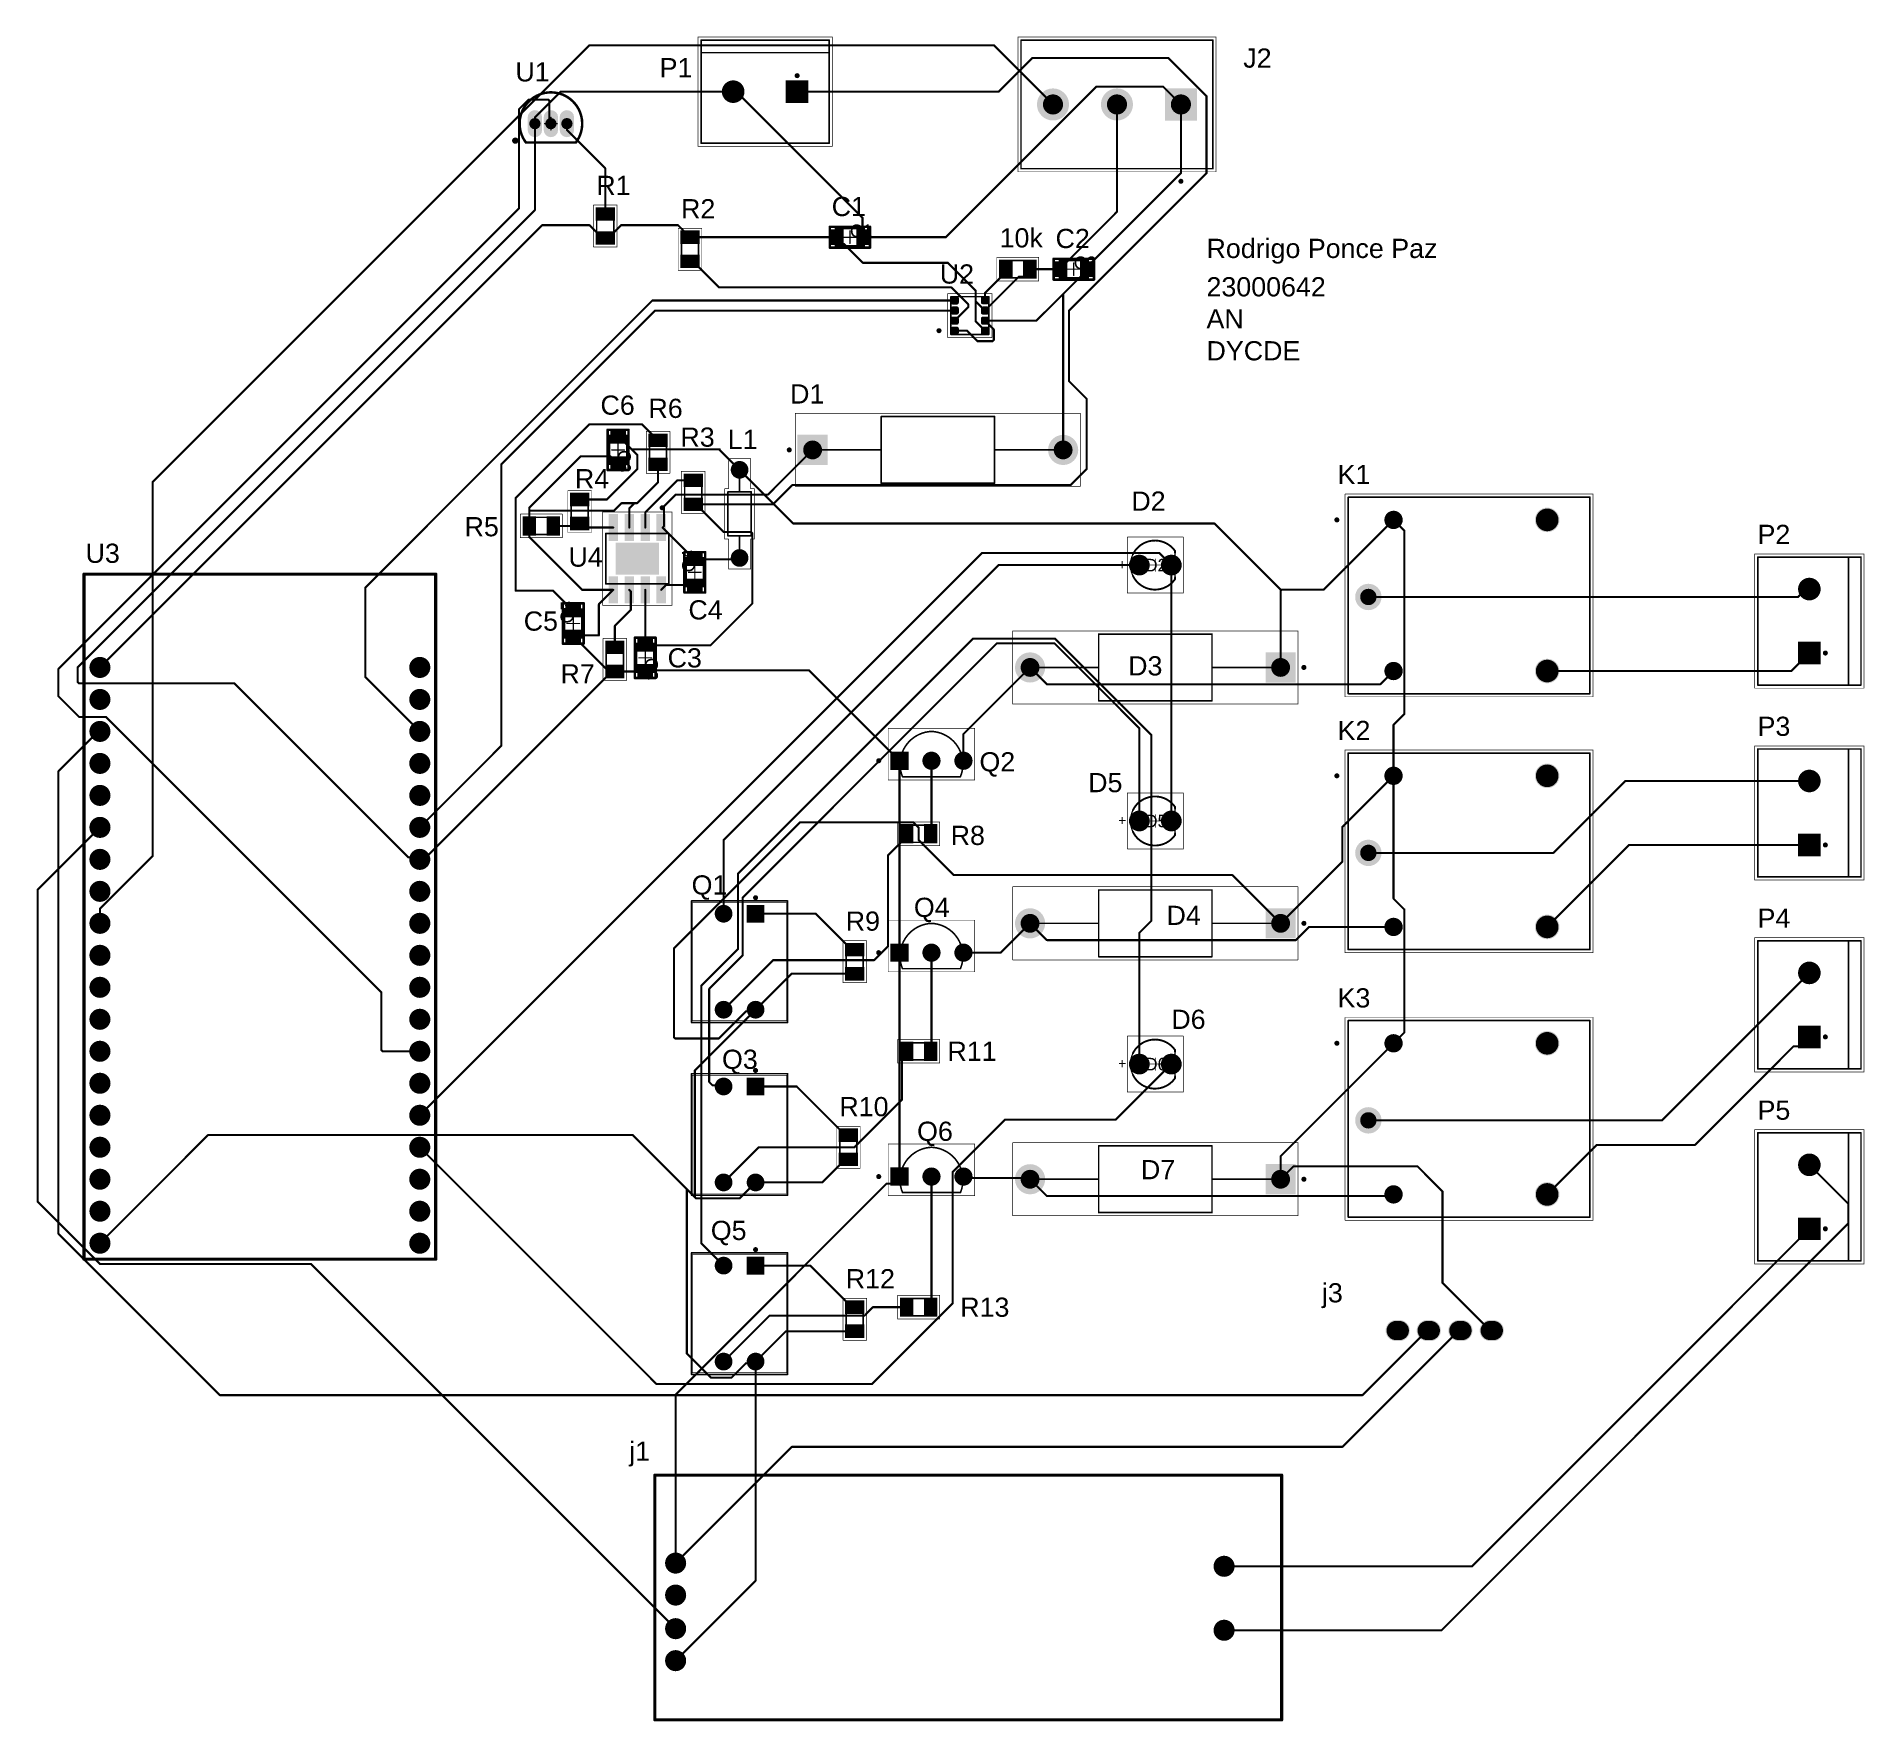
# Model space of a CAD drawing. Header units: inches. Extents: x -0.1 to 5.62, y -0.6 to 4.67.
import ezdxf

# ---------------------------------------------------------------- set-up
doc = ezdxf.new("R2010")
doc.units = ezdxf.units.IN
doc.header["$MEASUREMENT"] = 0
for name, color, linetype in [('Bottom Layer', 5, 'Continuous'), ('Bottom Solder', 6, 'Continuous'), ('Mechanical 13', 56, 'Continuous'), ('Mechanical 15', 56, 'Continuous'), ('Multi-Layer', 9, 'Continuous'), ('Pad Holes', 156, 'Continuous'), ('Top 3D Body', 216, 'Continuous'), ('Top Assembly', 56, 'Continuous'), ('Top Component Center', 56, 'Continuous'), ('Top Component Outline', 56, 'Continuous'), ('Top Courtyard', 76, 'Continuous'), ('Top Designator', 56, 'Continuous'), ('Top Layer', 1, 'Continuous'), ('Top Overlay', 2, 'Continuous'), ('Top Paste', 8, 'Continuous'), ('Top Solder', 216, 'Continuous')]:
    doc.layers.add(name, color=color, linetype=linetype)
doc.styles.add('Arial', font='', dxfattribs={"height": 0.2})
doc.styles.get('Arial').set_extended_font_data('Arial')

msp = doc.modelspace()

# ---------------------------------------------------------------- texts
at = {"layer": 'Top Layer', "style": 'Arial'}
for s, p in [('Rodrigo Ponce Paz', (3.56, 3.98)), ('23000642', (3.56, 3.86)), ('AN', (3.56, 3.76)), ('DYCDE', (3.56, 3.66))]:
    msp.add_text(s, height=0.06, dxfattribs=at).set_placement(p)
at = {"layer": 'Top Overlay', "style": 'Arial'}
for s, p in [('J2', (3.675, 4.575)), ('U1', (1.399, 4.532)), ('P1', (1.85, 4.545)), ('R1', (1.652, 4.177)), ('R2', (1.917, 4.104)), ('C1', (2.388, 4.111)), ('10k', (2.913, 4.013)), ('C2', (3.088, 4.011)), ('U2', (2.726, 3.9)), ('C6', (1.665, 3.49)), ('D1', (2.258, 3.525)), ('R6', (1.815, 3.48)), ('R3', (1.915, 3.39)), ('L1', (2.063, 3.383)), ('R4', (1.585, 3.26)), ('K1', (3.97, 3.273)), ('D2', (3.325, 3.19)), ('R5', (1.24, 3.11)), ('P2', (5.283, 3.086)), ('U3', (0.055, 3.027)), ('U4', (1.565, 3.015)), ('C5', (1.425, 2.815)), ('C4', (1.94, 2.85)), ('C3', (1.875, 2.7)), ('R7', (1.54, 2.65)), ('D3', (3.315, 2.675)), ('K2', (3.97, 2.473)), ('P3', (5.283, 2.486)), ('Q2', (2.85, 2.375)), ('D5', (3.19, 2.31)), ('R8', (2.76, 2.145)), ('Q1', (1.95, 1.99)), ('Q4', (2.645, 1.92)), ('D4', (3.435, 1.895)), ('P4', (5.283, 1.886)), ('R9', (2.432, 1.877)), ('K3', (3.9698, 1.637)), ('D6', (3.45, 1.57)), ('Q3', (2.045, 1.445)), ('R11', (2.75, 1.47)), ('R10', (2.412, 1.297)), ('P5', (5.283, 1.286)), ('Q6', (2.655, 1.22)), ('D7', (3.355, 1.1)), ('Q5', (2.01, 0.91)), ('R12', (2.432, 0.759)), ('j3', (3.921, 0.715)), ('R13', (2.79, 0.67)), ('j1', (1.755, 0.22))]:
    msp.add_text(s, height=0.06, dxfattribs=at).set_placement(p)

# ---------------------------------------------------------------- blocks, each defined once
blk = doc.blocks.new('PCBC_________1_1')
at = {"layer": 'Bottom Layer'}
h = blk.add_hatch(color=5, dxfattribs=at)
edge = h.paths.add_edge_path()
edge.add_arc((-0.007, -0.002), 0.03, 90, 270)
edge.add_line((-0.007, -0.032), (0.003, -0.032))
edge.add_arc((0.003, -0.002), 0.03, 270, 450)
edge.add_line((0.003, 0.028), (-0.007, 0.028))
h = blk.add_hatch(color=5, dxfattribs=at)
edge = h.paths.add_edge_path()
edge.add_arc((0.091, -0.002), 0.03, 90, 270)
edge.add_line((0.091, -0.032), (0.101, -0.032))
edge.add_arc((0.101, -0.002), 0.03, 270, 450)
edge.add_line((0.101, 0.028), (0.091, 0.028))
h = blk.add_hatch(color=5, dxfattribs=at)
edge = h.paths.add_edge_path()
edge.add_arc((0.19, -0.002), 0.03, 90, 270)
edge.add_line((0.19, -0.032), (0.2, -0.032))
edge.add_arc((0.2, -0.002), 0.03, 270, 450)
edge.add_line((0.2, 0.028), (0.19, 0.028))
h = blk.add_hatch(color=5, dxfattribs=at)
edge = h.paths.add_edge_path()
edge.add_arc((0.287, -0.002), 0.03, 90, 270)
edge.add_line((0.287, -0.032), (0.297, -0.032))
edge.add_arc((0.297, -0.002), 0.03, 270, 450)
edge.add_line((0.297, 0.028), (0.287, 0.028))
at = {"layer": 'Bottom Solder'}
h = blk.add_hatch(color=6, dxfattribs=at)
edge = h.paths.add_edge_path()
edge.add_arc((-0.007, -0.002), 0.03295, 90, 270)
edge.add_line((-0.007, -0.03495), (0.003, -0.03495))
edge.add_arc((0.003, -0.002), 0.03295, 270, 450)
edge.add_line((0.003, 0.03095), (-0.007, 0.03095))
h = blk.add_hatch(color=6, dxfattribs=at)
edge = h.paths.add_edge_path()
edge.add_arc((0.091, -0.002), 0.03295, 90, 270)
edge.add_line((0.091, -0.03495), (0.101, -0.03495))
edge.add_arc((0.101, -0.002), 0.03295, 270, 450)
edge.add_line((0.101, 0.03095), (0.091, 0.03095))
h = blk.add_hatch(color=6, dxfattribs=at)
edge = h.paths.add_edge_path()
edge.add_arc((0.19, -0.002), 0.03295, 90, 270)
edge.add_line((0.19, -0.03495), (0.2, -0.03495))
edge.add_arc((0.2, -0.002), 0.03295, 270, 450)
edge.add_line((0.2, 0.03095), (0.19, 0.03095))
h = blk.add_hatch(color=6, dxfattribs=at)
edge = h.paths.add_edge_path()
edge.add_arc((0.287, -0.002), 0.03295, 90, 270)
edge.add_line((0.287, -0.03495), (0.297, -0.03495))
edge.add_arc((0.297, -0.002), 0.03295, 270, 450)
edge.add_line((0.297, 0.03095), (0.287, 0.03095))
at = {"layer": 'Multi-Layer'}
h = blk.add_hatch(color=9, dxfattribs=at)
edge = h.paths.add_edge_path()
edge.add_arc((-0.007, -0.002), 0.03, 90, 270)
edge.add_line((-0.007, -0.032), (0.003, -0.032))
edge.add_arc((0.003, -0.002), 0.03, 270, 450)
edge.add_line((0.003, 0.028), (-0.007, 0.028))
h = blk.add_hatch(color=9, dxfattribs=at)
edge = h.paths.add_edge_path()
edge.add_arc((0.091, -0.002), 0.03, 90, 270)
edge.add_line((0.091, -0.032), (0.101, -0.032))
edge.add_arc((0.101, -0.002), 0.03, 270, 450)
edge.add_line((0.101, 0.028), (0.091, 0.028))
h = blk.add_hatch(color=9, dxfattribs=at)
edge = h.paths.add_edge_path()
edge.add_arc((0.19, -0.002), 0.03, 90, 270)
edge.add_line((0.19, -0.032), (0.2, -0.032))
edge.add_arc((0.2, -0.002), 0.03, 270, 450)
edge.add_line((0.2, 0.028), (0.19, 0.028))
h = blk.add_hatch(color=9, dxfattribs=at)
edge = h.paths.add_edge_path()
edge.add_arc((0.287, -0.002), 0.03, 90, 270)
edge.add_line((0.287, -0.032), (0.297, -0.032))
edge.add_arc((0.297, -0.002), 0.03, 270, 450)
edge.add_line((0.297, 0.028), (0.287, 0.028))
at = {"layer": 'Pad Holes'}
for points in [[(-0.022, 0.01575), (0.018, 0.01575), (0.018, -0.01975), (-0.022, -0.01975)], [(0.076, 0.01575), (0.116, 0.01575), (0.116, -0.01975), (0.076, -0.01975)], [(0.175, 0.01575), (0.215, 0.01575), (0.215, -0.01975), (0.175, -0.01975)], [(0.272, 0.01575), (0.312, 0.01575), (0.312, -0.01975), (0.272, -0.01975)]]:
    blk.add_hatch(color=7, dxfattribs=at).paths.add_polyline_path(points)
at = {"layer": 'Top Layer'}
h = blk.add_hatch(color=1, dxfattribs=at)
edge = h.paths.add_edge_path()
edge.add_arc((-0.007, -0.002), 0.03, 90, 270)
edge.add_line((-0.007, -0.032), (0.003, -0.032))
edge.add_arc((0.003, -0.002), 0.03, 270, 450)
edge.add_line((0.003, 0.028), (-0.007, 0.028))
h = blk.add_hatch(color=1, dxfattribs=at)
edge = h.paths.add_edge_path()
edge.add_arc((0.091, -0.002), 0.03, 90, 270)
edge.add_line((0.091, -0.032), (0.101, -0.032))
edge.add_arc((0.101, -0.002), 0.03, 270, 450)
edge.add_line((0.101, 0.028), (0.091, 0.028))
h = blk.add_hatch(color=1, dxfattribs=at)
edge = h.paths.add_edge_path()
edge.add_arc((0.19, -0.002), 0.03, 90, 270)
edge.add_line((0.19, -0.032), (0.2, -0.032))
edge.add_arc((0.2, -0.002), 0.03, 270, 450)
edge.add_line((0.2, 0.028), (0.19, 0.028))
h = blk.add_hatch(color=1, dxfattribs=at)
edge = h.paths.add_edge_path()
edge.add_arc((0.287, -0.002), 0.03, 90, 270)
edge.add_line((0.287, -0.032), (0.297, -0.032))
edge.add_arc((0.297, -0.002), 0.03, 270, 450)
edge.add_line((0.297, 0.028), (0.287, 0.028))
at = {"layer": 'Top Solder'}
h = blk.add_hatch(color=216, dxfattribs=at)
edge = h.paths.add_edge_path()
edge.add_arc((-0.007, -0.002), 0.03295, 90, 270)
edge.add_line((-0.007, -0.03495), (0.003, -0.03495))
edge.add_arc((0.003, -0.002), 0.03295, 270, 450)
edge.add_line((0.003, 0.03095), (-0.007, 0.03095))
h = blk.add_hatch(color=216, dxfattribs=at)
edge = h.paths.add_edge_path()
edge.add_arc((0.091, -0.002), 0.03295, 90, 270)
edge.add_line((0.091, -0.03495), (0.101, -0.03495))
edge.add_arc((0.101, -0.002), 0.03295, 270, 450)
edge.add_line((0.101, 0.03095), (0.091, 0.03095))
h = blk.add_hatch(color=216, dxfattribs=at)
edge = h.paths.add_edge_path()
edge.add_arc((0.19, -0.002), 0.03295, 90, 270)
edge.add_line((0.19, -0.03495), (0.2, -0.03495))
edge.add_arc((0.2, -0.002), 0.03295, 270, 450)
edge.add_line((0.2, 0.03095), (0.19, 0.03095))
h = blk.add_hatch(color=216, dxfattribs=at)
edge = h.paths.add_edge_path()
edge.add_arc((0.287, -0.002), 0.03295, 90, 270)
edge.add_line((0.287, -0.03495), (0.297, -0.03495))
edge.add_arc((0.297, -0.002), 0.03295, 270, 450)
edge.add_line((0.297, 0.03095), (0.287, 0.03095))
blk = doc.blocks.new('2N2222A___1_2')
at = {"layer": 'Bottom Layer'}
blk.add_hatch(color=5, dxfattribs=at).paths.add_polyline_path([(-0.1256, -0.0662), (-0.0744, -0.0662), (-0.0744, -0.1173), (-0.1256, -0.1173)])
h = blk.add_hatch(color=5, dxfattribs=at)
edge = h.paths.add_edge_path()
edge.add_arc((0, -0.0917), 0.0256, 0, 360)
h = blk.add_hatch(color=5, dxfattribs=at)
edge = h.paths.add_edge_path()
edge.add_arc((0.1, -0.0917), 0.0256, 0, 360)
at = {"layer": 'Bottom Solder'}
blk.add_hatch(color=6, dxfattribs=at).paths.add_polyline_path([(-0.1285, -0.0632), (-0.0715, -0.0632), (-0.0715, -0.1202), (-0.1285, -0.1202)])
h = blk.add_hatch(color=6, dxfattribs=at)
edge = h.paths.add_edge_path()
edge.add_arc((0, -0.0917), 0.0285, 0, 360)
h = blk.add_hatch(color=6, dxfattribs=at)
edge = h.paths.add_edge_path()
edge.add_arc((0.1, -0.0917), 0.0285, 0, 360)
at = {"layer": 'Multi-Layer'}
h = blk.add_hatch(color=9, dxfattribs=at)
edge = h.paths.add_edge_path()
edge.add_arc((0, -0.0917), 0.0256, 0, 360)
h = blk.add_hatch(color=9, dxfattribs=at)
edge = h.paths.add_edge_path()
edge.add_arc((0.1, -0.0917), 0.0256, 0, 360)
at = {"layer": 'Pad Holes'}
h = blk.add_hatch(color=7, dxfattribs=at)
edge = h.paths.add_edge_path()
edge.add_arc((-0.1, -0.0917), 0.0156, 0, 360)
h = blk.add_hatch(color=7, dxfattribs=at)
edge = h.paths.add_edge_path()
edge.add_arc((0, -0.0917), 0.0156, 0, 360)
h = blk.add_hatch(color=7, dxfattribs=at)
edge = h.paths.add_edge_path()
edge.add_arc((0.1, -0.0917), 0.0156, 0, 360)
at = {"layer": 'Top Layer'}
blk.add_hatch(color=1, dxfattribs=at).paths.add_polyline_path([(-0.1256, -0.0662), (-0.0744, -0.0662), (-0.0744, -0.1173), (-0.1256, -0.1173)])
h = blk.add_hatch(color=1, dxfattribs=at)
edge = h.paths.add_edge_path()
edge.add_arc((0, -0.0917), 0.0256, 0, 360)
h = blk.add_hatch(color=1, dxfattribs=at)
edge = h.paths.add_edge_path()
edge.add_arc((0.1, -0.0917), 0.0256, 0, 360)
at = {"layer": 'Top Solder'}
blk.add_hatch(color=216, dxfattribs=at).paths.add_polyline_path([(-0.1285, -0.0632), (-0.0715, -0.0632), (-0.0715, -0.1202), (-0.1285, -0.1202)])
h = blk.add_hatch(color=216, dxfattribs=at)
edge = h.paths.add_edge_path()
edge.add_arc((0, -0.0917), 0.0285, 0, 360)
h = blk.add_hatch(color=216, dxfattribs=at)
edge = h.paths.add_edge_path()
edge.add_arc((0.1, -0.0917), 0.0285, 0, 360)
at = {"layer": 'Mechanical 13', "const_width": 0.005}
for points in [[(-0.0908, -0.141, -0.520567), (0.0008, 0)], [(-0.0008, 0, -0.520567), (0.0908, -0.141)]]:
    blk.add_lwpolyline(points, format="xyb", dxfattribs=at)
at = {"layer": 'Mechanical 13'}
for points, const_width in [([(-0.002, 0, 1), (0.0005, 0, 1)], 0.0025), ([(-0.0005, 0, 1), (0.002, 0, 1)], 0.0025), ([(-0.161, -0.0917, 1), (-0.1689, -0.0917, 1)], 0.00787), ([(-0.1708, -0.0917, 1), (-0.1669, -0.0917, 1)], 0.00394), ([(-0.163, -0.0917, 1), (-0.159, -0.0917, 1)], 0.00394), ([(-0.0921, -0.141, 1), (-0.0896, -0.141, 1)], 0.0025), ([(-0.0918, -0.1417, 1), (-0.0893, -0.1417, 1)], 0.0025), ([(0.0893, -0.1417, 1), (0.0918, -0.1417, 1)], 0.0025), ([(0.0896, -0.141, 1), (0.0921, -0.141, 1)], 0.0025)]:
    blk.add_lwpolyline(points, format="xyb", close=True, dxfattribs=dict(at, const_width=const_width))
at = {"layer": 'Mechanical 13', "const_width": 0.005}
blk.add_lwpolyline([(-0.0906, -0.1417), (0.0906, -0.1417)], dxfattribs=at)
at = {"layer": 'Mechanical 15', "const_width": 0.00197}
for points in [[(-0.1354, 0.0099), (0.1354, 0.0099)], [(-0.1354, -0.1516), (-0.1354, 0.0099)], [(0.1354, -0.1516), (0.1354, 0.0099)], [(-0.1354, -0.1516), (0.1354, -0.1516)]]:
    blk.add_lwpolyline(points, dxfattribs=at)
at = {"layer": 'Mechanical 15', "const_width": 0.000984}
for points in [[(-0.1359, 0.0099, 1), (-0.1349, 0.0099, 1)], [(-0.1359, 0.0099, 1), (-0.1349, 0.0099, 1)], [(0.1349, 0.0099, 1), (0.1359, 0.0099, 1)], [(0.1349, 0.0099, 1), (0.1359, 0.0099, 1)], [(-0.1359, -0.1516, 1), (-0.1349, -0.1516, 1)], [(-0.1359, -0.1516, 1), (-0.1349, -0.1516, 1)], [(0.1349, -0.1516, 1), (0.1359, -0.1516, 1)], [(0.1349, -0.1516, 1), (0.1359, -0.1516, 1)]]:
    blk.add_lwpolyline(points, format="xyb", close=True, dxfattribs=at)
at = {"layer": 'Top Overlay', "const_width": 0.005}
for points in [[(-0.0862, -0.0544, -0.267949), (0.0008, 0)], [(-0.0008, 0, -0.267949), (0.0862, -0.0544)]]:
    blk.add_lwpolyline(points, format="xyb", dxfattribs=at)
at = {"layer": 'Top Overlay'}
for points, const_width in [([(-0.0021, 0, 1), (0.0004, 0, 1)], 0.0025), ([(-0.0004, 0, 1), (0.0021, 0, 1)], 0.0025), ([(-0.0875, -0.0544, 1), (-0.085, -0.0544, 1)], 0.0025), ([(0.085, -0.0544, 1), (0.0875, -0.0544, 1)], 0.0025), ([(-0.161, -0.0917, 1), (-0.1689, -0.0917, 1)], 0.00787), ([(-0.1708, -0.0917, 1), (-0.1669, -0.0917, 1)], 0.00394), ([(-0.163, -0.0917, 1), (-0.159, -0.0917, 1)], 0.00394), ([(-0.0918, -0.1417, 1), (-0.0893, -0.1417, 1)], 0.0025), ([(0.0893, -0.1417, 1), (0.0918, -0.1417, 1)], 0.0025)]:
    blk.add_lwpolyline(points, format="xyb", close=True, dxfattribs=dict(at, const_width=const_width))
at = {"layer": 'Top Overlay', "const_width": 0.005}
blk.add_lwpolyline([(-0.0906, -0.1417), (0.0906, -0.1417)], dxfattribs=at)
blk = doc.blocks.new('2N2222A___1_3')
at = {"layer": 'Bottom Layer'}
blk.add_hatch(color=5, dxfattribs=at).paths.add_polyline_path([(-0.1256, -0.0662), (-0.0744, -0.0662), (-0.0744, -0.1173), (-0.1256, -0.1173)])
h = blk.add_hatch(color=5, dxfattribs=at)
edge = h.paths.add_edge_path()
edge.add_arc((0, -0.0917), 0.0256, 0, 360)
h = blk.add_hatch(color=5, dxfattribs=at)
edge = h.paths.add_edge_path()
edge.add_arc((0.1, -0.0917), 0.0256, 0, 360)
at = {"layer": 'Bottom Solder'}
blk.add_hatch(color=6, dxfattribs=at).paths.add_polyline_path([(-0.1285, -0.0632), (-0.0715, -0.0632), (-0.0715, -0.1202), (-0.1285, -0.1202)])
h = blk.add_hatch(color=6, dxfattribs=at)
edge = h.paths.add_edge_path()
edge.add_arc((0, -0.0917), 0.0285, 0, 360)
h = blk.add_hatch(color=6, dxfattribs=at)
edge = h.paths.add_edge_path()
edge.add_arc((0.1, -0.0917), 0.0285, 0, 360)
at = {"layer": 'Multi-Layer'}
h = blk.add_hatch(color=9, dxfattribs=at)
edge = h.paths.add_edge_path()
edge.add_arc((0, -0.0917), 0.0256, 0, 360)
h = blk.add_hatch(color=9, dxfattribs=at)
edge = h.paths.add_edge_path()
edge.add_arc((0.1, -0.0917), 0.0256, 0, 360)
at = {"layer": 'Pad Holes'}
h = blk.add_hatch(color=7, dxfattribs=at)
edge = h.paths.add_edge_path()
edge.add_arc((-0.1, -0.0917), 0.0156, 0, 360)
h = blk.add_hatch(color=7, dxfattribs=at)
edge = h.paths.add_edge_path()
edge.add_arc((0, -0.0917), 0.0156, 0, 360)
h = blk.add_hatch(color=7, dxfattribs=at)
edge = h.paths.add_edge_path()
edge.add_arc((0.1, -0.0917), 0.0156, 0, 360)
at = {"layer": 'Top Layer'}
blk.add_hatch(color=1, dxfattribs=at).paths.add_polyline_path([(-0.1256, -0.0662), (-0.0744, -0.0662), (-0.0744, -0.1173), (-0.1256, -0.1173)])
h = blk.add_hatch(color=1, dxfattribs=at)
edge = h.paths.add_edge_path()
edge.add_arc((0, -0.0917), 0.0256, 0, 360)
h = blk.add_hatch(color=1, dxfattribs=at)
edge = h.paths.add_edge_path()
edge.add_arc((0.1, -0.0917), 0.0256, 0, 360)
at = {"layer": 'Top Solder'}
blk.add_hatch(color=216, dxfattribs=at).paths.add_polyline_path([(-0.1285, -0.0632), (-0.0715, -0.0632), (-0.0715, -0.1202), (-0.1285, -0.1202)])
h = blk.add_hatch(color=216, dxfattribs=at)
edge = h.paths.add_edge_path()
edge.add_arc((0, -0.0917), 0.0285, 0, 360)
h = blk.add_hatch(color=216, dxfattribs=at)
edge = h.paths.add_edge_path()
edge.add_arc((0.1, -0.0917), 0.0285, 0, 360)
at = {"layer": 'Mechanical 13', "const_width": 0.005}
for points in [[(-0.0908, -0.141, -0.520567), (0.0008, 0)], [(-0.0008, 0, -0.520567), (0.0908, -0.141)]]:
    blk.add_lwpolyline(points, format="xyb", dxfattribs=at)
at = {"layer": 'Mechanical 13'}
for points, const_width in [([(-0.002, 0, 1), (0.0005, 0, 1)], 0.0025), ([(-0.0005, 0, 1), (0.002, 0, 1)], 0.0025), ([(-0.161, -0.0917, 1), (-0.1689, -0.0917, 1)], 0.00787), ([(-0.1708, -0.0917, 1), (-0.1669, -0.0917, 1)], 0.00394), ([(-0.163, -0.0917, 1), (-0.159, -0.0917, 1)], 0.00394), ([(-0.0921, -0.141, 1), (-0.0896, -0.141, 1)], 0.0025), ([(-0.0918, -0.1417, 1), (-0.0893, -0.1417, 1)], 0.0025), ([(0.0893, -0.1417, 1), (0.0918, -0.1417, 1)], 0.0025), ([(0.0896, -0.141, 1), (0.0921, -0.141, 1)], 0.0025)]:
    blk.add_lwpolyline(points, format="xyb", close=True, dxfattribs=dict(at, const_width=const_width))
at = {"layer": 'Mechanical 13', "const_width": 0.005}
blk.add_lwpolyline([(-0.0906, -0.1417), (0.0906, -0.1417)], dxfattribs=at)
at = {"layer": 'Mechanical 15', "const_width": 0.00197}
for points in [[(-0.1354, 0.0099), (0.1354, 0.0099)], [(-0.1354, -0.1516), (-0.1354, 0.0099)], [(0.1354, -0.1516), (0.1354, 0.0099)], [(-0.1354, -0.1516), (0.1354, -0.1516)]]:
    blk.add_lwpolyline(points, dxfattribs=at)
at = {"layer": 'Mechanical 15', "const_width": 0.000984}
for points in [[(-0.1359, 0.0099, 1), (-0.1349, 0.0099, 1)], [(-0.1359, 0.0099, 1), (-0.1349, 0.0099, 1)], [(0.1349, 0.0099, 1), (0.1359, 0.0099, 1)], [(0.1349, 0.0099, 1), (0.1359, 0.0099, 1)], [(-0.1359, -0.1516, 1), (-0.1349, -0.1516, 1)], [(-0.1359, -0.1516, 1), (-0.1349, -0.1516, 1)], [(0.1349, -0.1516, 1), (0.1359, -0.1516, 1)], [(0.1349, -0.1516, 1), (0.1359, -0.1516, 1)]]:
    blk.add_lwpolyline(points, format="xyb", close=True, dxfattribs=at)
at = {"layer": 'Top Overlay', "const_width": 0.005}
for points in [[(-0.0862, -0.0544, -0.267949), (0.0008, 0)], [(-0.0008, 0, -0.267949), (0.0862, -0.0544)]]:
    blk.add_lwpolyline(points, format="xyb", dxfattribs=at)
at = {"layer": 'Top Overlay'}
for points, const_width in [([(-0.0021, 0, 1), (0.0004, 0, 1)], 0.0025), ([(-0.0004, 0, 1), (0.0021, 0, 1)], 0.0025), ([(-0.0875, -0.0544, 1), (-0.085, -0.0544, 1)], 0.0025), ([(0.085, -0.0544, 1), (0.0875, -0.0544, 1)], 0.0025), ([(-0.161, -0.0917, 1), (-0.1689, -0.0917, 1)], 0.00787), ([(-0.1708, -0.0917, 1), (-0.1669, -0.0917, 1)], 0.00394), ([(-0.163, -0.0917, 1), (-0.159, -0.0917, 1)], 0.00394), ([(-0.0918, -0.1417, 1), (-0.0893, -0.1417, 1)], 0.0025), ([(0.0893, -0.1417, 1), (0.0918, -0.1417, 1)], 0.0025)]:
    blk.add_lwpolyline(points, format="xyb", close=True, dxfattribs=dict(at, const_width=const_width))
at = {"layer": 'Top Overlay', "const_width": 0.005}
blk.add_lwpolyline([(-0.0906, -0.1417), (0.0906, -0.1417)], dxfattribs=at)
blk = doc.blocks.new('2N2222A___1_4')
at = {"layer": 'Bottom Layer'}
blk.add_hatch(color=5, dxfattribs=at).paths.add_polyline_path([(-0.1256, -0.0662), (-0.0744, -0.0662), (-0.0744, -0.1173), (-0.1256, -0.1173)])
h = blk.add_hatch(color=5, dxfattribs=at)
edge = h.paths.add_edge_path()
edge.add_arc((0, -0.0917), 0.0256, 0, 360)
h = blk.add_hatch(color=5, dxfattribs=at)
edge = h.paths.add_edge_path()
edge.add_arc((0.1, -0.0917), 0.0256, 0, 360)
at = {"layer": 'Bottom Solder'}
blk.add_hatch(color=6, dxfattribs=at).paths.add_polyline_path([(-0.1285, -0.0632), (-0.0715, -0.0632), (-0.0715, -0.1202), (-0.1285, -0.1202)])
h = blk.add_hatch(color=6, dxfattribs=at)
edge = h.paths.add_edge_path()
edge.add_arc((0, -0.0917), 0.0285, 0, 360)
h = blk.add_hatch(color=6, dxfattribs=at)
edge = h.paths.add_edge_path()
edge.add_arc((0.1, -0.0917), 0.0285, 0, 360)
at = {"layer": 'Multi-Layer'}
h = blk.add_hatch(color=9, dxfattribs=at)
edge = h.paths.add_edge_path()
edge.add_arc((0, -0.0917), 0.0256, 0, 360)
h = blk.add_hatch(color=9, dxfattribs=at)
edge = h.paths.add_edge_path()
edge.add_arc((0.1, -0.0917), 0.0256, 0, 360)
at = {"layer": 'Pad Holes'}
h = blk.add_hatch(color=7, dxfattribs=at)
edge = h.paths.add_edge_path()
edge.add_arc((-0.1, -0.0917), 0.0156, 0, 360)
h = blk.add_hatch(color=7, dxfattribs=at)
edge = h.paths.add_edge_path()
edge.add_arc((0, -0.0917), 0.0156, 0, 360)
h = blk.add_hatch(color=7, dxfattribs=at)
edge = h.paths.add_edge_path()
edge.add_arc((0.1, -0.0917), 0.0156, 0, 360)
at = {"layer": 'Top Layer'}
blk.add_hatch(color=1, dxfattribs=at).paths.add_polyline_path([(-0.1256, -0.0662), (-0.0744, -0.0662), (-0.0744, -0.1173), (-0.1256, -0.1173)])
h = blk.add_hatch(color=1, dxfattribs=at)
edge = h.paths.add_edge_path()
edge.add_arc((0, -0.0917), 0.0256, 0, 360)
h = blk.add_hatch(color=1, dxfattribs=at)
edge = h.paths.add_edge_path()
edge.add_arc((0.1, -0.0917), 0.0256, 0, 360)
at = {"layer": 'Top Solder'}
blk.add_hatch(color=216, dxfattribs=at).paths.add_polyline_path([(-0.1285, -0.0632), (-0.0715, -0.0632), (-0.0715, -0.1202), (-0.1285, -0.1202)])
h = blk.add_hatch(color=216, dxfattribs=at)
edge = h.paths.add_edge_path()
edge.add_arc((0, -0.0917), 0.0285, 0, 360)
h = blk.add_hatch(color=216, dxfattribs=at)
edge = h.paths.add_edge_path()
edge.add_arc((0.1, -0.0917), 0.0285, 0, 360)
at = {"layer": 'Mechanical 13', "const_width": 0.005}
for points in [[(-0.0908, -0.141, -0.520567), (0.0008, 0)], [(-0.0008, 0, -0.520567), (0.0908, -0.141)]]:
    blk.add_lwpolyline(points, format="xyb", dxfattribs=at)
at = {"layer": 'Mechanical 13'}
for points, const_width in [([(-0.002, 0, 1), (0.0005, 0, 1)], 0.0025), ([(-0.0005, 0, 1), (0.002, 0, 1)], 0.0025), ([(-0.161, -0.0917, 1), (-0.1689, -0.0917, 1)], 0.00787), ([(-0.1708, -0.0917, 1), (-0.1669, -0.0917, 1)], 0.00394), ([(-0.163, -0.0917, 1), (-0.159, -0.0917, 1)], 0.00394), ([(-0.0921, -0.141, 1), (-0.0896, -0.141, 1)], 0.0025), ([(-0.0918, -0.1417, 1), (-0.0893, -0.1417, 1)], 0.0025), ([(0.0893, -0.1417, 1), (0.0918, -0.1417, 1)], 0.0025), ([(0.0896, -0.141, 1), (0.0921, -0.141, 1)], 0.0025)]:
    blk.add_lwpolyline(points, format="xyb", close=True, dxfattribs=dict(at, const_width=const_width))
at = {"layer": 'Mechanical 13', "const_width": 0.005}
blk.add_lwpolyline([(-0.0906, -0.1417), (0.0906, -0.1417)], dxfattribs=at)
at = {"layer": 'Mechanical 15', "const_width": 0.00197}
for points in [[(-0.1354, 0.0099), (0.1354, 0.0099)], [(-0.1354, -0.1516), (-0.1354, 0.0099)], [(0.1354, -0.1516), (0.1354, 0.0099)], [(-0.1354, -0.1516), (0.1354, -0.1516)]]:
    blk.add_lwpolyline(points, dxfattribs=at)
at = {"layer": 'Mechanical 15', "const_width": 0.000984}
for points in [[(-0.1359, 0.0099, 1), (-0.1349, 0.0099, 1)], [(-0.1359, 0.0099, 1), (-0.1349, 0.0099, 1)], [(0.1349, 0.0099, 1), (0.1359, 0.0099, 1)], [(0.1349, 0.0099, 1), (0.1359, 0.0099, 1)], [(-0.1359, -0.1516, 1), (-0.1349, -0.1516, 1)], [(-0.1359, -0.1516, 1), (-0.1349, -0.1516, 1)], [(0.1349, -0.1516, 1), (0.1359, -0.1516, 1)], [(0.1349, -0.1516, 1), (0.1359, -0.1516, 1)]]:
    blk.add_lwpolyline(points, format="xyb", close=True, dxfattribs=at)
at = {"layer": 'Top Overlay', "const_width": 0.005}
for points in [[(-0.0862, -0.0544, -0.267949), (0.0008, 0)], [(-0.0008, 0, -0.267949), (0.0862, -0.0544)]]:
    blk.add_lwpolyline(points, format="xyb", dxfattribs=at)
at = {"layer": 'Top Overlay'}
for points, const_width in [([(-0.0021, 0, 1), (0.0004, 0, 1)], 0.0025), ([(-0.0004, 0, 1), (0.0021, 0, 1)], 0.0025), ([(-0.0875, -0.0544, 1), (-0.085, -0.0544, 1)], 0.0025), ([(0.085, -0.0544, 1), (0.0875, -0.0544, 1)], 0.0025), ([(-0.161, -0.0917, 1), (-0.1689, -0.0917, 1)], 0.00787), ([(-0.1708, -0.0917, 1), (-0.1669, -0.0917, 1)], 0.00394), ([(-0.163, -0.0917, 1), (-0.159, -0.0917, 1)], 0.00394), ([(-0.0918, -0.1417, 1), (-0.0893, -0.1417, 1)], 0.0025), ([(0.0893, -0.1417, 1), (0.0918, -0.1417, 1)], 0.0025)]:
    blk.add_lwpolyline(points, format="xyb", close=True, dxfattribs=dict(at, const_width=const_width))
at = {"layer": 'Top Overlay', "const_width": 0.005}
blk.add_lwpolyline([(-0.0906, -0.1417), (0.0906, -0.1417)], dxfattribs=at)
blk = doc.blocks.new('RESC2012X60N_5')
at = {"layer": 'Top Layer'}
for points in [[(-0.0557, 0.0272), (-0.0195, 0.0272), (-0.0195, -0.0272), (-0.0557, -0.0272)], [(0.0195, 0.0272), (0.0557, 0.0272), (0.0557, -0.0272), (0.0195, -0.0272)]]:
    blk.add_hatch(color=1, dxfattribs=at).paths.add_polyline_path(points)
at = {"layer": 'Top Paste'}
for points in [[(-0.0557, 0.0272), (-0.0195, 0.0272), (-0.0195, -0.0272), (-0.0557, -0.0272)], [(0.0195, 0.0272), (0.0557, 0.0272), (0.0557, -0.0272), (0.0195, -0.0272)]]:
    blk.add_hatch(color=8, dxfattribs=at).paths.add_polyline_path(points)
at = {"layer": 'Top Solder'}
for points in [[(-0.0587, 0.0301), (-0.0165, 0.0301), (-0.0165, -0.0301), (-0.0587, -0.0301)], [(0.0165, 0.0301), (0.0587, 0.0301), (0.0587, -0.0301), (0.0165, -0.0301)]]:
    blk.add_hatch(color=216, dxfattribs=at).paths.add_polyline_path(points)
at = {"layer": 'Mechanical 13', "const_width": 0.005}
for points in [[(0.0413, 0.0268), (-0.0413, 0.0268)], [(-0.0413, -0.0268), (-0.0413, 0.0268)], [(0.0413, -0.0268), (0.0413, 0.0268)], [(0.0413, -0.0268), (-0.0413, -0.0268)]]:
    blk.add_lwpolyline(points, dxfattribs=at)
at = {"layer": 'Mechanical 13', "const_width": 0.0025}
for points in [[(-0.0426, 0.0268, 1), (-0.0401, 0.0268, 1)], [(-0.0426, 0.0268, 1), (-0.0401, 0.0268, 1)], [(0.0401, 0.0268, 1), (0.0426, 0.0268, 1)], [(0.0401, 0.0268, 1), (0.0426, 0.0268, 1)], [(-0.0426, -0.0268, 1), (-0.0401, -0.0268, 1)], [(-0.0426, -0.0268, 1), (-0.0401, -0.0268, 1)], [(0.0401, -0.0268, 1), (0.0426, -0.0268, 1)], [(0.0401, -0.0268, 1), (0.0426, -0.0268, 1)]]:
    blk.add_lwpolyline(points, format="xyb", close=True, dxfattribs=at)
at = {"layer": 'Mechanical 15', "const_width": 0.00197}
for points in [[(0.0656, 0.037), (-0.0656, 0.037)], [(-0.0656, -0.037), (-0.0656, 0.037)], [(0.0656, -0.037), (0.0656, 0.037)], [(0.0656, -0.037), (-0.0656, -0.037)]]:
    blk.add_lwpolyline(points, dxfattribs=at)
at = {"layer": 'Mechanical 15', "const_width": 0.000984}
for points in [[(-0.066, 0.037, 1), (-0.0651, 0.037, 1)], [(-0.066, 0.037, 1), (-0.0651, 0.037, 1)], [(0.0651, 0.037, 1), (0.066, 0.037, 1)], [(0.0651, 0.037, 1), (0.066, 0.037, 1)], [(-0.066, -0.037, 1), (-0.0651, -0.037, 1)], [(-0.066, -0.037, 1), (-0.0651, -0.037, 1)], [(0.0651, -0.037, 1), (0.066, -0.037, 1)], [(0.0651, -0.037, 1), (0.066, -0.037, 1)]]:
    blk.add_lwpolyline(points, format="xyb", close=True, dxfattribs=at)
at = {"layer": 'Top Overlay', "const_width": 0.005}
for points in [[(0.0067, 0.0268), (-0.0067, 0.0268)], [(0.0067, -0.0268), (-0.0067, -0.0268)]]:
    blk.add_lwpolyline(points, dxfattribs=at)
at = {"layer": 'Top Overlay', "const_width": 0.0025}
for points in [[(-0.0079, 0.0268, 1), (-0.0054, 0.0268, 1)], [(0.0054, 0.0268, 1), (0.0079, 0.0268, 1)], [(-0.0079, -0.0268, 1), (-0.0054, -0.0268, 1)], [(0.0054, -0.0268, 1), (0.0079, -0.0268, 1)]]:
    blk.add_lwpolyline(points, format="xyb", close=True, dxfattribs=at)
blk = doc.blocks.new('ZMBPT101_6')
at = {"layer": 'Bottom Layer'}
h = blk.add_hatch(color=5, dxfattribs=at)
edge = h.paths.add_edge_path()
edge.add_arc((0, 0), 0.03, 0, 360)
h = blk.add_hatch(color=5, dxfattribs=at)
edge = h.paths.add_edge_path()
edge.add_arc((0.2, 0), 0.03, 0, 360)
h = blk.add_hatch(color=5, dxfattribs=at)
edge = h.paths.add_edge_path()
edge.add_arc((-0.01, -1.715), 0.03, 0, 360)
h = blk.add_hatch(color=5, dxfattribs=at)
edge = h.paths.add_edge_path()
edge.add_arc((0.09, -1.715), 0.03, 0, 360)
h = blk.add_hatch(color=5, dxfattribs=at)
edge = h.paths.add_edge_path()
edge.add_arc((0.195, -1.715), 0.03, 0, 360)
h = blk.add_hatch(color=5, dxfattribs=at)
edge = h.paths.add_edge_path()
edge.add_arc((0.295, -1.715), 0.03, 0, 360)
at = {"layer": 'Bottom Solder'}
h = blk.add_hatch(color=6, dxfattribs=at)
edge = h.paths.add_edge_path()
edge.add_arc((0, 0), 0.033, 0, 360)
h = blk.add_hatch(color=6, dxfattribs=at)
edge = h.paths.add_edge_path()
edge.add_arc((0.2, 0), 0.033, 0, 360)
h = blk.add_hatch(color=6, dxfattribs=at)
edge = h.paths.add_edge_path()
edge.add_arc((-0.01, -1.715), 0.033, 0, 360)
h = blk.add_hatch(color=6, dxfattribs=at)
edge = h.paths.add_edge_path()
edge.add_arc((0.09, -1.715), 0.033, 0, 360)
h = blk.add_hatch(color=6, dxfattribs=at)
edge = h.paths.add_edge_path()
edge.add_arc((0.195, -1.715), 0.033, 0, 360)
h = blk.add_hatch(color=6, dxfattribs=at)
edge = h.paths.add_edge_path()
edge.add_arc((0.295, -1.715), 0.033, 0, 360)
at = {"layer": 'Multi-Layer'}
h = blk.add_hatch(color=9, dxfattribs=at)
edge = h.paths.add_edge_path()
edge.add_arc((0, 0), 0.03, 0, 360)
h = blk.add_hatch(color=9, dxfattribs=at)
edge = h.paths.add_edge_path()
edge.add_arc((0.2, 0), 0.03, 0, 360)
h = blk.add_hatch(color=9, dxfattribs=at)
edge = h.paths.add_edge_path()
edge.add_arc((-0.01, -1.715), 0.03, 0, 360)
h = blk.add_hatch(color=9, dxfattribs=at)
edge = h.paths.add_edge_path()
edge.add_arc((0.09, -1.715), 0.03, 0, 360)
h = blk.add_hatch(color=9, dxfattribs=at)
edge = h.paths.add_edge_path()
edge.add_arc((0.195, -1.715), 0.03, 0, 360)
h = blk.add_hatch(color=9, dxfattribs=at)
edge = h.paths.add_edge_path()
edge.add_arc((0.295, -1.715), 0.03, 0, 360)
at = {"layer": 'Pad Holes'}
h = blk.add_hatch(color=7, dxfattribs=at)
edge = h.paths.add_edge_path()
edge.add_arc((0, 0), 0.015, 0, 360)
h = blk.add_hatch(color=7, dxfattribs=at)
edge = h.paths.add_edge_path()
edge.add_arc((0.2, 0), 0.015, 0, 360)
h = blk.add_hatch(color=7, dxfattribs=at)
edge = h.paths.add_edge_path()
edge.add_arc((-0.01, -1.715), 0.015, 0, 360)
h = blk.add_hatch(color=7, dxfattribs=at)
edge = h.paths.add_edge_path()
edge.add_arc((0.09, -1.715), 0.015, 0, 360)
h = blk.add_hatch(color=7, dxfattribs=at)
edge = h.paths.add_edge_path()
edge.add_arc((0.195, -1.715), 0.015, 0, 360)
h = blk.add_hatch(color=7, dxfattribs=at)
edge = h.paths.add_edge_path()
edge.add_arc((0.295, -1.715), 0.015, 0, 360)
at = {"layer": 'Top Layer'}
h = blk.add_hatch(color=1, dxfattribs=at)
edge = h.paths.add_edge_path()
edge.add_arc((0, 0), 0.03, 0, 360)
h = blk.add_hatch(color=1, dxfattribs=at)
edge = h.paths.add_edge_path()
edge.add_arc((0.2, 0), 0.03, 0, 360)
h = blk.add_hatch(color=1, dxfattribs=at)
edge = h.paths.add_edge_path()
edge.add_arc((-0.01, -1.715), 0.03, 0, 360)
h = blk.add_hatch(color=1, dxfattribs=at)
edge = h.paths.add_edge_path()
edge.add_arc((0.09, -1.715), 0.03, 0, 360)
h = blk.add_hatch(color=1, dxfattribs=at)
edge = h.paths.add_edge_path()
edge.add_arc((0.195, -1.715), 0.03, 0, 360)
h = blk.add_hatch(color=1, dxfattribs=at)
edge = h.paths.add_edge_path()
edge.add_arc((0.295, -1.715), 0.03, 0, 360)
at = {"layer": 'Top Solder'}
h = blk.add_hatch(color=216, dxfattribs=at)
edge = h.paths.add_edge_path()
edge.add_arc((0, 0), 0.033, 0, 360)
h = blk.add_hatch(color=216, dxfattribs=at)
edge = h.paths.add_edge_path()
edge.add_arc((0.2, 0), 0.033, 0, 360)
h = blk.add_hatch(color=216, dxfattribs=at)
edge = h.paths.add_edge_path()
edge.add_arc((-0.01, -1.715), 0.033, 0, 360)
h = blk.add_hatch(color=216, dxfattribs=at)
edge = h.paths.add_edge_path()
edge.add_arc((0.09, -1.715), 0.033, 0, 360)
h = blk.add_hatch(color=216, dxfattribs=at)
edge = h.paths.add_edge_path()
edge.add_arc((0.195, -1.715), 0.033, 0, 360)
h = blk.add_hatch(color=216, dxfattribs=at)
edge = h.paths.add_edge_path()
edge.add_arc((0.295, -1.715), 0.033, 0, 360)
at = {"layer": 'Top Overlay', "const_width": 0.01}
for points in [[(0.48, 0.18), (-0.285, 0.18)], [(-0.285, -1.78), (-0.285, 0.18)], [(0.48, -1.78), (0.48, 0.18)], [(0.48, -1.78), (-0.285, -1.78)]]:
    blk.add_lwpolyline(points, dxfattribs=at)
at = {"layer": 'Top Overlay', "const_width": 0.005}
for points in [[(-0.2875, 0.18, 1), (-0.2825, 0.18, 1)], [(-0.2875, 0.18, 1), (-0.2825, 0.18, 1)], [(0.4775, 0.18, 1), (0.4825, 0.18, 1)], [(0.4775, 0.18, 1), (0.4825, 0.18, 1)], [(-0.2875, -1.78, 1), (-0.2825, -1.78, 1)], [(-0.2875, -1.78, 1), (-0.2825, -1.78, 1)], [(0.4775, -1.78, 1), (0.4825, -1.78, 1)], [(0.4775, -1.78, 1), (0.4825, -1.78, 1)]]:
    blk.add_lwpolyline(points, format="xyb", close=True, dxfattribs=at)
blk = doc.blocks.new('TE_282837_2_7')
at = {"layer": 'Bottom Layer'}
blk.add_hatch(color=5, dxfattribs=at).paths.add_polyline_path([(-0.1325, 0.0325), (-0.0675, 0.0325), (-0.0675, -0.0325), (-0.1325, -0.0325)])
h = blk.add_hatch(color=5, dxfattribs=at)
edge = h.paths.add_edge_path()
edge.add_arc((0.1, 0), 0.0325, 0, 360)
at = {"layer": 'Bottom Solder'}
blk.add_hatch(color=6, dxfattribs=at).paths.add_polyline_path([(-0.1354, 0.0354), (-0.0646, 0.0354), (-0.0646, -0.0354), (-0.1354, -0.0354)])
h = blk.add_hatch(color=6, dxfattribs=at)
edge = h.paths.add_edge_path()
edge.add_arc((0.1, 0), 0.0354, 0, 360)
at = {"layer": 'Multi-Layer'}
h = blk.add_hatch(color=9, dxfattribs=at)
edge = h.paths.add_edge_path()
edge.add_arc((0.1, 0), 0.0325, 0, 360)
at = {"layer": 'Pad Holes'}
h = blk.add_hatch(color=7, dxfattribs=at)
edge = h.paths.add_edge_path()
edge.add_arc((-0.1, 0), 0.0217, 0, 360)
h = blk.add_hatch(color=7, dxfattribs=at)
edge = h.paths.add_edge_path()
edge.add_arc((0.1, 0), 0.0217, 0, 360)
at = {"layer": 'Top Layer'}
blk.add_hatch(color=1, dxfattribs=at).paths.add_polyline_path([(-0.1325, 0.0325), (-0.0675, 0.0325), (-0.0675, -0.0325), (-0.1325, -0.0325)])
h = blk.add_hatch(color=1, dxfattribs=at)
edge = h.paths.add_edge_path()
edge.add_arc((0.1, 0), 0.0325, 0, 360)
at = {"layer": 'Top Solder'}
blk.add_hatch(color=216, dxfattribs=at).paths.add_polyline_path([(-0.1354, 0.0354), (-0.0646, 0.0354), (-0.0646, -0.0354), (-0.1354, -0.0354)])
h = blk.add_hatch(color=216, dxfattribs=at)
edge = h.paths.add_edge_path()
edge.add_arc((0.1, 0), 0.0354, 0, 360)
at = {"layer": 'Mechanical 13', "const_width": 0.005}
for points in [[(-0.2, 0.1614), (0.2, 0.1614)], [(-0.2, 0.1614), (-0.2, -0.1614)], [(0.2, 0.1614), (0.2, -0.1614)], [(-0.2, -0.1614), (0.2, -0.1614)]]:
    blk.add_lwpolyline(points, dxfattribs=at)
at = {"layer": 'Mechanical 13'}
for points, const_width in [([(-0.2013, 0.1614, 1), (-0.1988, 0.1614, 1)], 0.0025), ([(-0.2013, 0.1614, 1), (-0.1988, 0.1614, 1)], 0.0025), ([(0.1988, 0.1614, 1), (0.2013, 0.1614, 1)], 0.0025), ([(0.1988, 0.1614, 1), (0.2013, 0.1614, 1)], 0.0025), ([(-0.0961, -0.05, 1), (-0.1039, -0.05, 1)], 0.00787), ([(-0.1059, -0.05, 1), (-0.102, -0.05, 1)], 0.00394), ([(-0.098, -0.05, 1), (-0.0941, -0.05, 1)], 0.00394), ([(-0.2013, -0.1614, 1), (-0.1988, -0.1614, 1)], 0.0025), ([(-0.2013, -0.1614, 1), (-0.1988, -0.1614, 1)], 0.0025), ([(0.1988, -0.1614, 1), (0.2013, -0.1614, 1)], 0.0025), ([(0.1988, -0.1614, 1), (0.2013, -0.1614, 1)], 0.0025)]:
    blk.add_lwpolyline(points, format="xyb", close=True, dxfattribs=dict(at, const_width=const_width))
at = {"layer": 'Mechanical 15', "const_width": 0.00197}
for points in [[(-0.2098, 0.1713), (0.2098, 0.1713)], [(-0.2098, 0.1713), (-0.2098, -0.1713)], [(0.2098, 0.1713), (0.2098, -0.1713)], [(-0.2098, -0.1713), (0.2098, -0.1713)]]:
    blk.add_lwpolyline(points, dxfattribs=at)
at = {"layer": 'Mechanical 15', "const_width": 0.000984}
for points in [[(-0.2103, 0.1713, 1), (-0.2094, 0.1713, 1)], [(-0.2103, 0.1713, 1), (-0.2094, 0.1713, 1)], [(0.2094, 0.1713, 1), (0.2103, 0.1713, 1)], [(0.2094, 0.1713, 1), (0.2103, 0.1713, 1)], [(-0.2103, -0.1713, 1), (-0.2094, -0.1713, 1)], [(-0.2103, -0.1713, 1), (-0.2094, -0.1713, 1)], [(0.2094, -0.1713, 1), (0.2103, -0.1713, 1)], [(0.2094, -0.1713, 1), (0.2103, -0.1713, 1)]]:
    blk.add_lwpolyline(points, format="xyb", close=True, dxfattribs=at)
at = {"layer": 'Top Overlay', "const_width": 0.005}
for points in [[(-0.2, 0.1614), (0.2, 0.1614)], [(-0.2, 0.1614), (-0.2, -0.122)], [(0.2, 0.1614), (0.2, -0.122)], [(-0.2, -0.122), (-0.2, -0.1614)], [(-0.2, -0.122), (0.2, -0.122)], [(-0.2, -0.1614), (0.2, -0.1614)], [(0.2, -0.122), (0.2, -0.1614)]]:
    blk.add_lwpolyline(points, dxfattribs=at)
at = {"layer": 'Top Overlay', "const_width": 0.0025}
for points in [[(-0.2013, 0.1614, 1), (-0.1988, 0.1614, 1)], [(-0.2013, 0.1614, 1), (-0.1988, 0.1614, 1)], [(0.1988, 0.1614, 1), (0.2013, 0.1614, 1)], [(0.1988, 0.1614, 1), (0.2013, 0.1614, 1)], [(-0.2013, -0.122, 1), (-0.1988, -0.122, 1)], [(-0.2013, -0.122, 1), (-0.1988, -0.122, 1)], [(-0.2013, -0.122, 1), (-0.1988, -0.122, 1)], [(-0.2013, -0.1614, 1), (-0.1988, -0.1614, 1)], [(-0.2013, -0.1614, 1), (-0.1988, -0.1614, 1)], [(0.1988, -0.122, 1), (0.2013, -0.122, 1)], [(0.1988, -0.122, 1), (0.2013, -0.122, 1)], [(0.1988, -0.122, 1), (0.2013, -0.122, 1)], [(0.1988, -0.1614, 1), (0.2013, -0.1614, 1)], [(0.1988, -0.1614, 1), (0.2013, -0.1614, 1)]]:
    blk.add_lwpolyline(points, format="xyb", close=True, dxfattribs=at)
blk = doc.blocks.new('B______________3_8')
at = {"layer": 'Bottom Layer'}
blk.add_hatch(color=5, dxfattribs=at).paths.add_polyline_path([(-0.0472, 0.0472), (0.0472, 0.0472), (0.0472, -0.0472), (-0.0472, -0.0472)])
h = blk.add_hatch(color=5, dxfattribs=at)
edge = h.paths.add_edge_path()
edge.add_arc((0.2, 0), 0.0472, 0, 360)
h = blk.add_hatch(color=5, dxfattribs=at)
edge = h.paths.add_edge_path()
edge.add_arc((0.4, 0), 0.0472, 0, 360)
at = {"layer": 'Bottom Solder'}
blk.add_hatch(color=6, dxfattribs=at).paths.add_polyline_path([(-0.0502, 0.0502), (0.0502, 0.0502), (0.0502, -0.0502), (-0.0502, -0.0502)])
h = blk.add_hatch(color=6, dxfattribs=at)
edge = h.paths.add_edge_path()
edge.add_arc((0.2, 0), 0.0502, 0, 360)
h = blk.add_hatch(color=6, dxfattribs=at)
edge = h.paths.add_edge_path()
edge.add_arc((0.4, 0), 0.0502, 0, 360)
at = {"layer": 'Multi-Layer'}
h = blk.add_hatch(color=9, dxfattribs=at)
edge = h.paths.add_edge_path()
edge.add_arc((0.2, 0), 0.0472, 0, 360)
h = blk.add_hatch(color=9, dxfattribs=at)
edge = h.paths.add_edge_path()
edge.add_arc((0.4, 0), 0.0472, 0, 360)
at = {"layer": 'Pad Holes'}
h = blk.add_hatch(color=7, dxfattribs=at)
edge = h.paths.add_edge_path()
edge.add_arc((0, 0), 0.0315, 0, 360)
h = blk.add_hatch(color=7, dxfattribs=at)
edge = h.paths.add_edge_path()
edge.add_arc((0.2, 0), 0.0315, 0, 360)
h = blk.add_hatch(color=7, dxfattribs=at)
edge = h.paths.add_edge_path()
edge.add_arc((0.4, 0), 0.0315, 0, 360)
at = {"layer": 'Top Layer'}
blk.add_hatch(color=1, dxfattribs=at).paths.add_polyline_path([(-0.0472, 0.0472), (0.0472, 0.0472), (0.0472, -0.0472), (-0.0472, -0.0472)])
h = blk.add_hatch(color=1, dxfattribs=at)
edge = h.paths.add_edge_path()
edge.add_arc((0.2, 0), 0.0472, 0, 360)
h = blk.add_hatch(color=1, dxfattribs=at)
edge = h.paths.add_edge_path()
edge.add_arc((0.4, 0), 0.0472, 0, 360)
at = {"layer": 'Top Solder'}
blk.add_hatch(color=216, dxfattribs=at).paths.add_polyline_path([(-0.0502, 0.0502), (0.0502, 0.0502), (0.0502, -0.0502), (-0.0502, -0.0502)])
h = blk.add_hatch(color=216, dxfattribs=at)
edge = h.paths.add_edge_path()
edge.add_arc((0.2, 0), 0.0502, 0, 360)
h = blk.add_hatch(color=216, dxfattribs=at)
edge = h.paths.add_edge_path()
edge.add_arc((0.4, 0), 0.0502, 0, 360)
at = {"layer": 'Mechanical 13'}
for points, const_width in [([(0.0039, 0.2402, 1), (-0.0039, 0.2402, 1)], 0.00787), ([(-0.0059, 0.2402, 1), (-0.002, 0.2402, 1)], 0.00394), ([(0.002, 0.2402, 1), (0.0059, 0.2402, 1)], 0.00394), ([(-0.1013, 0.2008, 1), (-0.0988, 0.2008, 1)], 0.0025), ([(-0.1013, 0.2008, 1), (-0.0988, 0.2008, 1)], 0.0025), ([(0.4988, 0.2008, 1), (0.5012, 0.2008, 1)], 0.0025), ([(0.4988, 0.2008, 1), (0.5012, 0.2008, 1)], 0.0025), ([(-0.1013, -0.2008, 1), (-0.0988, -0.2008, 1)], 0.0025), ([(-0.1013, -0.2008, 1), (-0.0988, -0.2008, 1)], 0.0025), ([(0.4988, -0.2008, 1), (0.5012, -0.2008, 1)], 0.0025), ([(0.4988, -0.2008, 1), (0.5012, -0.2008, 1)], 0.0025)]:
    blk.add_lwpolyline(points, format="xyb", close=True, dxfattribs=dict(at, const_width=const_width))
at = {"layer": 'Mechanical 13', "const_width": 0.005}
for points in [[(-0.1, 0.2008), (-0.1, -0.2008)], [(0.5, 0.2008), (-0.1, 0.2008)], [(0.5, 0.2008), (0.5, -0.2008)], [(0.5, -0.2008), (-0.1, -0.2008)]]:
    blk.add_lwpolyline(points, dxfattribs=at)
at = {"layer": 'Mechanical 15', "const_width": 0.00197}
for points in [[(0.5098, 0.2106), (-0.1098, 0.2106)], [(-0.1098, 0.2106), (-0.1098, -0.2106)], [(0.5098, 0.2106), (0.5098, -0.2106)], [(0.5098, -0.2106), (-0.1098, -0.2106)]]:
    blk.add_lwpolyline(points, dxfattribs=at)
at = {"layer": 'Mechanical 15', "const_width": 0.000984}
for points in [[(-0.1103, 0.2106, 1), (-0.1094, 0.2106, 1)], [(-0.1103, 0.2106, 1), (-0.1094, 0.2106, 1)], [(0.5094, 0.2106, 1), (0.5103, 0.2106, 1)], [(0.5094, 0.2106, 1), (0.5103, 0.2106, 1)], [(-0.1103, -0.2106, 1), (-0.1094, -0.2106, 1)], [(-0.1103, -0.2106, 1), (-0.1094, -0.2106, 1)], [(0.5094, -0.2106, 1), (0.5103, -0.2106, 1)], [(0.5094, -0.2106, 1), (0.5103, -0.2106, 1)]]:
    blk.add_lwpolyline(points, format="xyb", close=True, dxfattribs=at)
at = {"layer": 'Top Overlay'}
for points, const_width in [([(0.0039, 0.2402, 1), (-0.0039, 0.2402, 1)], 0.00787), ([(-0.0059, 0.2402, 1), (-0.002, 0.2402, 1)], 0.00394), ([(0.002, 0.2402, 1), (0.0059, 0.2402, 1)], 0.00394), ([(-0.1013, 0.2008, 1), (-0.0988, 0.2008, 1)], 0.0025), ([(-0.1013, 0.2008, 1), (-0.0988, 0.2008, 1)], 0.0025), ([(0.4988, 0.2008, 1), (0.5012, 0.2008, 1)], 0.0025), ([(0.4988, 0.2008, 1), (0.5012, 0.2008, 1)], 0.0025), ([(-0.1013, -0.2008, 1), (-0.0988, -0.2008, 1)], 0.0025), ([(-0.1013, -0.2008, 1), (-0.0988, -0.2008, 1)], 0.0025), ([(0.4988, -0.2008, 1), (0.5012, -0.2008, 1)], 0.0025), ([(0.4988, -0.2008, 1), (0.5012, -0.2008, 1)], 0.0025)]:
    blk.add_lwpolyline(points, format="xyb", close=True, dxfattribs=dict(at, const_width=const_width))
at = {"layer": 'Top Overlay', "const_width": 0.005}
for points in [[(-0.1, 0.2008), (-0.1, -0.2008)], [(0.5, 0.2008), (-0.1, 0.2008)], [(0.5, 0.2008), (0.5, -0.2008)], [(0.5, -0.2008), (-0.1, -0.2008)]]:
    blk.add_lwpolyline(points, dxfattribs=at)
blk = doc.blocks.new('SOIC127P600X170_9N_9')
at = {"layer": 'Top Layer'}
for points in [[(-0.1362, 0.0868), (-0.0587, 0.0868), (-0.0587, 0.0632), (-0.1362, 0.0632)], [(-0.0474, 0.065), (0.0474, 0.065), (0.0474, -0.065), (-0.0474, -0.065)], [(0.0587, 0.0868), (0.1362, 0.0868), (0.1362, 0.0632), (0.0587, 0.0632)], [(-0.1362, 0.0368), (-0.0587, 0.0368), (-0.0587, 0.0132), (-0.1362, 0.0132)], [(0.0587, 0.0368), (0.1362, 0.0368), (0.1362, 0.0132), (0.0587, 0.0132)], [(-0.1362, -0.0132), (-0.0587, -0.0132), (-0.0587, -0.0368), (-0.1362, -0.0368)], [(0.0587, -0.0132), (0.1362, -0.0132), (0.1362, -0.0368), (0.0587, -0.0368)], [(-0.1362, -0.0632), (-0.0587, -0.0632), (-0.0587, -0.0868), (-0.1362, -0.0868)], [(0.0587, -0.0632), (0.1362, -0.0632), (0.1362, -0.0868), (0.0587, -0.0868)]]:
    blk.add_hatch(color=1, dxfattribs=at).paths.add_polyline_path(points)
at = {"layer": 'Top Paste'}
for points in [[(-0.1362, 0.0868), (-0.0587, 0.0868), (-0.0587, 0.0632), (-0.1362, 0.0632)], [(0.0587, 0.0868), (0.1362, 0.0868), (0.1362, 0.0632), (0.0587, 0.0632)], [(-0.1362, 0.0368), (-0.0587, 0.0368), (-0.0587, 0.0132), (-0.1362, 0.0132)], [(0.03, -0.041), (-0.03, -0.041), (-0.03, 0.0409), (0.03, 0.0409)], [(0.0587, 0.0368), (0.1362, 0.0368), (0.1362, 0.0132), (0.0587, 0.0132)], [(-0.1362, -0.0132), (-0.0587, -0.0132), (-0.0587, -0.0368), (-0.1362, -0.0368)], [(0.0587, -0.0132), (0.1362, -0.0132), (0.1362, -0.0368), (0.0587, -0.0368)], [(-0.1362, -0.0632), (-0.0587, -0.0632), (-0.0587, -0.0868), (-0.1362, -0.0868)], [(0.0587, -0.0632), (0.1362, -0.0632), (0.1362, -0.0868), (0.0587, -0.0868)]]:
    blk.add_hatch(color=8, dxfattribs=at).paths.add_polyline_path(points)
at = {"layer": 'Top Solder'}
for points in [[(-0.1392, 0.0898), (-0.0557, 0.0898), (-0.0557, 0.0602), (-0.1392, 0.0602)], [(-0.0504, 0.0679), (0.0504, 0.0679), (0.0504, -0.0679), (-0.0504, -0.0679)], [(0.0557, 0.0898), (0.1392, 0.0898), (0.1392, 0.0602), (0.0557, 0.0602)], [(-0.1392, 0.0398), (-0.0557, 0.0398), (-0.0557, 0.0102), (-0.1392, 0.0102)], [(0.0557, 0.0398), (0.1392, 0.0398), (0.1392, 0.0102), (0.0557, 0.0102)], [(-0.1392, -0.0102), (-0.0557, -0.0102), (-0.0557, -0.0398), (-0.1392, -0.0398)], [(0.0557, -0.0102), (0.1392, -0.0102), (0.1392, -0.0398), (0.0557, -0.0398)], [(-0.1392, -0.0602), (-0.0557, -0.0602), (-0.0557, -0.0898), (-0.1392, -0.0898)], [(0.0557, -0.0602), (0.1392, -0.0602), (0.1392, -0.0898), (0.0557, -0.0898)]]:
    blk.add_hatch(color=216, dxfattribs=at).paths.add_polyline_path(points)
at = {"layer": 'Mechanical 13'}
for points, const_width in [([(-0.1553, 0.0778, 1), (-0.1631, 0.0778, 1)], 0.00787), ([(-0.1651, 0.0778, 1), (-0.1612, 0.0778, 1)], 0.00394), ([(-0.1572, 0.0778, 1), (-0.1533, 0.0778, 1)], 0.00394), ([(-0.08, 0.0984, 1), (-0.0775, 0.0984, 1)], 0.0025), ([(-0.08, 0.0984, 1), (-0.0775, 0.0984, 1)], 0.0025), ([(0.0775, 0.0984, 1), (0.08, 0.0984, 1)], 0.0025), ([(0.0775, 0.0984, 1), (0.08, 0.0984, 1)], 0.0025), ([(-0.08, -0.0984, 1), (-0.0775, -0.0984, 1)], 0.0025), ([(-0.08, -0.0984, 1), (-0.0775, -0.0984, 1)], 0.0025), ([(0.0775, -0.0984, 1), (0.08, -0.0984, 1)], 0.0025), ([(0.0775, -0.0984, 1), (0.08, -0.0984, 1)], 0.0025)]:
    blk.add_lwpolyline(points, format="xyb", close=True, dxfattribs=dict(at, const_width=const_width))
at = {"layer": 'Mechanical 13', "const_width": 0.005}
for points in [[(0.0787, 0.0984), (-0.0787, 0.0984)], [(-0.0787, -0.0984), (-0.0787, 0.0984)], [(0.0787, -0.0984), (0.0787, 0.0984)], [(0.0787, -0.0984), (-0.0787, -0.0984)]]:
    blk.add_lwpolyline(points, dxfattribs=at)
at = {"layer": 'Mechanical 15', "const_width": 0.00197}
for points in [[(-0.1461, -0.1083), (-0.1461, 0.1083)], [(0.1461, 0.1083), (-0.1461, 0.1083)], [(0.1461, -0.1083), (0.1461, 0.1083)], [(0.1461, -0.1083), (-0.1461, -0.1083)]]:
    blk.add_lwpolyline(points, dxfattribs=at)
at = {"layer": 'Mechanical 15', "const_width": 0.000984}
for points in [[(-0.1466, 0.1083, 1), (-0.1456, 0.1083, 1)], [(-0.1466, 0.1083, 1), (-0.1456, 0.1083, 1)], [(0.1456, 0.1083, 1), (0.1466, 0.1083, 1)], [(0.1456, 0.1083, 1), (0.1466, 0.1083, 1)], [(-0.1466, -0.1083, 1), (-0.1456, -0.1083, 1)], [(-0.1466, -0.1083, 1), (-0.1456, -0.1083, 1)], [(0.1456, -0.1083, 1), (0.1466, -0.1083, 1)], [(0.1456, -0.1083, 1), (0.1466, -0.1083, 1)]]:
    blk.add_lwpolyline(points, format="xyb", close=True, dxfattribs=at)
at = {"layer": 'Top Overlay'}
for points, const_width in [([(-0.1551, 0.078, 1), (-0.163, 0.078, 1)], 0.00787), ([(-0.165, 0.078, 1), (-0.161, 0.078, 1)], 0.00394), ([(-0.1571, 0.078, 1), (-0.1531, 0.078, 1)], 0.00394), ([(-0.08, 0.0984, 1), (-0.0775, 0.0984, 1)], 0.0025), ([(0.0775, 0.0984, 1), (0.08, 0.0984, 1)], 0.0025), ([(-0.08, -0.0984, 1), (-0.0775, -0.0984, 1)], 0.0025), ([(0.0775, -0.0984, 1), (0.08, -0.0984, 1)], 0.0025)]:
    blk.add_lwpolyline(points, format="xyb", close=True, dxfattribs=dict(at, const_width=const_width))
at = {"layer": 'Top Overlay', "const_width": 0.005}
for points in [[(0.0787, 0.0984), (-0.0787, 0.0984)], [(0.0787, -0.0984), (-0.0787, -0.0984)]]:
    blk.add_lwpolyline(points, dxfattribs=at)
blk = doc.blocks.new('ESP_DEVKIT_10')
at = {"layer": 'Bottom Layer'}
h = blk.add_hatch(color=5, dxfattribs=at)
edge = h.paths.add_edge_path()
edge.add_arc((0, 0), 0.03, 0, 360)
h = blk.add_hatch(color=5, dxfattribs=at)
edge = h.paths.add_edge_path()
edge.add_arc((1, 0), 0.03, 0, 360)
h = blk.add_hatch(color=5, dxfattribs=at)
edge = h.paths.add_edge_path()
edge.add_arc((0, -0.1), 0.03, 0, 360)
h = blk.add_hatch(color=5, dxfattribs=at)
edge = h.paths.add_edge_path()
edge.add_arc((1, -0.1), 0.03, 0, 360)
h = blk.add_hatch(color=5, dxfattribs=at)
edge = h.paths.add_edge_path()
edge.add_arc((0, -0.2), 0.03, 0, 360)
h = blk.add_hatch(color=5, dxfattribs=at)
edge = h.paths.add_edge_path()
edge.add_arc((1, -0.2), 0.03, 0, 360)
h = blk.add_hatch(color=5, dxfattribs=at)
edge = h.paths.add_edge_path()
edge.add_arc((0, -0.3), 0.03, 0, 360)
h = blk.add_hatch(color=5, dxfattribs=at)
edge = h.paths.add_edge_path()
edge.add_arc((1, -0.3), 0.03, 0, 360)
h = blk.add_hatch(color=5, dxfattribs=at)
edge = h.paths.add_edge_path()
edge.add_arc((0, -0.4), 0.03, 0, 360)
h = blk.add_hatch(color=5, dxfattribs=at)
edge = h.paths.add_edge_path()
edge.add_arc((1, -0.4), 0.03, 0, 360)
h = blk.add_hatch(color=5, dxfattribs=at)
edge = h.paths.add_edge_path()
edge.add_arc((0, -0.5), 0.03, 0, 360)
h = blk.add_hatch(color=5, dxfattribs=at)
edge = h.paths.add_edge_path()
edge.add_arc((1, -0.5), 0.03, 0, 360)
h = blk.add_hatch(color=5, dxfattribs=at)
edge = h.paths.add_edge_path()
edge.add_arc((0, -0.6), 0.03, 0, 360)
h = blk.add_hatch(color=5, dxfattribs=at)
edge = h.paths.add_edge_path()
edge.add_arc((1, -0.6), 0.03, 0, 360)
h = blk.add_hatch(color=5, dxfattribs=at)
edge = h.paths.add_edge_path()
edge.add_arc((0, -0.7), 0.03, 0, 360)
h = blk.add_hatch(color=5, dxfattribs=at)
edge = h.paths.add_edge_path()
edge.add_arc((1, -0.7), 0.03, 0, 360)
h = blk.add_hatch(color=5, dxfattribs=at)
edge = h.paths.add_edge_path()
edge.add_arc((0, -0.8), 0.03, 0, 360)
h = blk.add_hatch(color=5, dxfattribs=at)
edge = h.paths.add_edge_path()
edge.add_arc((1, -0.8), 0.03, 0, 360)
h = blk.add_hatch(color=5, dxfattribs=at)
edge = h.paths.add_edge_path()
edge.add_arc((0, -0.9), 0.03, 0, 360)
h = blk.add_hatch(color=5, dxfattribs=at)
edge = h.paths.add_edge_path()
edge.add_arc((1, -0.9), 0.03, 0, 360)
h = blk.add_hatch(color=5, dxfattribs=at)
edge = h.paths.add_edge_path()
edge.add_arc((0, -1), 0.03, 0, 360)
h = blk.add_hatch(color=5, dxfattribs=at)
edge = h.paths.add_edge_path()
edge.add_arc((1, -1), 0.03, 0, 360)
h = blk.add_hatch(color=5, dxfattribs=at)
edge = h.paths.add_edge_path()
edge.add_arc((0, -1.1), 0.03, 0, 360)
h = blk.add_hatch(color=5, dxfattribs=at)
edge = h.paths.add_edge_path()
edge.add_arc((1, -1.1), 0.03, 0, 360)
h = blk.add_hatch(color=5, dxfattribs=at)
edge = h.paths.add_edge_path()
edge.add_arc((0, -1.2), 0.03, 0, 360)
h = blk.add_hatch(color=5, dxfattribs=at)
edge = h.paths.add_edge_path()
edge.add_arc((1, -1.2), 0.03, 0, 360)
h = blk.add_hatch(color=5, dxfattribs=at)
edge = h.paths.add_edge_path()
edge.add_arc((0, -1.3), 0.03, 0, 360)
h = blk.add_hatch(color=5, dxfattribs=at)
edge = h.paths.add_edge_path()
edge.add_arc((1, -1.3), 0.03, 0, 360)
h = blk.add_hatch(color=5, dxfattribs=at)
edge = h.paths.add_edge_path()
edge.add_arc((0, -1.4), 0.03, 0, 360)
h = blk.add_hatch(color=5, dxfattribs=at)
edge = h.paths.add_edge_path()
edge.add_arc((1, -1.4), 0.03, 0, 360)
h = blk.add_hatch(color=5, dxfattribs=at)
edge = h.paths.add_edge_path()
edge.add_arc((0, -1.5), 0.03, 0, 360)
h = blk.add_hatch(color=5, dxfattribs=at)
edge = h.paths.add_edge_path()
edge.add_arc((1, -1.5), 0.03, 0, 360)
h = blk.add_hatch(color=5, dxfattribs=at)
edge = h.paths.add_edge_path()
edge.add_arc((0, -1.6), 0.03, 0, 360)
h = blk.add_hatch(color=5, dxfattribs=at)
edge = h.paths.add_edge_path()
edge.add_arc((1, -1.6), 0.03, 0, 360)
h = blk.add_hatch(color=5, dxfattribs=at)
edge = h.paths.add_edge_path()
edge.add_arc((0, -1.7), 0.03, 0, 360)
h = blk.add_hatch(color=5, dxfattribs=at)
edge = h.paths.add_edge_path()
edge.add_arc((1, -1.7), 0.03, 0, 360)
h = blk.add_hatch(color=5, dxfattribs=at)
edge = h.paths.add_edge_path()
edge.add_arc((0, -1.8), 0.03, 0, 360)
h = blk.add_hatch(color=5, dxfattribs=at)
edge = h.paths.add_edge_path()
edge.add_arc((1, -1.8), 0.03, 0, 360)
at = {"layer": 'Bottom Solder'}
h = blk.add_hatch(color=6, dxfattribs=at)
edge = h.paths.add_edge_path()
edge.add_arc((0, 0), 0.033, 0, 360)
h = blk.add_hatch(color=6, dxfattribs=at)
edge = h.paths.add_edge_path()
edge.add_arc((1, 0), 0.033, 0, 360)
h = blk.add_hatch(color=6, dxfattribs=at)
edge = h.paths.add_edge_path()
edge.add_arc((0, -0.1), 0.033, 0, 360)
h = blk.add_hatch(color=6, dxfattribs=at)
edge = h.paths.add_edge_path()
edge.add_arc((1, -0.1), 0.033, 0, 360)
h = blk.add_hatch(color=6, dxfattribs=at)
edge = h.paths.add_edge_path()
edge.add_arc((0, -0.2), 0.033, 0, 360)
h = blk.add_hatch(color=6, dxfattribs=at)
edge = h.paths.add_edge_path()
edge.add_arc((1, -0.2), 0.033, 0, 360)
h = blk.add_hatch(color=6, dxfattribs=at)
edge = h.paths.add_edge_path()
edge.add_arc((0, -0.3), 0.033, 0, 360)
h = blk.add_hatch(color=6, dxfattribs=at)
edge = h.paths.add_edge_path()
edge.add_arc((1, -0.3), 0.033, 0, 360)
h = blk.add_hatch(color=6, dxfattribs=at)
edge = h.paths.add_edge_path()
edge.add_arc((0, -0.4), 0.033, 0, 360)
h = blk.add_hatch(color=6, dxfattribs=at)
edge = h.paths.add_edge_path()
edge.add_arc((1, -0.4), 0.033, 0, 360)
h = blk.add_hatch(color=6, dxfattribs=at)
edge = h.paths.add_edge_path()
edge.add_arc((0, -0.5), 0.033, 0, 360)
h = blk.add_hatch(color=6, dxfattribs=at)
edge = h.paths.add_edge_path()
edge.add_arc((1, -0.5), 0.033, 0, 360)
h = blk.add_hatch(color=6, dxfattribs=at)
edge = h.paths.add_edge_path()
edge.add_arc((0, -0.6), 0.033, 0, 360)
h = blk.add_hatch(color=6, dxfattribs=at)
edge = h.paths.add_edge_path()
edge.add_arc((1, -0.6), 0.033, 0, 360)
h = blk.add_hatch(color=6, dxfattribs=at)
edge = h.paths.add_edge_path()
edge.add_arc((0, -0.7), 0.033, 0, 360)
h = blk.add_hatch(color=6, dxfattribs=at)
edge = h.paths.add_edge_path()
edge.add_arc((1, -0.7), 0.033, 0, 360)
h = blk.add_hatch(color=6, dxfattribs=at)
edge = h.paths.add_edge_path()
edge.add_arc((0, -0.8), 0.033, 0, 360)
h = blk.add_hatch(color=6, dxfattribs=at)
edge = h.paths.add_edge_path()
edge.add_arc((1, -0.8), 0.033, 0, 360)
h = blk.add_hatch(color=6, dxfattribs=at)
edge = h.paths.add_edge_path()
edge.add_arc((0, -0.9), 0.033, 0, 360)
h = blk.add_hatch(color=6, dxfattribs=at)
edge = h.paths.add_edge_path()
edge.add_arc((1, -0.9), 0.033, 0, 360)
h = blk.add_hatch(color=6, dxfattribs=at)
edge = h.paths.add_edge_path()
edge.add_arc((0, -1), 0.033, 0, 360)
h = blk.add_hatch(color=6, dxfattribs=at)
edge = h.paths.add_edge_path()
edge.add_arc((1, -1), 0.033, 0, 360)
h = blk.add_hatch(color=6, dxfattribs=at)
edge = h.paths.add_edge_path()
edge.add_arc((0, -1.1), 0.033, 0, 360)
h = blk.add_hatch(color=6, dxfattribs=at)
edge = h.paths.add_edge_path()
edge.add_arc((1, -1.1), 0.033, 0, 360)
h = blk.add_hatch(color=6, dxfattribs=at)
edge = h.paths.add_edge_path()
edge.add_arc((0, -1.2), 0.033, 0, 360)
h = blk.add_hatch(color=6, dxfattribs=at)
edge = h.paths.add_edge_path()
edge.add_arc((1, -1.2), 0.033, 0, 360)
h = blk.add_hatch(color=6, dxfattribs=at)
edge = h.paths.add_edge_path()
edge.add_arc((0, -1.3), 0.033, 0, 360)
h = blk.add_hatch(color=6, dxfattribs=at)
edge = h.paths.add_edge_path()
edge.add_arc((1, -1.3), 0.033, 0, 360)
h = blk.add_hatch(color=6, dxfattribs=at)
edge = h.paths.add_edge_path()
edge.add_arc((0, -1.4), 0.033, 0, 360)
h = blk.add_hatch(color=6, dxfattribs=at)
edge = h.paths.add_edge_path()
edge.add_arc((1, -1.4), 0.033, 0, 360)
h = blk.add_hatch(color=6, dxfattribs=at)
edge = h.paths.add_edge_path()
edge.add_arc((0, -1.5), 0.033, 0, 360)
h = blk.add_hatch(color=6, dxfattribs=at)
edge = h.paths.add_edge_path()
edge.add_arc((1, -1.5), 0.033, 0, 360)
h = blk.add_hatch(color=6, dxfattribs=at)
edge = h.paths.add_edge_path()
edge.add_arc((0, -1.6), 0.033, 0, 360)
h = blk.add_hatch(color=6, dxfattribs=at)
edge = h.paths.add_edge_path()
edge.add_arc((1, -1.6), 0.033, 0, 360)
h = blk.add_hatch(color=6, dxfattribs=at)
edge = h.paths.add_edge_path()
edge.add_arc((0, -1.7), 0.033, 0, 360)
h = blk.add_hatch(color=6, dxfattribs=at)
edge = h.paths.add_edge_path()
edge.add_arc((1, -1.7), 0.033, 0, 360)
h = blk.add_hatch(color=6, dxfattribs=at)
edge = h.paths.add_edge_path()
edge.add_arc((0, -1.8), 0.033, 0, 360)
h = blk.add_hatch(color=6, dxfattribs=at)
edge = h.paths.add_edge_path()
edge.add_arc((1, -1.8), 0.033, 0, 360)
at = {"layer": 'Multi-Layer'}
h = blk.add_hatch(color=9, dxfattribs=at)
edge = h.paths.add_edge_path()
edge.add_arc((0, 0), 0.03, 0, 360)
h = blk.add_hatch(color=9, dxfattribs=at)
edge = h.paths.add_edge_path()
edge.add_arc((1, 0), 0.03, 0, 360)
h = blk.add_hatch(color=9, dxfattribs=at)
edge = h.paths.add_edge_path()
edge.add_arc((0, -0.1), 0.03, 0, 360)
h = blk.add_hatch(color=9, dxfattribs=at)
edge = h.paths.add_edge_path()
edge.add_arc((1, -0.1), 0.03, 0, 360)
h = blk.add_hatch(color=9, dxfattribs=at)
edge = h.paths.add_edge_path()
edge.add_arc((0, -0.2), 0.03, 0, 360)
h = blk.add_hatch(color=9, dxfattribs=at)
edge = h.paths.add_edge_path()
edge.add_arc((1, -0.2), 0.03, 0, 360)
h = blk.add_hatch(color=9, dxfattribs=at)
edge = h.paths.add_edge_path()
edge.add_arc((0, -0.3), 0.03, 0, 360)
h = blk.add_hatch(color=9, dxfattribs=at)
edge = h.paths.add_edge_path()
edge.add_arc((1, -0.3), 0.03, 0, 360)
h = blk.add_hatch(color=9, dxfattribs=at)
edge = h.paths.add_edge_path()
edge.add_arc((0, -0.4), 0.03, 0, 360)
h = blk.add_hatch(color=9, dxfattribs=at)
edge = h.paths.add_edge_path()
edge.add_arc((1, -0.4), 0.03, 0, 360)
h = blk.add_hatch(color=9, dxfattribs=at)
edge = h.paths.add_edge_path()
edge.add_arc((0, -0.5), 0.03, 0, 360)
h = blk.add_hatch(color=9, dxfattribs=at)
edge = h.paths.add_edge_path()
edge.add_arc((1, -0.5), 0.03, 0, 360)
h = blk.add_hatch(color=9, dxfattribs=at)
edge = h.paths.add_edge_path()
edge.add_arc((0, -0.6), 0.03, 0, 360)
h = blk.add_hatch(color=9, dxfattribs=at)
edge = h.paths.add_edge_path()
edge.add_arc((1, -0.6), 0.03, 0, 360)
h = blk.add_hatch(color=9, dxfattribs=at)
edge = h.paths.add_edge_path()
edge.add_arc((0, -0.7), 0.03, 0, 360)
h = blk.add_hatch(color=9, dxfattribs=at)
edge = h.paths.add_edge_path()
edge.add_arc((1, -0.7), 0.03, 0, 360)
h = blk.add_hatch(color=9, dxfattribs=at)
edge = h.paths.add_edge_path()
edge.add_arc((0, -0.8), 0.03, 0, 360)
h = blk.add_hatch(color=9, dxfattribs=at)
edge = h.paths.add_edge_path()
edge.add_arc((1, -0.8), 0.03, 0, 360)
h = blk.add_hatch(color=9, dxfattribs=at)
edge = h.paths.add_edge_path()
edge.add_arc((0, -0.9), 0.03, 0, 360)
h = blk.add_hatch(color=9, dxfattribs=at)
edge = h.paths.add_edge_path()
edge.add_arc((1, -0.9), 0.03, 0, 360)
h = blk.add_hatch(color=9, dxfattribs=at)
edge = h.paths.add_edge_path()
edge.add_arc((0, -1), 0.03, 0, 360)
h = blk.add_hatch(color=9, dxfattribs=at)
edge = h.paths.add_edge_path()
edge.add_arc((1, -1), 0.03, 0, 360)
h = blk.add_hatch(color=9, dxfattribs=at)
edge = h.paths.add_edge_path()
edge.add_arc((0, -1.1), 0.03, 0, 360)
h = blk.add_hatch(color=9, dxfattribs=at)
edge = h.paths.add_edge_path()
edge.add_arc((1, -1.1), 0.03, 0, 360)
h = blk.add_hatch(color=9, dxfattribs=at)
edge = h.paths.add_edge_path()
edge.add_arc((0, -1.2), 0.03, 0, 360)
h = blk.add_hatch(color=9, dxfattribs=at)
edge = h.paths.add_edge_path()
edge.add_arc((1, -1.2), 0.03, 0, 360)
h = blk.add_hatch(color=9, dxfattribs=at)
edge = h.paths.add_edge_path()
edge.add_arc((0, -1.3), 0.03, 0, 360)
h = blk.add_hatch(color=9, dxfattribs=at)
edge = h.paths.add_edge_path()
edge.add_arc((1, -1.3), 0.03, 0, 360)
h = blk.add_hatch(color=9, dxfattribs=at)
edge = h.paths.add_edge_path()
edge.add_arc((0, -1.4), 0.03, 0, 360)
h = blk.add_hatch(color=9, dxfattribs=at)
edge = h.paths.add_edge_path()
edge.add_arc((1, -1.4), 0.03, 0, 360)
h = blk.add_hatch(color=9, dxfattribs=at)
edge = h.paths.add_edge_path()
edge.add_arc((0, -1.5), 0.03, 0, 360)
h = blk.add_hatch(color=9, dxfattribs=at)
edge = h.paths.add_edge_path()
edge.add_arc((1, -1.5), 0.03, 0, 360)
h = blk.add_hatch(color=9, dxfattribs=at)
edge = h.paths.add_edge_path()
edge.add_arc((0, -1.6), 0.03, 0, 360)
h = blk.add_hatch(color=9, dxfattribs=at)
edge = h.paths.add_edge_path()
edge.add_arc((1, -1.6), 0.03, 0, 360)
h = blk.add_hatch(color=9, dxfattribs=at)
edge = h.paths.add_edge_path()
edge.add_arc((0, -1.7), 0.03, 0, 360)
h = blk.add_hatch(color=9, dxfattribs=at)
edge = h.paths.add_edge_path()
edge.add_arc((1, -1.7), 0.03, 0, 360)
h = blk.add_hatch(color=9, dxfattribs=at)
edge = h.paths.add_edge_path()
edge.add_arc((0, -1.8), 0.03, 0, 360)
h = blk.add_hatch(color=9, dxfattribs=at)
edge = h.paths.add_edge_path()
edge.add_arc((1, -1.8), 0.03, 0, 360)
at = {"layer": 'Pad Holes'}
h = blk.add_hatch(color=7, dxfattribs=at)
edge = h.paths.add_edge_path()
edge.add_arc((0, 0), 0.015, 0, 360)
h = blk.add_hatch(color=7, dxfattribs=at)
edge = h.paths.add_edge_path()
edge.add_arc((1, 0), 0.015, 0, 360)
h = blk.add_hatch(color=7, dxfattribs=at)
edge = h.paths.add_edge_path()
edge.add_arc((0, -0.1), 0.015, 0, 360)
h = blk.add_hatch(color=7, dxfattribs=at)
edge = h.paths.add_edge_path()
edge.add_arc((1, -0.1), 0.015, 0, 360)
h = blk.add_hatch(color=7, dxfattribs=at)
edge = h.paths.add_edge_path()
edge.add_arc((0, -0.2), 0.015, 0, 360)
h = blk.add_hatch(color=7, dxfattribs=at)
edge = h.paths.add_edge_path()
edge.add_arc((1, -0.2), 0.015, 0, 360)
h = blk.add_hatch(color=7, dxfattribs=at)
edge = h.paths.add_edge_path()
edge.add_arc((0, -0.3), 0.015, 0, 360)
h = blk.add_hatch(color=7, dxfattribs=at)
edge = h.paths.add_edge_path()
edge.add_arc((1, -0.3), 0.015, 0, 360)
h = blk.add_hatch(color=7, dxfattribs=at)
edge = h.paths.add_edge_path()
edge.add_arc((0, -0.4), 0.015, 0, 360)
h = blk.add_hatch(color=7, dxfattribs=at)
edge = h.paths.add_edge_path()
edge.add_arc((1, -0.4), 0.015, 0, 360)
h = blk.add_hatch(color=7, dxfattribs=at)
edge = h.paths.add_edge_path()
edge.add_arc((0, -0.5), 0.015, 0, 360)
h = blk.add_hatch(color=7, dxfattribs=at)
edge = h.paths.add_edge_path()
edge.add_arc((1, -0.5), 0.015, 0, 360)
h = blk.add_hatch(color=7, dxfattribs=at)
edge = h.paths.add_edge_path()
edge.add_arc((0, -0.6), 0.015, 0, 360)
h = blk.add_hatch(color=7, dxfattribs=at)
edge = h.paths.add_edge_path()
edge.add_arc((1, -0.6), 0.015, 0, 360)
h = blk.add_hatch(color=7, dxfattribs=at)
edge = h.paths.add_edge_path()
edge.add_arc((0, -0.7), 0.015, 0, 360)
h = blk.add_hatch(color=7, dxfattribs=at)
edge = h.paths.add_edge_path()
edge.add_arc((1, -0.7), 0.015, 0, 360)
h = blk.add_hatch(color=7, dxfattribs=at)
edge = h.paths.add_edge_path()
edge.add_arc((0, -0.8), 0.015, 0, 360)
h = blk.add_hatch(color=7, dxfattribs=at)
edge = h.paths.add_edge_path()
edge.add_arc((1, -0.8), 0.015, 0, 360)
h = blk.add_hatch(color=7, dxfattribs=at)
edge = h.paths.add_edge_path()
edge.add_arc((0, -0.9), 0.015, 0, 360)
h = blk.add_hatch(color=7, dxfattribs=at)
edge = h.paths.add_edge_path()
edge.add_arc((1, -0.9), 0.015, 0, 360)
h = blk.add_hatch(color=7, dxfattribs=at)
edge = h.paths.add_edge_path()
edge.add_arc((0, -1), 0.015, 0, 360)
h = blk.add_hatch(color=7, dxfattribs=at)
edge = h.paths.add_edge_path()
edge.add_arc((1, -1), 0.015, 0, 360)
h = blk.add_hatch(color=7, dxfattribs=at)
edge = h.paths.add_edge_path()
edge.add_arc((0, -1.1), 0.015, 0, 360)
h = blk.add_hatch(color=7, dxfattribs=at)
edge = h.paths.add_edge_path()
edge.add_arc((1, -1.1), 0.015, 0, 360)
h = blk.add_hatch(color=7, dxfattribs=at)
edge = h.paths.add_edge_path()
edge.add_arc((0, -1.2), 0.015, 0, 360)
h = blk.add_hatch(color=7, dxfattribs=at)
edge = h.paths.add_edge_path()
edge.add_arc((1, -1.2), 0.015, 0, 360)
h = blk.add_hatch(color=7, dxfattribs=at)
edge = h.paths.add_edge_path()
edge.add_arc((0, -1.3), 0.015, 0, 360)
h = blk.add_hatch(color=7, dxfattribs=at)
edge = h.paths.add_edge_path()
edge.add_arc((1, -1.3), 0.015, 0, 360)
h = blk.add_hatch(color=7, dxfattribs=at)
edge = h.paths.add_edge_path()
edge.add_arc((0, -1.4), 0.015, 0, 360)
h = blk.add_hatch(color=7, dxfattribs=at)
edge = h.paths.add_edge_path()
edge.add_arc((1, -1.4), 0.015, 0, 360)
h = blk.add_hatch(color=7, dxfattribs=at)
edge = h.paths.add_edge_path()
edge.add_arc((0, -1.5), 0.015, 0, 360)
h = blk.add_hatch(color=7, dxfattribs=at)
edge = h.paths.add_edge_path()
edge.add_arc((1, -1.5), 0.015, 0, 360)
h = blk.add_hatch(color=7, dxfattribs=at)
edge = h.paths.add_edge_path()
edge.add_arc((0, -1.6), 0.015, 0, 360)
h = blk.add_hatch(color=7, dxfattribs=at)
edge = h.paths.add_edge_path()
edge.add_arc((1, -1.6), 0.015, 0, 360)
h = blk.add_hatch(color=7, dxfattribs=at)
edge = h.paths.add_edge_path()
edge.add_arc((0, -1.7), 0.015, 0, 360)
h = blk.add_hatch(color=7, dxfattribs=at)
edge = h.paths.add_edge_path()
edge.add_arc((1, -1.7), 0.015, 0, 360)
h = blk.add_hatch(color=7, dxfattribs=at)
edge = h.paths.add_edge_path()
edge.add_arc((0, -1.8), 0.015, 0, 360)
h = blk.add_hatch(color=7, dxfattribs=at)
edge = h.paths.add_edge_path()
edge.add_arc((1, -1.8), 0.015, 0, 360)
at = {"layer": 'Top Layer'}
h = blk.add_hatch(color=1, dxfattribs=at)
edge = h.paths.add_edge_path()
edge.add_arc((0, 0), 0.03, 0, 360)
h = blk.add_hatch(color=1, dxfattribs=at)
edge = h.paths.add_edge_path()
edge.add_arc((1, 0), 0.03, 0, 360)
h = blk.add_hatch(color=1, dxfattribs=at)
edge = h.paths.add_edge_path()
edge.add_arc((0, -0.1), 0.03, 0, 360)
h = blk.add_hatch(color=1, dxfattribs=at)
edge = h.paths.add_edge_path()
edge.add_arc((1, -0.1), 0.03, 0, 360)
h = blk.add_hatch(color=1, dxfattribs=at)
edge = h.paths.add_edge_path()
edge.add_arc((0, -0.2), 0.03, 0, 360)
h = blk.add_hatch(color=1, dxfattribs=at)
edge = h.paths.add_edge_path()
edge.add_arc((1, -0.2), 0.03, 0, 360)
h = blk.add_hatch(color=1, dxfattribs=at)
edge = h.paths.add_edge_path()
edge.add_arc((0, -0.3), 0.03, 0, 360)
h = blk.add_hatch(color=1, dxfattribs=at)
edge = h.paths.add_edge_path()
edge.add_arc((1, -0.3), 0.03, 0, 360)
h = blk.add_hatch(color=1, dxfattribs=at)
edge = h.paths.add_edge_path()
edge.add_arc((0, -0.4), 0.03, 0, 360)
h = blk.add_hatch(color=1, dxfattribs=at)
edge = h.paths.add_edge_path()
edge.add_arc((1, -0.4), 0.03, 0, 360)
h = blk.add_hatch(color=1, dxfattribs=at)
edge = h.paths.add_edge_path()
edge.add_arc((0, -0.5), 0.03, 0, 360)
h = blk.add_hatch(color=1, dxfattribs=at)
edge = h.paths.add_edge_path()
edge.add_arc((1, -0.5), 0.03, 0, 360)
h = blk.add_hatch(color=1, dxfattribs=at)
edge = h.paths.add_edge_path()
edge.add_arc((0, -0.6), 0.03, 0, 360)
h = blk.add_hatch(color=1, dxfattribs=at)
edge = h.paths.add_edge_path()
edge.add_arc((1, -0.6), 0.03, 0, 360)
h = blk.add_hatch(color=1, dxfattribs=at)
edge = h.paths.add_edge_path()
edge.add_arc((0, -0.7), 0.03, 0, 360)
h = blk.add_hatch(color=1, dxfattribs=at)
edge = h.paths.add_edge_path()
edge.add_arc((1, -0.7), 0.03, 0, 360)
h = blk.add_hatch(color=1, dxfattribs=at)
edge = h.paths.add_edge_path()
edge.add_arc((0, -0.8), 0.03, 0, 360)
h = blk.add_hatch(color=1, dxfattribs=at)
edge = h.paths.add_edge_path()
edge.add_arc((1, -0.8), 0.03, 0, 360)
h = blk.add_hatch(color=1, dxfattribs=at)
edge = h.paths.add_edge_path()
edge.add_arc((0, -0.9), 0.03, 0, 360)
h = blk.add_hatch(color=1, dxfattribs=at)
edge = h.paths.add_edge_path()
edge.add_arc((1, -0.9), 0.03, 0, 360)
h = blk.add_hatch(color=1, dxfattribs=at)
edge = h.paths.add_edge_path()
edge.add_arc((0, -1), 0.03, 0, 360)
h = blk.add_hatch(color=1, dxfattribs=at)
edge = h.paths.add_edge_path()
edge.add_arc((1, -1), 0.03, 0, 360)
h = blk.add_hatch(color=1, dxfattribs=at)
edge = h.paths.add_edge_path()
edge.add_arc((0, -1.1), 0.03, 0, 360)
h = blk.add_hatch(color=1, dxfattribs=at)
edge = h.paths.add_edge_path()
edge.add_arc((1, -1.1), 0.03, 0, 360)
h = blk.add_hatch(color=1, dxfattribs=at)
edge = h.paths.add_edge_path()
edge.add_arc((0, -1.2), 0.03, 0, 360)
h = blk.add_hatch(color=1, dxfattribs=at)
edge = h.paths.add_edge_path()
edge.add_arc((1, -1.2), 0.03, 0, 360)
h = blk.add_hatch(color=1, dxfattribs=at)
edge = h.paths.add_edge_path()
edge.add_arc((0, -1.3), 0.03, 0, 360)
h = blk.add_hatch(color=1, dxfattribs=at)
edge = h.paths.add_edge_path()
edge.add_arc((1, -1.3), 0.03, 0, 360)
h = blk.add_hatch(color=1, dxfattribs=at)
edge = h.paths.add_edge_path()
edge.add_arc((0, -1.4), 0.03, 0, 360)
h = blk.add_hatch(color=1, dxfattribs=at)
edge = h.paths.add_edge_path()
edge.add_arc((1, -1.4), 0.03, 0, 360)
h = blk.add_hatch(color=1, dxfattribs=at)
edge = h.paths.add_edge_path()
edge.add_arc((0, -1.5), 0.03, 0, 360)
h = blk.add_hatch(color=1, dxfattribs=at)
edge = h.paths.add_edge_path()
edge.add_arc((1, -1.5), 0.03, 0, 360)
h = blk.add_hatch(color=1, dxfattribs=at)
edge = h.paths.add_edge_path()
edge.add_arc((0, -1.6), 0.03, 0, 360)
h = blk.add_hatch(color=1, dxfattribs=at)
edge = h.paths.add_edge_path()
edge.add_arc((1, -1.6), 0.03, 0, 360)
h = blk.add_hatch(color=1, dxfattribs=at)
edge = h.paths.add_edge_path()
edge.add_arc((0, -1.7), 0.03, 0, 360)
h = blk.add_hatch(color=1, dxfattribs=at)
edge = h.paths.add_edge_path()
edge.add_arc((1, -1.7), 0.03, 0, 360)
h = blk.add_hatch(color=1, dxfattribs=at)
edge = h.paths.add_edge_path()
edge.add_arc((0, -1.8), 0.03, 0, 360)
h = blk.add_hatch(color=1, dxfattribs=at)
edge = h.paths.add_edge_path()
edge.add_arc((1, -1.8), 0.03, 0, 360)
at = {"layer": 'Top Solder'}
h = blk.add_hatch(color=216, dxfattribs=at)
edge = h.paths.add_edge_path()
edge.add_arc((0, 0), 0.033, 0, 360)
h = blk.add_hatch(color=216, dxfattribs=at)
edge = h.paths.add_edge_path()
edge.add_arc((1, 0), 0.033, 0, 360)
h = blk.add_hatch(color=216, dxfattribs=at)
edge = h.paths.add_edge_path()
edge.add_arc((0, -0.1), 0.033, 0, 360)
h = blk.add_hatch(color=216, dxfattribs=at)
edge = h.paths.add_edge_path()
edge.add_arc((1, -0.1), 0.033, 0, 360)
h = blk.add_hatch(color=216, dxfattribs=at)
edge = h.paths.add_edge_path()
edge.add_arc((0, -0.2), 0.033, 0, 360)
h = blk.add_hatch(color=216, dxfattribs=at)
edge = h.paths.add_edge_path()
edge.add_arc((1, -0.2), 0.033, 0, 360)
h = blk.add_hatch(color=216, dxfattribs=at)
edge = h.paths.add_edge_path()
edge.add_arc((0, -0.3), 0.033, 0, 360)
h = blk.add_hatch(color=216, dxfattribs=at)
edge = h.paths.add_edge_path()
edge.add_arc((1, -0.3), 0.033, 0, 360)
h = blk.add_hatch(color=216, dxfattribs=at)
edge = h.paths.add_edge_path()
edge.add_arc((0, -0.4), 0.033, 0, 360)
h = blk.add_hatch(color=216, dxfattribs=at)
edge = h.paths.add_edge_path()
edge.add_arc((1, -0.4), 0.033, 0, 360)
h = blk.add_hatch(color=216, dxfattribs=at)
edge = h.paths.add_edge_path()
edge.add_arc((0, -0.5), 0.033, 0, 360)
h = blk.add_hatch(color=216, dxfattribs=at)
edge = h.paths.add_edge_path()
edge.add_arc((1, -0.5), 0.033, 0, 360)
h = blk.add_hatch(color=216, dxfattribs=at)
edge = h.paths.add_edge_path()
edge.add_arc((0, -0.6), 0.033, 0, 360)
h = blk.add_hatch(color=216, dxfattribs=at)
edge = h.paths.add_edge_path()
edge.add_arc((1, -0.6), 0.033, 0, 360)
h = blk.add_hatch(color=216, dxfattribs=at)
edge = h.paths.add_edge_path()
edge.add_arc((0, -0.7), 0.033, 0, 360)
h = blk.add_hatch(color=216, dxfattribs=at)
edge = h.paths.add_edge_path()
edge.add_arc((1, -0.7), 0.033, 0, 360)
h = blk.add_hatch(color=216, dxfattribs=at)
edge = h.paths.add_edge_path()
edge.add_arc((0, -0.8), 0.033, 0, 360)
h = blk.add_hatch(color=216, dxfattribs=at)
edge = h.paths.add_edge_path()
edge.add_arc((1, -0.8), 0.033, 0, 360)
h = blk.add_hatch(color=216, dxfattribs=at)
edge = h.paths.add_edge_path()
edge.add_arc((0, -0.9), 0.033, 0, 360)
h = blk.add_hatch(color=216, dxfattribs=at)
edge = h.paths.add_edge_path()
edge.add_arc((1, -0.9), 0.033, 0, 360)
h = blk.add_hatch(color=216, dxfattribs=at)
edge = h.paths.add_edge_path()
edge.add_arc((0, -1), 0.033, 0, 360)
h = blk.add_hatch(color=216, dxfattribs=at)
edge = h.paths.add_edge_path()
edge.add_arc((1, -1), 0.033, 0, 360)
h = blk.add_hatch(color=216, dxfattribs=at)
edge = h.paths.add_edge_path()
edge.add_arc((0, -1.1), 0.033, 0, 360)
h = blk.add_hatch(color=216, dxfattribs=at)
edge = h.paths.add_edge_path()
edge.add_arc((1, -1.1), 0.033, 0, 360)
h = blk.add_hatch(color=216, dxfattribs=at)
edge = h.paths.add_edge_path()
edge.add_arc((0, -1.2), 0.033, 0, 360)
h = blk.add_hatch(color=216, dxfattribs=at)
edge = h.paths.add_edge_path()
edge.add_arc((1, -1.2), 0.033, 0, 360)
h = blk.add_hatch(color=216, dxfattribs=at)
edge = h.paths.add_edge_path()
edge.add_arc((0, -1.3), 0.033, 0, 360)
h = blk.add_hatch(color=216, dxfattribs=at)
edge = h.paths.add_edge_path()
edge.add_arc((1, -1.3), 0.033, 0, 360)
h = blk.add_hatch(color=216, dxfattribs=at)
edge = h.paths.add_edge_path()
edge.add_arc((0, -1.4), 0.033, 0, 360)
h = blk.add_hatch(color=216, dxfattribs=at)
edge = h.paths.add_edge_path()
edge.add_arc((1, -1.4), 0.033, 0, 360)
h = blk.add_hatch(color=216, dxfattribs=at)
edge = h.paths.add_edge_path()
edge.add_arc((0, -1.5), 0.033, 0, 360)
h = blk.add_hatch(color=216, dxfattribs=at)
edge = h.paths.add_edge_path()
edge.add_arc((1, -1.5), 0.033, 0, 360)
h = blk.add_hatch(color=216, dxfattribs=at)
edge = h.paths.add_edge_path()
edge.add_arc((0, -1.6), 0.033, 0, 360)
h = blk.add_hatch(color=216, dxfattribs=at)
edge = h.paths.add_edge_path()
edge.add_arc((1, -1.6), 0.033, 0, 360)
h = blk.add_hatch(color=216, dxfattribs=at)
edge = h.paths.add_edge_path()
edge.add_arc((0, -1.7), 0.033, 0, 360)
h = blk.add_hatch(color=216, dxfattribs=at)
edge = h.paths.add_edge_path()
edge.add_arc((1, -1.7), 0.033, 0, 360)
h = blk.add_hatch(color=216, dxfattribs=at)
edge = h.paths.add_edge_path()
edge.add_arc((0, -1.8), 0.033, 0, 360)
h = blk.add_hatch(color=216, dxfattribs=at)
edge = h.paths.add_edge_path()
edge.add_arc((1, -1.8), 0.033, 0, 360)
at = {"layer": 'Top Overlay', "const_width": 0.01}
for points in [[(-0.05, 0.2917), (1.05, 0.2917)], [(-0.05, -1.85), (-0.05, 0.2917)], [(1.05, -1.85), (1.05, 0.2917)], [(-0.05, -1.85), (1.05, -1.85)]]:
    blk.add_lwpolyline(points, dxfattribs=at)
at = {"layer": 'Top Overlay', "const_width": 0.005}
for points in [[(-0.0525, 0.2917, 1), (-0.0475, 0.2917, 1)], [(-0.0525, 0.2917, 1), (-0.0475, 0.2917, 1)], [(1.0475, 0.2917, 1), (1.0525, 0.2917, 1)], [(1.0475, 0.2917, 1), (1.0525, 0.2917, 1)], [(-0.0525, -1.85, 1), (-0.0475, -1.85, 1)], [(-0.0525, -1.85, 1), (-0.0475, -1.85, 1)], [(1.0475, -1.85, 1), (1.0525, -1.85, 1)], [(1.0475, -1.85, 1), (1.0525, -1.85, 1)]]:
    blk.add_lwpolyline(points, format="xyb", close=True, dxfattribs=at)
blk = doc.blocks.new('PSON80P300X300X100_8N_11')
at = {"layer": 'Top Layer'}
h = blk.add_hatch(color=1, dxfattribs=at)
edge = h.paths.add_edge_path()
edge.add_arc((-0.0546, 0.0546), 0.00246, 90, 180)
edge.add_line((-0.0571, 0.0546), (-0.0571, 0.0399))
edge.add_arc((-0.0546, 0.0399), 0.00246, 180, 270)
edge.add_line((-0.0546, 0.0374), (-0.0399, 0.0374))
edge.add_arc((-0.0399, 0.0399), 0.00246, 270, 360)
edge.add_line((-0.0374, 0.0399), (-0.0374, 0.0546))
edge.add_arc((-0.0399, 0.0546), 0.00246, 0, 90)
edge.add_line((-0.0399, 0.0571), (-0.0546, 0.0571))
h = blk.add_hatch(color=1, dxfattribs=at)
edge = h.paths.add_edge_path()
edge.add_arc((-0.0231, 0.0546), 0.00246, 90, 180)
edge.add_line((-0.0256, 0.0546), (-0.0256, 0.0399))
edge.add_arc((-0.0231, 0.0399), 0.00246, 180, 270)
edge.add_line((-0.0231, 0.0374), (-0.0084, 0.0374))
edge.add_arc((-0.0084, 0.0399), 0.00246, 270, 360)
edge.add_line((-0.0059, 0.0399), (-0.0059, 0.0546))
edge.add_arc((-0.0084, 0.0546), 0.00246, 0, 90)
edge.add_line((-0.0084, 0.0571), (-0.0231, 0.0571))
h = blk.add_hatch(color=1, dxfattribs=at)
edge = h.paths.add_edge_path()
edge.add_arc((0.0084, 0.0546), 0.00246, 90, 180)
edge.add_line((0.0059, 0.0546), (0.0059, 0.0399))
edge.add_arc((0.0084, 0.0399), 0.00246, 180, 270)
edge.add_line((0.0084, 0.0374), (0.0231, 0.0374))
edge.add_arc((0.0231, 0.0399), 0.00246, 270, 360)
edge.add_line((0.0256, 0.0399), (0.0256, 0.0546))
edge.add_arc((0.0231, 0.0546), 0.00246, 0, 90)
edge.add_line((0.0231, 0.0571), (0.0084, 0.0571))
h = blk.add_hatch(color=1, dxfattribs=at)
edge = h.paths.add_edge_path()
edge.add_arc((0.0399, 0.0546), 0.00246, 90, 180)
edge.add_line((0.0374, 0.0546), (0.0374, 0.0399))
edge.add_arc((0.0399, 0.0399), 0.00246, 180, 270)
edge.add_line((0.0399, 0.0374), (0.0546, 0.0374))
edge.add_arc((0.0546, 0.0399), 0.00246, 270, 360)
edge.add_line((0.0571, 0.0399), (0.0571, 0.0546))
edge.add_arc((0.0546, 0.0546), 0.00246, 0, 90)
edge.add_line((0.0546, 0.0571), (0.0399, 0.0571))
h = blk.add_hatch(color=1, dxfattribs=at)
edge = h.paths.add_edge_path()
edge.add_arc((-0.0546, -0.0399), 0.00246, 90, 180)
edge.add_line((-0.0571, -0.0399), (-0.0571, -0.0546))
edge.add_arc((-0.0546, -0.0546), 0.00246, 180, 270)
edge.add_line((-0.0546, -0.0571), (-0.0399, -0.0571))
edge.add_arc((-0.0399, -0.0546), 0.00246, 270, 360)
edge.add_line((-0.0374, -0.0546), (-0.0374, -0.0399))
edge.add_arc((-0.0399, -0.0399), 0.00246, 0, 90)
edge.add_line((-0.0399, -0.0374), (-0.0546, -0.0374))
h = blk.add_hatch(color=1, dxfattribs=at)
edge = h.paths.add_edge_path()
edge.add_arc((-0.0231, -0.0399), 0.00246, 90, 180)
edge.add_line((-0.0256, -0.0399), (-0.0256, -0.0546))
edge.add_arc((-0.0231, -0.0546), 0.00246, 180, 270)
edge.add_line((-0.0231, -0.0571), (-0.0084, -0.0571))
edge.add_arc((-0.0084, -0.0546), 0.00246, 270, 360)
edge.add_line((-0.0059, -0.0546), (-0.0059, -0.0399))
edge.add_arc((-0.0084, -0.0399), 0.00246, 0, 90)
edge.add_line((-0.0084, -0.0374), (-0.0231, -0.0374))
h = blk.add_hatch(color=1, dxfattribs=at)
edge = h.paths.add_edge_path()
edge.add_arc((0.0084, -0.0399), 0.00246, 90, 180)
edge.add_line((0.0059, -0.0399), (0.0059, -0.0546))
edge.add_arc((0.0084, -0.0546), 0.00246, 180, 270)
edge.add_line((0.0084, -0.0571), (0.0231, -0.0571))
edge.add_arc((0.0231, -0.0546), 0.00246, 270, 360)
edge.add_line((0.0256, -0.0546), (0.0256, -0.0399))
edge.add_arc((0.0231, -0.0399), 0.00246, 0, 90)
edge.add_line((0.0231, -0.0374), (0.0084, -0.0374))
h = blk.add_hatch(color=1, dxfattribs=at)
edge = h.paths.add_edge_path()
edge.add_arc((0.0406, -0.0399), 0.00246, 90, 180)
edge.add_line((0.0382, -0.0399), (0.0382, -0.0546))
edge.add_arc((0.0406, -0.0546), 0.00246, 180, 270)
edge.add_line((0.0406, -0.0571), (0.0554, -0.0571))
edge.add_arc((0.0554, -0.0546), 0.00246, 270, 360)
edge.add_line((0.0579, -0.0546), (0.0579, -0.0399))
edge.add_arc((0.0554, -0.0399), 0.00246, 0, 90)
edge.add_line((0.0554, -0.0374), (0.0406, -0.0374))
at = {"layer": 'Top Paste'}
h = blk.add_hatch(color=8, dxfattribs=at)
edge = h.paths.add_edge_path()
edge.add_arc((-0.0546, 0.0546), 0.00246, 90, 180)
edge.add_line((-0.0571, 0.0546), (-0.0571, 0.0399))
edge.add_arc((-0.0546, 0.0399), 0.00246, 180, 270)
edge.add_line((-0.0546, 0.0374), (-0.0399, 0.0374))
edge.add_arc((-0.0399, 0.0399), 0.00246, 270, 360)
edge.add_line((-0.0374, 0.0399), (-0.0374, 0.0546))
edge.add_arc((-0.0399, 0.0546), 0.00246, 0, 90)
edge.add_line((-0.0399, 0.0571), (-0.0546, 0.0571))
h = blk.add_hatch(color=8, dxfattribs=at)
edge = h.paths.add_edge_path()
edge.add_arc((-0.0231, 0.0546), 0.00246, 90, 180)
edge.add_line((-0.0256, 0.0546), (-0.0256, 0.0399))
edge.add_arc((-0.0231, 0.0399), 0.00246, 180, 270)
edge.add_line((-0.0231, 0.0374), (-0.0084, 0.0374))
edge.add_arc((-0.0084, 0.0399), 0.00246, 270, 360)
edge.add_line((-0.0059, 0.0399), (-0.0059, 0.0546))
edge.add_arc((-0.0084, 0.0546), 0.00246, 0, 90)
edge.add_line((-0.0084, 0.0571), (-0.0231, 0.0571))
h = blk.add_hatch(color=8, dxfattribs=at)
edge = h.paths.add_edge_path()
edge.add_arc((0.0084, 0.0546), 0.00246, 90, 180)
edge.add_line((0.0059, 0.0546), (0.0059, 0.0399))
edge.add_arc((0.0084, 0.0399), 0.00246, 180, 270)
edge.add_line((0.0084, 0.0374), (0.0231, 0.0374))
edge.add_arc((0.0231, 0.0399), 0.00246, 270, 360)
edge.add_line((0.0256, 0.0399), (0.0256, 0.0546))
edge.add_arc((0.0231, 0.0546), 0.00246, 0, 90)
edge.add_line((0.0231, 0.0571), (0.0084, 0.0571))
h = blk.add_hatch(color=8, dxfattribs=at)
edge = h.paths.add_edge_path()
edge.add_arc((0.0399, 0.0546), 0.00246, 90, 180)
edge.add_line((0.0374, 0.0546), (0.0374, 0.0399))
edge.add_arc((0.0399, 0.0399), 0.00246, 180, 270)
edge.add_line((0.0399, 0.0374), (0.0546, 0.0374))
edge.add_arc((0.0546, 0.0399), 0.00246, 270, 360)
edge.add_line((0.0571, 0.0399), (0.0571, 0.0546))
edge.add_arc((0.0546, 0.0546), 0.00246, 0, 90)
edge.add_line((0.0546, 0.0571), (0.0399, 0.0571))
h = blk.add_hatch(color=8, dxfattribs=at)
edge = h.paths.add_edge_path()
edge.add_arc((-0.0546, -0.0399), 0.00246, 90, 180)
edge.add_line((-0.0571, -0.0399), (-0.0571, -0.0546))
edge.add_arc((-0.0546, -0.0546), 0.00246, 180, 270)
edge.add_line((-0.0546, -0.0571), (-0.0399, -0.0571))
edge.add_arc((-0.0399, -0.0546), 0.00246, 270, 360)
edge.add_line((-0.0374, -0.0546), (-0.0374, -0.0399))
edge.add_arc((-0.0399, -0.0399), 0.00246, 0, 90)
edge.add_line((-0.0399, -0.0374), (-0.0546, -0.0374))
h = blk.add_hatch(color=8, dxfattribs=at)
edge = h.paths.add_edge_path()
edge.add_arc((-0.0231, -0.0399), 0.00246, 90, 180)
edge.add_line((-0.0256, -0.0399), (-0.0256, -0.0546))
edge.add_arc((-0.0231, -0.0546), 0.00246, 180, 270)
edge.add_line((-0.0231, -0.0571), (-0.0084, -0.0571))
edge.add_arc((-0.0084, -0.0546), 0.00246, 270, 360)
edge.add_line((-0.0059, -0.0546), (-0.0059, -0.0399))
edge.add_arc((-0.0084, -0.0399), 0.00246, 0, 90)
edge.add_line((-0.0084, -0.0374), (-0.0231, -0.0374))
h = blk.add_hatch(color=8, dxfattribs=at)
edge = h.paths.add_edge_path()
edge.add_arc((0.0084, -0.0399), 0.00246, 90, 180)
edge.add_line((0.0059, -0.0399), (0.0059, -0.0546))
edge.add_arc((0.0084, -0.0546), 0.00246, 180, 270)
edge.add_line((0.0084, -0.0571), (0.0231, -0.0571))
edge.add_arc((0.0231, -0.0546), 0.00246, 270, 360)
edge.add_line((0.0256, -0.0546), (0.0256, -0.0399))
edge.add_arc((0.0231, -0.0399), 0.00246, 0, 90)
edge.add_line((0.0231, -0.0374), (0.0084, -0.0374))
h = blk.add_hatch(color=8, dxfattribs=at)
edge = h.paths.add_edge_path()
edge.add_arc((0.0406, -0.0399), 0.00246, 90, 180)
edge.add_line((0.0382, -0.0399), (0.0382, -0.0546))
edge.add_arc((0.0406, -0.0546), 0.00246, 180, 270)
edge.add_line((0.0406, -0.0571), (0.0554, -0.0571))
edge.add_arc((0.0554, -0.0546), 0.00246, 270, 360)
edge.add_line((0.0579, -0.0546), (0.0579, -0.0399))
edge.add_arc((0.0554, -0.0399), 0.00246, 0, 90)
edge.add_line((0.0554, -0.0374), (0.0406, -0.0374))
at = {"layer": 'Top Solder'}
h = blk.add_hatch(color=216, dxfattribs=at)
edge = h.paths.add_edge_path()
edge.add_arc((-0.0546, 0.0546), 0.00541, 90, 180)
edge.add_line((-0.06, 0.0546), (-0.06, 0.0399))
edge.add_arc((-0.0546, 0.0399), 0.00541, 180, 270)
edge.add_line((-0.0546, 0.0344), (-0.0399, 0.0344))
edge.add_arc((-0.0399, 0.0399), 0.00541, 270, 360)
edge.add_line((-0.0344, 0.0399), (-0.0344, 0.0546))
edge.add_arc((-0.0399, 0.0546), 0.00541, 0, 90)
edge.add_line((-0.0399, 0.06), (-0.0546, 0.06))
h = blk.add_hatch(color=216, dxfattribs=at)
edge = h.paths.add_edge_path()
edge.add_arc((-0.0231, 0.0546), 0.00541, 90, 180)
edge.add_line((-0.0285, 0.0546), (-0.0285, 0.0399))
edge.add_arc((-0.0231, 0.0399), 0.00541, 180, 270)
edge.add_line((-0.0231, 0.0344), (-0.0084, 0.0344))
edge.add_arc((-0.0084, 0.0399), 0.00541, 270, 360)
edge.add_line((-0.003, 0.0399), (-0.003, 0.0546))
edge.add_arc((-0.0084, 0.0546), 0.00541, 0, 90)
edge.add_line((-0.0084, 0.06), (-0.0231, 0.06))
h = blk.add_hatch(color=216, dxfattribs=at)
edge = h.paths.add_edge_path()
edge.add_arc((0.0084, 0.0546), 0.00541, 90, 180)
edge.add_line((0.003, 0.0546), (0.003, 0.0399))
edge.add_arc((0.0084, 0.0399), 0.00541, 180, 270)
edge.add_line((0.0084, 0.0344), (0.0231, 0.0344))
edge.add_arc((0.0231, 0.0399), 0.00541, 270, 360)
edge.add_line((0.0285, 0.0399), (0.0285, 0.0546))
edge.add_arc((0.0231, 0.0546), 0.00541, 0, 90)
edge.add_line((0.0231, 0.06), (0.0084, 0.06))
h = blk.add_hatch(color=216, dxfattribs=at)
edge = h.paths.add_edge_path()
edge.add_arc((0.0399, 0.0546), 0.00541, 90, 180)
edge.add_line((0.0344, 0.0546), (0.0344, 0.0399))
edge.add_arc((0.0399, 0.0399), 0.00541, 180, 270)
edge.add_line((0.0399, 0.0344), (0.0546, 0.0344))
edge.add_arc((0.0546, 0.0399), 0.00541, 270, 360)
edge.add_line((0.06, 0.0399), (0.06, 0.0546))
edge.add_arc((0.0546, 0.0546), 0.00541, 0, 90)
edge.add_line((0.0546, 0.06), (0.0399, 0.06))
h = blk.add_hatch(color=216, dxfattribs=at)
edge = h.paths.add_edge_path()
edge.add_arc((-0.0546, -0.0399), 0.00541, 90, 180)
edge.add_line((-0.06, -0.0399), (-0.06, -0.0546))
edge.add_arc((-0.0546, -0.0546), 0.00541, 180, 270)
edge.add_line((-0.0546, -0.06), (-0.0399, -0.06))
edge.add_arc((-0.0399, -0.0546), 0.00541, 270, 360)
edge.add_line((-0.0344, -0.0546), (-0.0344, -0.0399))
edge.add_arc((-0.0399, -0.0399), 0.00541, 0, 90)
edge.add_line((-0.0399, -0.0344), (-0.0546, -0.0344))
h = blk.add_hatch(color=216, dxfattribs=at)
edge = h.paths.add_edge_path()
edge.add_arc((-0.0231, -0.0399), 0.00541, 90, 180)
edge.add_line((-0.0285, -0.0399), (-0.0285, -0.0546))
edge.add_arc((-0.0231, -0.0546), 0.00541, 180, 270)
edge.add_line((-0.0231, -0.06), (-0.0084, -0.06))
edge.add_arc((-0.0084, -0.0546), 0.00541, 270, 360)
edge.add_line((-0.003, -0.0546), (-0.003, -0.0399))
edge.add_arc((-0.0084, -0.0399), 0.00541, 0, 90)
edge.add_line((-0.0084, -0.0344), (-0.0231, -0.0344))
h = blk.add_hatch(color=216, dxfattribs=at)
edge = h.paths.add_edge_path()
edge.add_arc((0.0084, -0.0399), 0.00541, 90, 180)
edge.add_line((0.003, -0.0399), (0.003, -0.0546))
edge.add_arc((0.0084, -0.0546), 0.00541, 180, 270)
edge.add_line((0.0084, -0.06), (0.0231, -0.06))
edge.add_arc((0.0231, -0.0546), 0.00541, 270, 360)
edge.add_line((0.0285, -0.0546), (0.0285, -0.0399))
edge.add_arc((0.0231, -0.0399), 0.00541, 0, 90)
edge.add_line((0.0231, -0.0344), (0.0084, -0.0344))
h = blk.add_hatch(color=216, dxfattribs=at)
edge = h.paths.add_edge_path()
edge.add_arc((0.0406, -0.0399), 0.00541, 90, 180)
edge.add_line((0.0352, -0.0399), (0.0352, -0.0546))
edge.add_arc((0.0406, -0.0546), 0.00541, 180, 270)
edge.add_line((0.0406, -0.06), (0.0554, -0.06))
edge.add_arc((0.0554, -0.0546), 0.00541, 270, 360)
edge.add_line((0.0608, -0.0546), (0.0608, -0.0399))
edge.add_arc((0.0554, -0.0399), 0.00541, 0, 90)
edge.add_line((0.0554, -0.0344), (0.0406, -0.0344))
at = {"layer": 'Mechanical 13', "const_width": 0.005}
for points in [[(-0.0591, 0.0591), (0.0591, 0.0591)], [(-0.0591, 0.0591), (-0.0591, -0.0591)], [(0.0591, 0.0591), (0.0591, -0.0591)], [(-0.0591, -0.0591), (0.0591, -0.0591)]]:
    blk.add_lwpolyline(points, dxfattribs=at)
at = {"layer": 'Mechanical 13'}
for points, const_width in [([(-0.0603, 0.0591, 1), (-0.0578, 0.0591, 1)], 0.0025), ([(-0.0603, 0.0591, 1), (-0.0578, 0.0591, 1)], 0.0025), ([(-0.0433, 0.0965, 1), (-0.0512, 0.0965, 1)], 0.00787), ([(-0.0531, 0.0965, 1), (-0.0492, 0.0965, 1)], 0.00394), ([(-0.0453, 0.0965, 1), (-0.0413, 0.0965, 1)], 0.00394), ([(0.0578, 0.0591, 1), (0.0603, 0.0591, 1)], 0.0025), ([(0.0578, 0.0591, 1), (0.0603, 0.0591, 1)], 0.0025), ([(-0.0603, -0.0591, 1), (-0.0578, -0.0591, 1)], 0.0025), ([(-0.0603, -0.0591, 1), (-0.0578, -0.0591, 1)], 0.0025), ([(0.0578, -0.0591, 1), (0.0603, -0.0591, 1)], 0.0025), ([(0.0578, -0.0591, 1), (0.0603, -0.0591, 1)], 0.0025)]:
    blk.add_lwpolyline(points, format="xyb", close=True, dxfattribs=dict(at, const_width=const_width))
at = {"layer": 'Mechanical 15', "const_width": 0.00197}
for points in [[(-0.0689, 0.0689), (-0.0689, -0.0689)], [(-0.0689, 0.0689), (0.0689, 0.0689)], [(0.0689, 0.0689), (0.0689, -0.0689)], [(-0.0689, -0.0689), (0.0689, -0.0689)]]:
    blk.add_lwpolyline(points, dxfattribs=at)
at = {"layer": 'Mechanical 15', "const_width": 0.000984}
for points in [[(-0.0694, 0.0689, 1), (-0.0684, 0.0689, 1)], [(-0.0694, 0.0689, 1), (-0.0684, 0.0689, 1)], [(0.0684, 0.0689, 1), (0.0694, 0.0689, 1)], [(0.0684, 0.0689, 1), (0.0694, 0.0689, 1)], [(-0.0694, -0.0689, 1), (-0.0684, -0.0689, 1)], [(-0.0694, -0.0689, 1), (-0.0684, -0.0689, 1)], [(0.0684, -0.0689, 1), (0.0694, -0.0689, 1)], [(0.0684, -0.0689, 1), (0.0694, -0.0689, 1)]]:
    blk.add_lwpolyline(points, format="xyb", close=True, dxfattribs=at)
at = {"layer": 'Top Overlay'}
for points, const_width in [([(-0.0433, 0.0965, 1), (-0.0512, 0.0965, 1)], 0.00787), ([(-0.0531, 0.0965, 1), (-0.0492, 0.0965, 1)], 0.00394), ([(-0.0453, 0.0965, 1), (-0.0413, 0.0965, 1)], 0.00394), ([(-0.0603, 0.0248, 1), (-0.0578, 0.0248, 1)], 0.0025), ([(0.0578, 0.0248, 1), (0.0603, 0.0248, 1)], 0.0025), ([(-0.0603, -0.0248, 1), (-0.0578, -0.0248, 1)], 0.0025), ([(0.0578, -0.0248, 1), (0.0603, -0.0248, 1)], 0.0025)]:
    blk.add_lwpolyline(points, format="xyb", close=True, dxfattribs=dict(at, const_width=const_width))
at = {"layer": 'Top Overlay', "const_width": 0.005}
for points in [[(-0.0591, 0.0248), (-0.0591, -0.0248)], [(0.0591, 0.0248), (0.0591, -0.0248)]]:
    blk.add_lwpolyline(points, dxfattribs=at)
blk = doc.blocks.new('Q3_1_12')
at = {"layer": 'Bottom Layer'}
h = blk.add_hatch(color=5, dxfattribs=at)
edge = h.paths.add_edge_path()
edge.add_arc((-0.0197, 0.05), 0.0197, 90, 270)
edge.add_line((-0.0197, 0.0303), (0.0197, 0.0303))
edge.add_arc((0.0197, 0.05), 0.0197, 270, 450)
edge.add_line((0.0197, 0.0697), (-0.0197, 0.0697))
h = blk.add_hatch(color=5, dxfattribs=at)
edge = h.paths.add_edge_path()
edge.add_arc((-0.0197, 0), 0.0197, 90, 270)
edge.add_line((-0.0197, -0.0197), (0.0197, -0.0197))
edge.add_arc((0.0197, 0), 0.0197, 270, 450)
edge.add_line((0.0197, 0.0197), (-0.0197, 0.0197))
h = blk.add_hatch(color=5, dxfattribs=at)
edge = h.paths.add_edge_path()
edge.add_arc((-0.0197, -0.05), 0.0197, 90, 270)
edge.add_line((-0.0197, -0.0697), (0.0197, -0.0697))
edge.add_arc((0.0197, -0.05), 0.0197, 270, 450)
edge.add_line((0.0197, -0.0303), (-0.0197, -0.0303))
at = {"layer": 'Bottom Solder'}
h = blk.add_hatch(color=6, dxfattribs=at)
edge = h.paths.add_edge_path()
edge.add_arc((-0.0197, 0.05), 0.0226, 90, 270)
edge.add_line((-0.0197, 0.0274), (0.0197, 0.0274))
edge.add_arc((0.0197, 0.05), 0.0226, 270, 450)
edge.add_line((0.0197, 0.0726), (-0.0197, 0.0726))
h = blk.add_hatch(color=6, dxfattribs=at)
edge = h.paths.add_edge_path()
edge.add_arc((-0.0197, 0), 0.0226, 90, 270)
edge.add_line((-0.0197, -0.0226), (0.0197, -0.0226))
edge.add_arc((0.0197, 0), 0.0226, 270, 450)
edge.add_line((0.0197, 0.0226), (-0.0197, 0.0226))
h = blk.add_hatch(color=6, dxfattribs=at)
edge = h.paths.add_edge_path()
edge.add_arc((-0.0197, -0.05), 0.0226, 90, 270)
edge.add_line((-0.0197, -0.0726), (0.0197, -0.0726))
edge.add_arc((0.0197, -0.05), 0.0226, 270, 450)
edge.add_line((0.0197, -0.0274), (-0.0197, -0.0274))
at = {"layer": 'Multi-Layer'}
h = blk.add_hatch(color=9, dxfattribs=at)
edge = h.paths.add_edge_path()
edge.add_arc((-0.0197, 0.05), 0.0197, 90, 270)
edge.add_line((-0.0197, 0.0303), (0.0197, 0.0303))
edge.add_arc((0.0197, 0.05), 0.0197, 270, 450)
edge.add_line((0.0197, 0.0697), (-0.0197, 0.0697))
h = blk.add_hatch(color=9, dxfattribs=at)
edge = h.paths.add_edge_path()
edge.add_arc((-0.0197, 0), 0.0197, 90, 270)
edge.add_line((-0.0197, -0.0197), (0.0197, -0.0197))
edge.add_arc((0.0197, 0), 0.0197, 270, 450)
edge.add_line((0.0197, 0.0197), (-0.0197, 0.0197))
h = blk.add_hatch(color=9, dxfattribs=at)
edge = h.paths.add_edge_path()
edge.add_arc((-0.0197, -0.05), 0.0197, 90, 270)
edge.add_line((-0.0197, -0.0697), (0.0197, -0.0697))
edge.add_arc((0.0197, -0.05), 0.0197, 270, 450)
edge.add_line((0.0197, -0.0303), (-0.0197, -0.0303))
at = {"layer": 'Pad Holes'}
h = blk.add_hatch(color=7, dxfattribs=at)
edge = h.paths.add_edge_path()
edge.add_arc((0, 0.05), 0.0177, 0, 360)
h = blk.add_hatch(color=7, dxfattribs=at)
edge = h.paths.add_edge_path()
edge.add_arc((0, 0), 0.0177, 0, 360)
h = blk.add_hatch(color=7, dxfattribs=at)
edge = h.paths.add_edge_path()
edge.add_arc((0, -0.05), 0.0177, 0, 360)
at = {"layer": 'Top Layer'}
h = blk.add_hatch(color=1, dxfattribs=at)
edge = h.paths.add_edge_path()
edge.add_arc((-0.0197, 0.05), 0.0197, 90, 270)
edge.add_line((-0.0197, 0.0303), (0.0197, 0.0303))
edge.add_arc((0.0197, 0.05), 0.0197, 270, 450)
edge.add_line((0.0197, 0.0697), (-0.0197, 0.0697))
h = blk.add_hatch(color=1, dxfattribs=at)
edge = h.paths.add_edge_path()
edge.add_arc((-0.0197, 0), 0.0197, 90, 270)
edge.add_line((-0.0197, -0.0197), (0.0197, -0.0197))
edge.add_arc((0.0197, 0), 0.0197, 270, 450)
edge.add_line((0.0197, 0.0197), (-0.0197, 0.0197))
h = blk.add_hatch(color=1, dxfattribs=at)
edge = h.paths.add_edge_path()
edge.add_arc((-0.0197, -0.05), 0.0197, 90, 270)
edge.add_line((-0.0197, -0.0697), (0.0197, -0.0697))
edge.add_arc((0.0197, -0.05), 0.0197, 270, 450)
edge.add_line((0.0197, -0.0303), (-0.0197, -0.0303))
at = {"layer": 'Top Solder'}
h = blk.add_hatch(color=216, dxfattribs=at)
edge = h.paths.add_edge_path()
edge.add_arc((-0.0197, 0.05), 0.0226, 90, 270)
edge.add_line((-0.0197, 0.0274), (0.0197, 0.0274))
edge.add_arc((0.0197, 0.05), 0.0226, 270, 450)
edge.add_line((0.0197, 0.0726), (-0.0197, 0.0726))
h = blk.add_hatch(color=216, dxfattribs=at)
edge = h.paths.add_edge_path()
edge.add_arc((-0.0197, 0), 0.0226, 90, 270)
edge.add_line((-0.0197, -0.0226), (0.0197, -0.0226))
edge.add_arc((0.0197, 0), 0.0226, 270, 450)
edge.add_line((0.0197, 0.0226), (-0.0197, 0.0226))
h = blk.add_hatch(color=216, dxfattribs=at)
edge = h.paths.add_edge_path()
edge.add_arc((-0.0197, -0.05), 0.0226, 90, 270)
edge.add_line((-0.0197, -0.0726), (0.0197, -0.0726))
edge.add_arc((0.0197, -0.05), 0.0226, 270, 450)
edge.add_line((0.0197, -0.0274), (-0.0197, -0.0274))
at = {"layer": 'Mechanical 13', "const_width": 0.00394}
blk.add_lwpolyline([(0.0591, -0.078, -2.01215), (0.0591, 0.078)], format="xyb", dxfattribs=at)
blk.add_lwpolyline([(0.0591, -0.078), (0.0591, 0.078)], dxfattribs=at)
at = {"layer": 'Mechanical 13', "const_width": 0.00197}
for points in [[(0.0581, 0.078, 1), (0.06, 0.078, 1)], [(0.0581, 0.078, 1), (0.06, 0.078, 1)], [(0.0581, -0.078, 1), (0.06, -0.078, 1)], [(0.0581, -0.078, 1), (0.06, -0.078, 1)]]:
    blk.add_lwpolyline(points, format="xyb", close=True, dxfattribs=at)
at = {"layer": 'Mechanical 15', "const_width": 0.00394}
for points in [[(0.0197, 0), (-0.0197, 0)], [(0, -0.0197), (0, 0.0197)]]:
    blk.add_lwpolyline(points, dxfattribs=at)
at = {"layer": 'Mechanical 15', "const_width": 0.00197}
for points in [[(-0.0207, 0, 1), (-0.0187, 0, 1)], [(-0.001, 0.0197, 1), (0.001, 0.0197, 1)], [(0.0187, 0, 1), (0.0207, 0, 1)], [(-0.001, -0.0197, 1), (0.001, -0.0197, 1)]]:
    blk.add_lwpolyline(points, format="xyb", close=True, dxfattribs=at)
at = {"layer": 'Top Overlay', "const_width": 0.00787}
blk.add_lwpolyline([(0.0591, -0.078, -2.01215), (0.0591, 0.078)], format="xyb", dxfattribs=at)
blk.add_lwpolyline([(0.0591, -0.078), (0.0591, 0.078)], dxfattribs=at)
at = {"layer": 'Top Overlay'}
for points, const_width in [([(0.0571, 0.078, 1), (0.061, 0.078, 1)], 0.00394), ([(0.0571, 0.078, 1), (0.061, 0.078, 1)], 0.00394), ([(0.0581, -0.1114, 1), (0.0482, -0.1114, 1)], 0.00984), ([(0.0458, -0.1114, 1), (0.0507, -0.1114, 1)], 0.00492), ([(0.0556, -0.1114, 1), (0.0605, -0.1114, 1)], 0.00492), ([(0.0571, -0.078, 1), (0.061, -0.078, 1)], 0.00394), ([(0.0571, -0.078, 1), (0.061, -0.078, 1)], 0.00394)]:
    blk.add_lwpolyline(points, format="xyb", close=True, dxfattribs=dict(at, const_width=const_width))
blk = doc.blocks.new('RESC2012X60N_13')
at = {"layer": 'Top Layer'}
for points in [[(-0.0557, 0.0272), (-0.0195, 0.0272), (-0.0195, -0.0272), (-0.0557, -0.0272)], [(0.0195, 0.0272), (0.0557, 0.0272), (0.0557, -0.0272), (0.0195, -0.0272)]]:
    blk.add_hatch(color=1, dxfattribs=at).paths.add_polyline_path(points)
at = {"layer": 'Top Paste'}
for points in [[(-0.0557, 0.0272), (-0.0195, 0.0272), (-0.0195, -0.0272), (-0.0557, -0.0272)], [(0.0195, 0.0272), (0.0557, 0.0272), (0.0557, -0.0272), (0.0195, -0.0272)]]:
    blk.add_hatch(color=8, dxfattribs=at).paths.add_polyline_path(points)
at = {"layer": 'Top Solder'}
for points in [[(-0.0587, 0.0301), (-0.0165, 0.0301), (-0.0165, -0.0301), (-0.0587, -0.0301)], [(0.0165, 0.0301), (0.0587, 0.0301), (0.0587, -0.0301), (0.0165, -0.0301)]]:
    blk.add_hatch(color=216, dxfattribs=at).paths.add_polyline_path(points)
at = {"layer": 'Mechanical 13', "const_width": 0.005}
for points in [[(-0.0413, -0.0268), (-0.0413, 0.0268)], [(-0.0413, 0.0268), (0.0413, 0.0268)], [(0.0413, -0.0268), (0.0413, 0.0268)], [(-0.0413, -0.0268), (0.0413, -0.0268)]]:
    blk.add_lwpolyline(points, dxfattribs=at)
at = {"layer": 'Mechanical 13', "const_width": 0.0025}
for points in [[(-0.0426, 0.0268, 1), (-0.0401, 0.0268, 1)], [(-0.0426, 0.0268, 1), (-0.0401, 0.0268, 1)], [(0.0401, 0.0268, 1), (0.0426, 0.0268, 1)], [(0.0401, 0.0268, 1), (0.0426, 0.0268, 1)], [(-0.0426, -0.0268, 1), (-0.0401, -0.0268, 1)], [(-0.0426, -0.0268, 1), (-0.0401, -0.0268, 1)], [(0.0401, -0.0268, 1), (0.0426, -0.0268, 1)], [(0.0401, -0.0268, 1), (0.0426, -0.0268, 1)]]:
    blk.add_lwpolyline(points, format="xyb", close=True, dxfattribs=at)
at = {"layer": 'Mechanical 15', "const_width": 0.00197}
for points in [[(-0.0656, -0.037), (-0.0656, 0.037)], [(-0.0656, 0.037), (0.0656, 0.037)], [(0.0656, -0.037), (0.0656, 0.037)], [(-0.0656, -0.037), (0.0656, -0.037)]]:
    blk.add_lwpolyline(points, dxfattribs=at)
at = {"layer": 'Mechanical 15', "const_width": 0.000984}
for points in [[(-0.066, 0.037, 1), (-0.0651, 0.037, 1)], [(-0.066, 0.037, 1), (-0.0651, 0.037, 1)], [(0.0651, 0.037, 1), (0.066, 0.037, 1)], [(0.0651, 0.037, 1), (0.066, 0.037, 1)], [(-0.066, -0.037, 1), (-0.0651, -0.037, 1)], [(-0.066, -0.037, 1), (-0.0651, -0.037, 1)], [(0.0651, -0.037, 1), (0.066, -0.037, 1)], [(0.0651, -0.037, 1), (0.066, -0.037, 1)]]:
    blk.add_lwpolyline(points, format="xyb", close=True, dxfattribs=at)
at = {"layer": 'Top Overlay', "const_width": 0.005}
for points in [[(-0.0067, 0.0268), (0.0067, 0.0268)], [(-0.0067, -0.0268), (0.0067, -0.0268)]]:
    blk.add_lwpolyline(points, dxfattribs=at)
at = {"layer": 'Top Overlay', "const_width": 0.0025}
for points in [[(-0.0079, 0.0268, 1), (-0.0054, 0.0268, 1)], [(0.0054, 0.0268, 1), (0.0079, 0.0268, 1)], [(-0.0079, -0.0268, 1), (-0.0054, -0.0268, 1)], [(0.0054, -0.0268, 1), (0.0079, -0.0268, 1)]]:
    blk.add_lwpolyline(points, format="xyb", close=True, dxfattribs=at)
blk = doc.blocks.new('RESC2012X60N_14')
at = {"layer": 'Top Layer'}
for points in [[(-0.0557, 0.0272), (-0.0195, 0.0272), (-0.0195, -0.0272), (-0.0557, -0.0272)], [(0.0195, 0.0272), (0.0557, 0.0272), (0.0557, -0.0272), (0.0195, -0.0272)]]:
    blk.add_hatch(color=1, dxfattribs=at).paths.add_polyline_path(points)
at = {"layer": 'Top Paste'}
for points in [[(-0.0557, 0.0272), (-0.0195, 0.0272), (-0.0195, -0.0272), (-0.0557, -0.0272)], [(0.0195, 0.0272), (0.0557, 0.0272), (0.0557, -0.0272), (0.0195, -0.0272)]]:
    blk.add_hatch(color=8, dxfattribs=at).paths.add_polyline_path(points)
at = {"layer": 'Top Solder'}
for points in [[(-0.0587, 0.0301), (-0.0165, 0.0301), (-0.0165, -0.0301), (-0.0587, -0.0301)], [(0.0165, 0.0301), (0.0587, 0.0301), (0.0587, -0.0301), (0.0165, -0.0301)]]:
    blk.add_hatch(color=216, dxfattribs=at).paths.add_polyline_path(points)
at = {"layer": 'Mechanical 13', "const_width": 0.005}
for points in [[(-0.0413, 0.0268), (-0.0413, -0.0268)], [(-0.0413, 0.0268), (0.0413, 0.0268)], [(0.0413, 0.0268), (0.0413, -0.0268)], [(-0.0413, -0.0268), (0.0413, -0.0268)]]:
    blk.add_lwpolyline(points, dxfattribs=at)
at = {"layer": 'Mechanical 13', "const_width": 0.0025}
for points in [[(-0.0426, 0.0268, 1), (-0.0401, 0.0268, 1)], [(-0.0426, 0.0268, 1), (-0.0401, 0.0268, 1)], [(0.0401, 0.0268, 1), (0.0426, 0.0268, 1)], [(0.0401, 0.0268, 1), (0.0426, 0.0268, 1)], [(-0.0426, -0.0268, 1), (-0.0401, -0.0268, 1)], [(-0.0426, -0.0268, 1), (-0.0401, -0.0268, 1)], [(0.0401, -0.0268, 1), (0.0426, -0.0268, 1)], [(0.0401, -0.0268, 1), (0.0426, -0.0268, 1)]]:
    blk.add_lwpolyline(points, format="xyb", close=True, dxfattribs=at)
at = {"layer": 'Mechanical 15', "const_width": 0.00197}
for points in [[(-0.0656, 0.037), (-0.0656, -0.037)], [(-0.0656, 0.037), (0.0656, 0.037)], [(0.0656, 0.037), (0.0656, -0.037)], [(-0.0656, -0.037), (0.0656, -0.037)]]:
    blk.add_lwpolyline(points, dxfattribs=at)
at = {"layer": 'Mechanical 15', "const_width": 0.000984}
for points in [[(-0.066, 0.037, 1), (-0.0651, 0.037, 1)], [(-0.066, 0.037, 1), (-0.0651, 0.037, 1)], [(0.0651, 0.037, 1), (0.066, 0.037, 1)], [(0.0651, 0.037, 1), (0.066, 0.037, 1)], [(-0.066, -0.037, 1), (-0.0651, -0.037, 1)], [(-0.066, -0.037, 1), (-0.0651, -0.037, 1)], [(0.0651, -0.037, 1), (0.066, -0.037, 1)], [(0.0651, -0.037, 1), (0.066, -0.037, 1)]]:
    blk.add_lwpolyline(points, format="xyb", close=True, dxfattribs=at)
at = {"layer": 'Top Overlay', "const_width": 0.005}
for points in [[(-0.0067, 0.0268), (0.0067, 0.0268)], [(-0.0067, -0.0268), (0.0067, -0.0268)]]:
    blk.add_lwpolyline(points, dxfattribs=at)
at = {"layer": 'Top Overlay', "const_width": 0.0025}
for points in [[(-0.0079, 0.0268, 1), (-0.0054, 0.0268, 1)], [(0.0054, 0.0268, 1), (0.0079, 0.0268, 1)], [(-0.0079, -0.0268, 1), (-0.0054, -0.0268, 1)], [(0.0054, -0.0268, 1), (0.0079, -0.0268, 1)]]:
    blk.add_lwpolyline(points, format="xyb", close=True, dxfattribs=at)
blk = doc.blocks.new('RESC2012X60N_15')
at = {"layer": 'Top Layer'}
for points in [[(-0.0557, 0.0272), (-0.0195, 0.0272), (-0.0195, -0.0272), (-0.0557, -0.0272)], [(0.0195, 0.0272), (0.0557, 0.0272), (0.0557, -0.0272), (0.0195, -0.0272)]]:
    blk.add_hatch(color=1, dxfattribs=at).paths.add_polyline_path(points)
at = {"layer": 'Top Paste'}
for points in [[(-0.0557, 0.0272), (-0.0195, 0.0272), (-0.0195, -0.0272), (-0.0557, -0.0272)], [(0.0195, 0.0272), (0.0557, 0.0272), (0.0557, -0.0272), (0.0195, -0.0272)]]:
    blk.add_hatch(color=8, dxfattribs=at).paths.add_polyline_path(points)
at = {"layer": 'Top Solder'}
for points in [[(-0.0587, 0.0301), (-0.0165, 0.0301), (-0.0165, -0.0301), (-0.0587, -0.0301)], [(0.0165, 0.0301), (0.0587, 0.0301), (0.0587, -0.0301), (0.0165, -0.0301)]]:
    blk.add_hatch(color=216, dxfattribs=at).paths.add_polyline_path(points)
at = {"layer": 'Mechanical 13', "const_width": 0.005}
for points in [[(-0.0413, -0.0268), (-0.0413, 0.0268)], [(-0.0413, 0.0268), (0.0413, 0.0268)], [(0.0413, -0.0268), (0.0413, 0.0268)], [(-0.0413, -0.0268), (0.0413, -0.0268)]]:
    blk.add_lwpolyline(points, dxfattribs=at)
at = {"layer": 'Mechanical 13', "const_width": 0.0025}
for points in [[(-0.0426, 0.0268, 1), (-0.0401, 0.0268, 1)], [(-0.0426, 0.0268, 1), (-0.0401, 0.0268, 1)], [(0.0401, 0.0268, 1), (0.0426, 0.0268, 1)], [(0.0401, 0.0268, 1), (0.0426, 0.0268, 1)], [(-0.0426, -0.0268, 1), (-0.0401, -0.0268, 1)], [(-0.0426, -0.0268, 1), (-0.0401, -0.0268, 1)], [(0.0401, -0.0268, 1), (0.0426, -0.0268, 1)], [(0.0401, -0.0268, 1), (0.0426, -0.0268, 1)]]:
    blk.add_lwpolyline(points, format="xyb", close=True, dxfattribs=at)
at = {"layer": 'Mechanical 15', "const_width": 0.00197}
for points in [[(-0.0656, -0.037), (-0.0656, 0.037)], [(-0.0656, 0.037), (0.0656, 0.037)], [(0.0656, -0.037), (0.0656, 0.037)], [(-0.0656, -0.037), (0.0656, -0.037)]]:
    blk.add_lwpolyline(points, dxfattribs=at)
at = {"layer": 'Mechanical 15', "const_width": 0.000984}
for points in [[(-0.066, 0.037, 1), (-0.0651, 0.037, 1)], [(-0.066, 0.037, 1), (-0.0651, 0.037, 1)], [(0.0651, 0.037, 1), (0.066, 0.037, 1)], [(0.0651, 0.037, 1), (0.066, 0.037, 1)], [(-0.066, -0.037, 1), (-0.0651, -0.037, 1)], [(-0.066, -0.037, 1), (-0.0651, -0.037, 1)], [(0.0651, -0.037, 1), (0.066, -0.037, 1)], [(0.0651, -0.037, 1), (0.066, -0.037, 1)]]:
    blk.add_lwpolyline(points, format="xyb", close=True, dxfattribs=at)
at = {"layer": 'Top Overlay', "const_width": 0.005}
for points in [[(-0.0067, 0.0268), (0.0067, 0.0268)], [(-0.0067, -0.0268), (0.0067, -0.0268)]]:
    blk.add_lwpolyline(points, dxfattribs=at)
at = {"layer": 'Top Overlay', "const_width": 0.0025}
for points in [[(-0.0079, 0.0268, 1), (-0.0054, 0.0268, 1)], [(0.0054, 0.0268, 1), (0.0079, 0.0268, 1)], [(-0.0079, -0.0268, 1), (-0.0054, -0.0268, 1)], [(0.0054, -0.0268, 1), (0.0079, -0.0268, 1)]]:
    blk.add_lwpolyline(points, format="xyb", close=True, dxfattribs=at)
blk = doc.blocks.new('RESC2012X60N_16')
at = {"layer": 'Top Layer'}
for points in [[(-0.0557, 0.0272), (-0.0195, 0.0272), (-0.0195, -0.0272), (-0.0557, -0.0272)], [(0.0195, 0.0272), (0.0557, 0.0272), (0.0557, -0.0272), (0.0195, -0.0272)]]:
    blk.add_hatch(color=1, dxfattribs=at).paths.add_polyline_path(points)
at = {"layer": 'Top Paste'}
for points in [[(-0.0557, 0.0272), (-0.0195, 0.0272), (-0.0195, -0.0272), (-0.0557, -0.0272)], [(0.0195, 0.0272), (0.0557, 0.0272), (0.0557, -0.0272), (0.0195, -0.0272)]]:
    blk.add_hatch(color=8, dxfattribs=at).paths.add_polyline_path(points)
at = {"layer": 'Top Solder'}
for points in [[(-0.0587, 0.0301), (-0.0165, 0.0301), (-0.0165, -0.0301), (-0.0587, -0.0301)], [(0.0165, 0.0301), (0.0587, 0.0301), (0.0587, -0.0301), (0.0165, -0.0301)]]:
    blk.add_hatch(color=216, dxfattribs=at).paths.add_polyline_path(points)
at = {"layer": 'Mechanical 13', "const_width": 0.005}
for points in [[(-0.0413, 0.0268), (-0.0413, -0.0268)], [(-0.0413, 0.0268), (0.0413, 0.0268)], [(0.0413, 0.0268), (0.0413, -0.0268)], [(-0.0413, -0.0268), (0.0413, -0.0268)]]:
    blk.add_lwpolyline(points, dxfattribs=at)
at = {"layer": 'Mechanical 13', "const_width": 0.0025}
for points in [[(-0.0426, 0.0268, 1), (-0.0401, 0.0268, 1)], [(-0.0426, 0.0268, 1), (-0.0401, 0.0268, 1)], [(0.0401, 0.0268, 1), (0.0426, 0.0268, 1)], [(0.0401, 0.0268, 1), (0.0426, 0.0268, 1)], [(-0.0426, -0.0268, 1), (-0.0401, -0.0268, 1)], [(-0.0426, -0.0268, 1), (-0.0401, -0.0268, 1)], [(0.0401, -0.0268, 1), (0.0426, -0.0268, 1)], [(0.0401, -0.0268, 1), (0.0426, -0.0268, 1)]]:
    blk.add_lwpolyline(points, format="xyb", close=True, dxfattribs=at)
at = {"layer": 'Mechanical 15', "const_width": 0.00197}
for points in [[(-0.0656, 0.037), (-0.0656, -0.037)], [(-0.0656, 0.037), (0.0656, 0.037)], [(0.0656, 0.037), (0.0656, -0.037)], [(-0.0656, -0.037), (0.0656, -0.037)]]:
    blk.add_lwpolyline(points, dxfattribs=at)
at = {"layer": 'Mechanical 15', "const_width": 0.000984}
for points in [[(-0.066, 0.037, 1), (-0.0651, 0.037, 1)], [(-0.066, 0.037, 1), (-0.0651, 0.037, 1)], [(0.0651, 0.037, 1), (0.066, 0.037, 1)], [(0.0651, 0.037, 1), (0.066, 0.037, 1)], [(-0.066, -0.037, 1), (-0.0651, -0.037, 1)], [(-0.066, -0.037, 1), (-0.0651, -0.037, 1)], [(0.0651, -0.037, 1), (0.066, -0.037, 1)], [(0.0651, -0.037, 1), (0.066, -0.037, 1)]]:
    blk.add_lwpolyline(points, format="xyb", close=True, dxfattribs=at)
at = {"layer": 'Top Overlay', "const_width": 0.005}
for points in [[(-0.0067, 0.0268), (0.0067, 0.0268)], [(-0.0067, -0.0268), (0.0067, -0.0268)]]:
    blk.add_lwpolyline(points, dxfattribs=at)
at = {"layer": 'Top Overlay', "const_width": 0.0025}
for points in [[(-0.0079, 0.0268, 1), (-0.0054, 0.0268, 1)], [(0.0054, 0.0268, 1), (0.0079, 0.0268, 1)], [(-0.0079, -0.0268, 1), (-0.0054, -0.0268, 1)], [(0.0054, -0.0268, 1), (0.0079, -0.0268, 1)]]:
    blk.add_lwpolyline(points, format="xyb", close=True, dxfattribs=at)
blk = doc.blocks.new('RESC2012X60N_17')
at = {"layer": 'Top Layer'}
for points in [[(-0.0557, 0.0272), (-0.0195, 0.0272), (-0.0195, -0.0272), (-0.0557, -0.0272)], [(0.0195, 0.0272), (0.0557, 0.0272), (0.0557, -0.0272), (0.0195, -0.0272)]]:
    blk.add_hatch(color=1, dxfattribs=at).paths.add_polyline_path(points)
at = {"layer": 'Top Paste'}
for points in [[(-0.0557, 0.0272), (-0.0195, 0.0272), (-0.0195, -0.0272), (-0.0557, -0.0272)], [(0.0195, 0.0272), (0.0557, 0.0272), (0.0557, -0.0272), (0.0195, -0.0272)]]:
    blk.add_hatch(color=8, dxfattribs=at).paths.add_polyline_path(points)
at = {"layer": 'Top Solder'}
for points in [[(-0.0587, 0.0301), (-0.0165, 0.0301), (-0.0165, -0.0301), (-0.0587, -0.0301)], [(0.0165, 0.0301), (0.0587, 0.0301), (0.0587, -0.0301), (0.0165, -0.0301)]]:
    blk.add_hatch(color=216, dxfattribs=at).paths.add_polyline_path(points)
at = {"layer": 'Mechanical 13', "const_width": 0.005}
for points in [[(-0.0413, 0.0268), (0.0413, 0.0268)], [(-0.0413, 0.0268), (-0.0413, -0.0268)], [(0.0413, 0.0268), (0.0413, -0.0268)], [(-0.0413, -0.0268), (0.0413, -0.0268)]]:
    blk.add_lwpolyline(points, dxfattribs=at)
at = {"layer": 'Mechanical 13', "const_width": 0.0025}
for points in [[(-0.0426, 0.0268, 1), (-0.0401, 0.0268, 1)], [(-0.0426, 0.0268, 1), (-0.0401, 0.0268, 1)], [(0.0401, 0.0268, 1), (0.0426, 0.0268, 1)], [(0.0401, 0.0268, 1), (0.0426, 0.0268, 1)], [(-0.0426, -0.0268, 1), (-0.0401, -0.0268, 1)], [(-0.0426, -0.0268, 1), (-0.0401, -0.0268, 1)], [(0.0401, -0.0268, 1), (0.0426, -0.0268, 1)], [(0.0401, -0.0268, 1), (0.0426, -0.0268, 1)]]:
    blk.add_lwpolyline(points, format="xyb", close=True, dxfattribs=at)
at = {"layer": 'Mechanical 15', "const_width": 0.00197}
for points in [[(-0.0656, 0.037), (0.0656, 0.037)], [(-0.0656, 0.037), (-0.0656, -0.037)], [(0.0656, 0.037), (0.0656, -0.037)], [(-0.0656, -0.037), (0.0656, -0.037)]]:
    blk.add_lwpolyline(points, dxfattribs=at)
at = {"layer": 'Mechanical 15', "const_width": 0.000984}
for points in [[(-0.066, 0.037, 1), (-0.0651, 0.037, 1)], [(-0.066, 0.037, 1), (-0.0651, 0.037, 1)], [(0.0651, 0.037, 1), (0.066, 0.037, 1)], [(0.0651, 0.037, 1), (0.066, 0.037, 1)], [(-0.066, -0.037, 1), (-0.0651, -0.037, 1)], [(-0.066, -0.037, 1), (-0.0651, -0.037, 1)], [(0.0651, -0.037, 1), (0.066, -0.037, 1)], [(0.0651, -0.037, 1), (0.066, -0.037, 1)]]:
    blk.add_lwpolyline(points, format="xyb", close=True, dxfattribs=at)
at = {"layer": 'Top Overlay', "const_width": 0.005}
for points in [[(-0.0067, 0.0268), (0.0067, 0.0268)], [(-0.0067, -0.0268), (0.0067, -0.0268)]]:
    blk.add_lwpolyline(points, dxfattribs=at)
at = {"layer": 'Top Overlay', "const_width": 0.0025}
for points in [[(-0.0079, 0.0268, 1), (-0.0054, 0.0268, 1)], [(0.0054, 0.0268, 1), (0.0079, 0.0268, 1)], [(-0.0079, -0.0268, 1), (-0.0054, -0.0268, 1)], [(0.0054, -0.0268, 1), (0.0079, -0.0268, 1)]]:
    blk.add_lwpolyline(points, format="xyb", close=True, dxfattribs=at)
blk = doc.blocks.new('RESC2012X60N_18')
at = {"layer": 'Top Layer'}
for points in [[(-0.0557, 0.0272), (-0.0195, 0.0272), (-0.0195, -0.0272), (-0.0557, -0.0272)], [(0.0195, 0.0272), (0.0557, 0.0272), (0.0557, -0.0272), (0.0195, -0.0272)]]:
    blk.add_hatch(color=1, dxfattribs=at).paths.add_polyline_path(points)
at = {"layer": 'Top Paste'}
for points in [[(-0.0557, 0.0272), (-0.0195, 0.0272), (-0.0195, -0.0272), (-0.0557, -0.0272)], [(0.0195, 0.0272), (0.0557, 0.0272), (0.0557, -0.0272), (0.0195, -0.0272)]]:
    blk.add_hatch(color=8, dxfattribs=at).paths.add_polyline_path(points)
at = {"layer": 'Top Solder'}
for points in [[(-0.0587, 0.0301), (-0.0165, 0.0301), (-0.0165, -0.0301), (-0.0587, -0.0301)], [(0.0165, 0.0301), (0.0587, 0.0301), (0.0587, -0.0301), (0.0165, -0.0301)]]:
    blk.add_hatch(color=216, dxfattribs=at).paths.add_polyline_path(points)
at = {"layer": 'Mechanical 13', "const_width": 0.005}
for points in [[(-0.0413, -0.0268), (-0.0413, 0.0268)], [(-0.0413, 0.0268), (0.0413, 0.0268)], [(0.0413, -0.0268), (0.0413, 0.0268)], [(-0.0413, -0.0268), (0.0413, -0.0268)]]:
    blk.add_lwpolyline(points, dxfattribs=at)
at = {"layer": 'Mechanical 13', "const_width": 0.0025}
for points in [[(-0.0426, 0.0268, 1), (-0.0401, 0.0268, 1)], [(-0.0426, 0.0268, 1), (-0.0401, 0.0268, 1)], [(0.0401, 0.0268, 1), (0.0426, 0.0268, 1)], [(0.0401, 0.0268, 1), (0.0426, 0.0268, 1)], [(-0.0426, -0.0268, 1), (-0.0401, -0.0268, 1)], [(-0.0426, -0.0268, 1), (-0.0401, -0.0268, 1)], [(0.0401, -0.0268, 1), (0.0426, -0.0268, 1)], [(0.0401, -0.0268, 1), (0.0426, -0.0268, 1)]]:
    blk.add_lwpolyline(points, format="xyb", close=True, dxfattribs=at)
at = {"layer": 'Mechanical 15', "const_width": 0.00197}
for points in [[(-0.0656, -0.037), (-0.0656, 0.037)], [(-0.0656, 0.037), (0.0656, 0.037)], [(0.0656, -0.037), (0.0656, 0.037)], [(-0.0656, -0.037), (0.0656, -0.037)]]:
    blk.add_lwpolyline(points, dxfattribs=at)
at = {"layer": 'Mechanical 15', "const_width": 0.000984}
for points in [[(-0.066, 0.037, 1), (-0.0651, 0.037, 1)], [(-0.066, 0.037, 1), (-0.0651, 0.037, 1)], [(0.0651, 0.037, 1), (0.066, 0.037, 1)], [(0.0651, 0.037, 1), (0.066, 0.037, 1)], [(-0.066, -0.037, 1), (-0.0651, -0.037, 1)], [(-0.066, -0.037, 1), (-0.0651, -0.037, 1)], [(0.0651, -0.037, 1), (0.066, -0.037, 1)], [(0.0651, -0.037, 1), (0.066, -0.037, 1)]]:
    blk.add_lwpolyline(points, format="xyb", close=True, dxfattribs=at)
at = {"layer": 'Top Overlay', "const_width": 0.005}
for points in [[(-0.0067, 0.0268), (0.0067, 0.0268)], [(-0.0067, -0.0268), (0.0067, -0.0268)]]:
    blk.add_lwpolyline(points, dxfattribs=at)
at = {"layer": 'Top Overlay', "const_width": 0.0025}
for points in [[(-0.0079, 0.0268, 1), (-0.0054, 0.0268, 1)], [(0.0054, 0.0268, 1), (0.0079, 0.0268, 1)], [(-0.0079, -0.0268, 1), (-0.0054, -0.0268, 1)], [(0.0054, -0.0268, 1), (0.0079, -0.0268, 1)]]:
    blk.add_lwpolyline(points, format="xyb", close=True, dxfattribs=at)
blk = doc.blocks.new('RESC2012X60N_19')
at = {"layer": 'Top Layer'}
for points in [[(-0.0557, 0.0272), (-0.0195, 0.0272), (-0.0195, -0.0272), (-0.0557, -0.0272)], [(0.0195, 0.0272), (0.0557, 0.0272), (0.0557, -0.0272), (0.0195, -0.0272)]]:
    blk.add_hatch(color=1, dxfattribs=at).paths.add_polyline_path(points)
at = {"layer": 'Top Paste'}
for points in [[(-0.0557, 0.0272), (-0.0195, 0.0272), (-0.0195, -0.0272), (-0.0557, -0.0272)], [(0.0195, 0.0272), (0.0557, 0.0272), (0.0557, -0.0272), (0.0195, -0.0272)]]:
    blk.add_hatch(color=8, dxfattribs=at).paths.add_polyline_path(points)
at = {"layer": 'Top Solder'}
for points in [[(-0.0587, 0.0301), (-0.0165, 0.0301), (-0.0165, -0.0301), (-0.0587, -0.0301)], [(0.0165, 0.0301), (0.0587, 0.0301), (0.0587, -0.0301), (0.0165, -0.0301)]]:
    blk.add_hatch(color=216, dxfattribs=at).paths.add_polyline_path(points)
at = {"layer": 'Mechanical 13', "const_width": 0.005}
for points in [[(-0.0413, 0.0268), (-0.0413, -0.0268)], [(-0.0413, 0.0268), (0.0413, 0.0268)], [(0.0413, 0.0268), (0.0413, -0.0268)], [(-0.0413, -0.0268), (0.0413, -0.0268)]]:
    blk.add_lwpolyline(points, dxfattribs=at)
at = {"layer": 'Mechanical 13', "const_width": 0.0025}
for points in [[(-0.0426, 0.0268, 1), (-0.0401, 0.0268, 1)], [(-0.0426, 0.0268, 1), (-0.0401, 0.0268, 1)], [(0.0401, 0.0268, 1), (0.0426, 0.0268, 1)], [(0.0401, 0.0268, 1), (0.0426, 0.0268, 1)], [(-0.0426, -0.0268, 1), (-0.0401, -0.0268, 1)], [(-0.0426, -0.0268, 1), (-0.0401, -0.0268, 1)], [(0.0401, -0.0268, 1), (0.0426, -0.0268, 1)], [(0.0401, -0.0268, 1), (0.0426, -0.0268, 1)]]:
    blk.add_lwpolyline(points, format="xyb", close=True, dxfattribs=at)
at = {"layer": 'Mechanical 15', "const_width": 0.00197}
for points in [[(-0.0656, 0.037), (-0.0656, -0.037)], [(-0.0656, 0.037), (0.0656, 0.037)], [(0.0656, 0.037), (0.0656, -0.037)], [(-0.0656, -0.037), (0.0656, -0.037)]]:
    blk.add_lwpolyline(points, dxfattribs=at)
at = {"layer": 'Mechanical 15', "const_width": 0.000984}
for points in [[(-0.066, 0.037, 1), (-0.0651, 0.037, 1)], [(-0.066, 0.037, 1), (-0.0651, 0.037, 1)], [(0.0651, 0.037, 1), (0.066, 0.037, 1)], [(0.0651, 0.037, 1), (0.066, 0.037, 1)], [(-0.066, -0.037, 1), (-0.0651, -0.037, 1)], [(-0.066, -0.037, 1), (-0.0651, -0.037, 1)], [(0.0651, -0.037, 1), (0.066, -0.037, 1)], [(0.0651, -0.037, 1), (0.066, -0.037, 1)]]:
    blk.add_lwpolyline(points, format="xyb", close=True, dxfattribs=at)
at = {"layer": 'Top Overlay', "const_width": 0.005}
for points in [[(-0.0067, 0.0268), (0.0067, 0.0268)], [(-0.0067, -0.0268), (0.0067, -0.0268)]]:
    blk.add_lwpolyline(points, dxfattribs=at)
at = {"layer": 'Top Overlay', "const_width": 0.0025}
for points in [[(-0.0079, 0.0268, 1), (-0.0054, 0.0268, 1)], [(0.0054, 0.0268, 1), (0.0079, 0.0268, 1)], [(-0.0079, -0.0268, 1), (-0.0054, -0.0268, 1)], [(0.0054, -0.0268, 1), (0.0079, -0.0268, 1)]]:
    blk.add_lwpolyline(points, format="xyb", close=True, dxfattribs=at)
blk = doc.blocks.new('RESC2012X60N_20')
at = {"layer": 'Top Layer'}
for points in [[(-0.0557, 0.0272), (-0.0195, 0.0272), (-0.0195, -0.0272), (-0.0557, -0.0272)], [(0.0195, 0.0272), (0.0557, 0.0272), (0.0557, -0.0272), (0.0195, -0.0272)]]:
    blk.add_hatch(color=1, dxfattribs=at).paths.add_polyline_path(points)
at = {"layer": 'Top Paste'}
for points in [[(-0.0557, 0.0272), (-0.0195, 0.0272), (-0.0195, -0.0272), (-0.0557, -0.0272)], [(0.0195, 0.0272), (0.0557, 0.0272), (0.0557, -0.0272), (0.0195, -0.0272)]]:
    blk.add_hatch(color=8, dxfattribs=at).paths.add_polyline_path(points)
at = {"layer": 'Top Solder'}
for points in [[(-0.0587, 0.0301), (-0.0165, 0.0301), (-0.0165, -0.0301), (-0.0587, -0.0301)], [(0.0165, 0.0301), (0.0587, 0.0301), (0.0587, -0.0301), (0.0165, -0.0301)]]:
    blk.add_hatch(color=216, dxfattribs=at).paths.add_polyline_path(points)
at = {"layer": 'Mechanical 13', "const_width": 0.005}
for points in [[(-0.0413, 0.0268), (-0.0413, -0.0268)], [(-0.0413, 0.0268), (0.0413, 0.0268)], [(0.0413, 0.0268), (0.0413, -0.0268)], [(-0.0413, -0.0268), (0.0413, -0.0268)]]:
    blk.add_lwpolyline(points, dxfattribs=at)
at = {"layer": 'Mechanical 13', "const_width": 0.0025}
for points in [[(-0.0426, 0.0268, 1), (-0.0401, 0.0268, 1)], [(-0.0426, 0.0268, 1), (-0.0401, 0.0268, 1)], [(0.0401, 0.0268, 1), (0.0426, 0.0268, 1)], [(0.0401, 0.0268, 1), (0.0426, 0.0268, 1)], [(-0.0426, -0.0268, 1), (-0.0401, -0.0268, 1)], [(-0.0426, -0.0268, 1), (-0.0401, -0.0268, 1)], [(0.0401, -0.0268, 1), (0.0426, -0.0268, 1)], [(0.0401, -0.0268, 1), (0.0426, -0.0268, 1)]]:
    blk.add_lwpolyline(points, format="xyb", close=True, dxfattribs=at)
at = {"layer": 'Mechanical 15', "const_width": 0.00197}
for points in [[(-0.0656, 0.037), (-0.0656, -0.037)], [(-0.0656, 0.037), (0.0656, 0.037)], [(0.0656, 0.037), (0.0656, -0.037)], [(-0.0656, -0.037), (0.0656, -0.037)]]:
    blk.add_lwpolyline(points, dxfattribs=at)
at = {"layer": 'Mechanical 15', "const_width": 0.000984}
for points in [[(-0.066, 0.037, 1), (-0.0651, 0.037, 1)], [(-0.066, 0.037, 1), (-0.0651, 0.037, 1)], [(0.0651, 0.037, 1), (0.066, 0.037, 1)], [(0.0651, 0.037, 1), (0.066, 0.037, 1)], [(-0.066, -0.037, 1), (-0.0651, -0.037, 1)], [(-0.066, -0.037, 1), (-0.0651, -0.037, 1)], [(0.0651, -0.037, 1), (0.066, -0.037, 1)], [(0.0651, -0.037, 1), (0.066, -0.037, 1)]]:
    blk.add_lwpolyline(points, format="xyb", close=True, dxfattribs=at)
at = {"layer": 'Top Overlay', "const_width": 0.005}
for points in [[(-0.0067, 0.0268), (0.0067, 0.0268)], [(-0.0067, -0.0268), (0.0067, -0.0268)]]:
    blk.add_lwpolyline(points, dxfattribs=at)
at = {"layer": 'Top Overlay', "const_width": 0.0025}
for points in [[(-0.0079, 0.0268, 1), (-0.0054, 0.0268, 1)], [(0.0054, 0.0268, 1), (0.0079, 0.0268, 1)], [(-0.0079, -0.0268, 1), (-0.0054, -0.0268, 1)], [(0.0054, -0.0268, 1), (0.0079, -0.0268, 1)]]:
    blk.add_lwpolyline(points, format="xyb", close=True, dxfattribs=at)
blk = doc.blocks.new('RESC2012X60N_21')
at = {"layer": 'Top Layer'}
for points in [[(-0.0557, 0.0272), (-0.0195, 0.0272), (-0.0195, -0.0272), (-0.0557, -0.0272)], [(0.0195, 0.0272), (0.0557, 0.0272), (0.0557, -0.0272), (0.0195, -0.0272)]]:
    blk.add_hatch(color=1, dxfattribs=at).paths.add_polyline_path(points)
at = {"layer": 'Top Paste'}
for points in [[(-0.0557, 0.0272), (-0.0195, 0.0272), (-0.0195, -0.0272), (-0.0557, -0.0272)], [(0.0195, 0.0272), (0.0557, 0.0272), (0.0557, -0.0272), (0.0195, -0.0272)]]:
    blk.add_hatch(color=8, dxfattribs=at).paths.add_polyline_path(points)
at = {"layer": 'Top Solder'}
for points in [[(-0.0587, 0.0301), (-0.0165, 0.0301), (-0.0165, -0.0301), (-0.0587, -0.0301)], [(0.0165, 0.0301), (0.0587, 0.0301), (0.0587, -0.0301), (0.0165, -0.0301)]]:
    blk.add_hatch(color=216, dxfattribs=at).paths.add_polyline_path(points)
at = {"layer": 'Mechanical 13', "const_width": 0.005}
for points in [[(-0.0413, 0.0268), (-0.0413, -0.0268)], [(0.0413, 0.0268), (-0.0413, 0.0268)], [(0.0413, 0.0268), (0.0413, -0.0268)], [(0.0413, -0.0268), (-0.0413, -0.0268)]]:
    blk.add_lwpolyline(points, dxfattribs=at)
at = {"layer": 'Mechanical 13', "const_width": 0.0025}
for points in [[(-0.0426, 0.0268, 1), (-0.0401, 0.0268, 1)], [(-0.0426, 0.0268, 1), (-0.0401, 0.0268, 1)], [(0.0401, 0.0268, 1), (0.0426, 0.0268, 1)], [(0.0401, 0.0268, 1), (0.0426, 0.0268, 1)], [(-0.0426, -0.0268, 1), (-0.0401, -0.0268, 1)], [(-0.0426, -0.0268, 1), (-0.0401, -0.0268, 1)], [(0.0401, -0.0268, 1), (0.0426, -0.0268, 1)], [(0.0401, -0.0268, 1), (0.0426, -0.0268, 1)]]:
    blk.add_lwpolyline(points, format="xyb", close=True, dxfattribs=at)
at = {"layer": 'Mechanical 15', "const_width": 0.00197}
for points in [[(-0.0656, 0.037), (-0.0656, -0.037)], [(0.0656, 0.037), (-0.0656, 0.037)], [(0.0656, 0.037), (0.0656, -0.037)], [(0.0656, -0.037), (-0.0656, -0.037)]]:
    blk.add_lwpolyline(points, dxfattribs=at)
at = {"layer": 'Mechanical 15', "const_width": 0.000984}
for points in [[(-0.066, 0.037, 1), (-0.0651, 0.037, 1)], [(-0.066, 0.037, 1), (-0.0651, 0.037, 1)], [(0.0651, 0.037, 1), (0.066, 0.037, 1)], [(0.0651, 0.037, 1), (0.066, 0.037, 1)], [(-0.066, -0.037, 1), (-0.0651, -0.037, 1)], [(-0.066, -0.037, 1), (-0.0651, -0.037, 1)], [(0.0651, -0.037, 1), (0.066, -0.037, 1)], [(0.0651, -0.037, 1), (0.066, -0.037, 1)]]:
    blk.add_lwpolyline(points, format="xyb", close=True, dxfattribs=at)
at = {"layer": 'Top Overlay', "const_width": 0.005}
for points in [[(0.0067, 0.0268), (-0.0067, 0.0268)], [(0.0067, -0.0268), (-0.0067, -0.0268)]]:
    blk.add_lwpolyline(points, dxfattribs=at)
at = {"layer": 'Top Overlay', "const_width": 0.0025}
for points in [[(-0.0079, 0.0268, 1), (-0.0054, 0.0268, 1)], [(0.0054, 0.0268, 1), (0.0079, 0.0268, 1)], [(-0.0079, -0.0268, 1), (-0.0054, -0.0268, 1)], [(0.0054, -0.0268, 1), (0.0079, -0.0268, 1)]]:
    blk.add_lwpolyline(points, format="xyb", close=True, dxfattribs=at)
blk = doc.blocks.new('RESC2012X60N_22')
at = {"layer": 'Top Layer'}
for points in [[(-0.0557, 0.0272), (-0.0195, 0.0272), (-0.0195, -0.0272), (-0.0557, -0.0272)], [(0.0195, 0.0272), (0.0557, 0.0272), (0.0557, -0.0272), (0.0195, -0.0272)]]:
    blk.add_hatch(color=1, dxfattribs=at).paths.add_polyline_path(points)
at = {"layer": 'Top Paste'}
for points in [[(-0.0557, 0.0272), (-0.0195, 0.0272), (-0.0195, -0.0272), (-0.0557, -0.0272)], [(0.0195, 0.0272), (0.0557, 0.0272), (0.0557, -0.0272), (0.0195, -0.0272)]]:
    blk.add_hatch(color=8, dxfattribs=at).paths.add_polyline_path(points)
at = {"layer": 'Top Solder'}
for points in [[(-0.0587, 0.0301), (-0.0165, 0.0301), (-0.0165, -0.0301), (-0.0587, -0.0301)], [(0.0165, 0.0301), (0.0587, 0.0301), (0.0587, -0.0301), (0.0165, -0.0301)]]:
    blk.add_hatch(color=216, dxfattribs=at).paths.add_polyline_path(points)
at = {"layer": 'Mechanical 13', "const_width": 0.005}
for points in [[(-0.0413, 0.0268), (-0.0413, -0.0268)], [(-0.0413, 0.0268), (0.0413, 0.0268)], [(0.0413, 0.0268), (0.0413, -0.0268)], [(-0.0413, -0.0268), (0.0413, -0.0268)]]:
    blk.add_lwpolyline(points, dxfattribs=at)
at = {"layer": 'Mechanical 13', "const_width": 0.0025}
for points in [[(-0.0426, 0.0268, 1), (-0.0401, 0.0268, 1)], [(-0.0426, 0.0268, 1), (-0.0401, 0.0268, 1)], [(0.0401, 0.0268, 1), (0.0426, 0.0268, 1)], [(0.0401, 0.0268, 1), (0.0426, 0.0268, 1)], [(-0.0426, -0.0268, 1), (-0.0401, -0.0268, 1)], [(-0.0426, -0.0268, 1), (-0.0401, -0.0268, 1)], [(0.0401, -0.0268, 1), (0.0426, -0.0268, 1)], [(0.0401, -0.0268, 1), (0.0426, -0.0268, 1)]]:
    blk.add_lwpolyline(points, format="xyb", close=True, dxfattribs=at)
at = {"layer": 'Mechanical 15', "const_width": 0.00197}
for points in [[(-0.0656, 0.037), (-0.0656, -0.037)], [(-0.0656, 0.037), (0.0656, 0.037)], [(0.0656, 0.037), (0.0656, -0.037)], [(-0.0656, -0.037), (0.0656, -0.037)]]:
    blk.add_lwpolyline(points, dxfattribs=at)
at = {"layer": 'Mechanical 15', "const_width": 0.000984}
for points in [[(-0.066, 0.037, 1), (-0.0651, 0.037, 1)], [(-0.066, 0.037, 1), (-0.0651, 0.037, 1)], [(0.0651, 0.037, 1), (0.066, 0.037, 1)], [(0.0651, 0.037, 1), (0.066, 0.037, 1)], [(-0.066, -0.037, 1), (-0.0651, -0.037, 1)], [(-0.066, -0.037, 1), (-0.0651, -0.037, 1)], [(0.0651, -0.037, 1), (0.066, -0.037, 1)], [(0.0651, -0.037, 1), (0.066, -0.037, 1)]]:
    blk.add_lwpolyline(points, format="xyb", close=True, dxfattribs=at)
at = {"layer": 'Top Overlay', "const_width": 0.005}
for points in [[(-0.0067, 0.0268), (0.0067, 0.0268)], [(-0.0067, -0.0268), (0.0067, -0.0268)]]:
    blk.add_lwpolyline(points, dxfattribs=at)
at = {"layer": 'Top Overlay', "const_width": 0.0025}
for points in [[(-0.0079, 0.0268, 1), (-0.0054, 0.0268, 1)], [(0.0054, 0.0268, 1), (0.0079, 0.0268, 1)], [(-0.0079, -0.0268, 1), (-0.0054, -0.0268, 1)], [(0.0054, -0.0268, 1), (0.0079, -0.0268, 1)]]:
    blk.add_lwpolyline(points, format="xyb", close=True, dxfattribs=at)
blk = doc.blocks.new('RESC2012X60N_23')
at = {"layer": 'Top Layer'}
for points in [[(-0.0557, 0.0272), (-0.0195, 0.0272), (-0.0195, -0.0272), (-0.0557, -0.0272)], [(0.0195, 0.0272), (0.0557, 0.0272), (0.0557, -0.0272), (0.0195, -0.0272)]]:
    blk.add_hatch(color=1, dxfattribs=at).paths.add_polyline_path(points)
at = {"layer": 'Top Paste'}
for points in [[(-0.0557, 0.0272), (-0.0195, 0.0272), (-0.0195, -0.0272), (-0.0557, -0.0272)], [(0.0195, 0.0272), (0.0557, 0.0272), (0.0557, -0.0272), (0.0195, -0.0272)]]:
    blk.add_hatch(color=8, dxfattribs=at).paths.add_polyline_path(points)
at = {"layer": 'Top Solder'}
for points in [[(-0.0587, 0.0301), (-0.0165, 0.0301), (-0.0165, -0.0301), (-0.0587, -0.0301)], [(0.0165, 0.0301), (0.0587, 0.0301), (0.0587, -0.0301), (0.0165, -0.0301)]]:
    blk.add_hatch(color=216, dxfattribs=at).paths.add_polyline_path(points)
at = {"layer": 'Mechanical 13', "const_width": 0.005}
for points in [[(-0.0413, -0.0268), (-0.0413, 0.0268)], [(0.0413, 0.0268), (-0.0413, 0.0268)], [(0.0413, -0.0268), (0.0413, 0.0268)], [(0.0413, -0.0268), (-0.0413, -0.0268)]]:
    blk.add_lwpolyline(points, dxfattribs=at)
at = {"layer": 'Mechanical 13', "const_width": 0.0025}
for points in [[(-0.0426, 0.0268, 1), (-0.0401, 0.0268, 1)], [(-0.0426, 0.0268, 1), (-0.0401, 0.0268, 1)], [(0.0401, 0.0268, 1), (0.0426, 0.0268, 1)], [(0.0401, 0.0268, 1), (0.0426, 0.0268, 1)], [(-0.0426, -0.0268, 1), (-0.0401, -0.0268, 1)], [(-0.0426, -0.0268, 1), (-0.0401, -0.0268, 1)], [(0.0401, -0.0268, 1), (0.0426, -0.0268, 1)], [(0.0401, -0.0268, 1), (0.0426, -0.0268, 1)]]:
    blk.add_lwpolyline(points, format="xyb", close=True, dxfattribs=at)
at = {"layer": 'Mechanical 15', "const_width": 0.00197}
for points in [[(-0.0656, -0.037), (-0.0656, 0.037)], [(0.0656, 0.037), (-0.0656, 0.037)], [(0.0656, -0.037), (0.0656, 0.037)], [(0.0656, -0.037), (-0.0656, -0.037)]]:
    blk.add_lwpolyline(points, dxfattribs=at)
at = {"layer": 'Mechanical 15', "const_width": 0.000984}
for points in [[(-0.066, 0.037, 1), (-0.0651, 0.037, 1)], [(-0.066, 0.037, 1), (-0.0651, 0.037, 1)], [(0.0651, 0.037, 1), (0.066, 0.037, 1)], [(0.0651, 0.037, 1), (0.066, 0.037, 1)], [(-0.066, -0.037, 1), (-0.0651, -0.037, 1)], [(-0.066, -0.037, 1), (-0.0651, -0.037, 1)], [(0.0651, -0.037, 1), (0.066, -0.037, 1)], [(0.0651, -0.037, 1), (0.066, -0.037, 1)]]:
    blk.add_lwpolyline(points, format="xyb", close=True, dxfattribs=at)
at = {"layer": 'Top Overlay', "const_width": 0.005}
for points in [[(0.0067, 0.0268), (-0.0067, 0.0268)], [(0.0067, -0.0268), (-0.0067, -0.0268)]]:
    blk.add_lwpolyline(points, dxfattribs=at)
at = {"layer": 'Top Overlay', "const_width": 0.0025}
for points in [[(-0.0079, 0.0268, 1), (-0.0054, 0.0268, 1)], [(0.0054, 0.0268, 1), (0.0079, 0.0268, 1)], [(-0.0079, -0.0268, 1), (-0.0054, -0.0268, 1)], [(0.0054, -0.0268, 1), (0.0079, -0.0268, 1)]]:
    blk.add_lwpolyline(points, format="xyb", close=True, dxfattribs=at)
blk = doc.blocks.new('RESC2012X60N_24')
at = {"layer": 'Top Layer'}
for points in [[(-0.0557, 0.0272), (-0.0195, 0.0272), (-0.0195, -0.0272), (-0.0557, -0.0272)], [(0.0195, 0.0272), (0.0557, 0.0272), (0.0557, -0.0272), (0.0195, -0.0272)]]:
    blk.add_hatch(color=1, dxfattribs=at).paths.add_polyline_path(points)
at = {"layer": 'Top Paste'}
for points in [[(-0.0557, 0.0272), (-0.0195, 0.0272), (-0.0195, -0.0272), (-0.0557, -0.0272)], [(0.0195, 0.0272), (0.0557, 0.0272), (0.0557, -0.0272), (0.0195, -0.0272)]]:
    blk.add_hatch(color=8, dxfattribs=at).paths.add_polyline_path(points)
at = {"layer": 'Top Solder'}
for points in [[(-0.0587, 0.0301), (-0.0165, 0.0301), (-0.0165, -0.0301), (-0.0587, -0.0301)], [(0.0165, 0.0301), (0.0587, 0.0301), (0.0587, -0.0301), (0.0165, -0.0301)]]:
    blk.add_hatch(color=216, dxfattribs=at).paths.add_polyline_path(points)
at = {"layer": 'Mechanical 13', "const_width": 0.005}
for points in [[(-0.0413, 0.0268), (0.0413, 0.0268)], [(-0.0413, 0.0268), (-0.0413, -0.0268)], [(0.0413, 0.0268), (0.0413, -0.0268)], [(-0.0413, -0.0268), (0.0413, -0.0268)]]:
    blk.add_lwpolyline(points, dxfattribs=at)
at = {"layer": 'Mechanical 13', "const_width": 0.0025}
for points in [[(-0.0426, 0.0268, 1), (-0.0401, 0.0268, 1)], [(-0.0426, 0.0268, 1), (-0.0401, 0.0268, 1)], [(0.0401, 0.0268, 1), (0.0426, 0.0268, 1)], [(0.0401, 0.0268, 1), (0.0426, 0.0268, 1)], [(-0.0426, -0.0268, 1), (-0.0401, -0.0268, 1)], [(-0.0426, -0.0268, 1), (-0.0401, -0.0268, 1)], [(0.0401, -0.0268, 1), (0.0426, -0.0268, 1)], [(0.0401, -0.0268, 1), (0.0426, -0.0268, 1)]]:
    blk.add_lwpolyline(points, format="xyb", close=True, dxfattribs=at)
at = {"layer": 'Mechanical 15', "const_width": 0.00197}
for points in [[(-0.0656, 0.037), (0.0656, 0.037)], [(-0.0656, 0.037), (-0.0656, -0.037)], [(0.0656, 0.037), (0.0656, -0.037)], [(-0.0656, -0.037), (0.0656, -0.037)]]:
    blk.add_lwpolyline(points, dxfattribs=at)
at = {"layer": 'Mechanical 15', "const_width": 0.000984}
for points in [[(-0.066, 0.037, 1), (-0.0651, 0.037, 1)], [(-0.066, 0.037, 1), (-0.0651, 0.037, 1)], [(0.0651, 0.037, 1), (0.066, 0.037, 1)], [(0.0651, 0.037, 1), (0.066, 0.037, 1)], [(-0.066, -0.037, 1), (-0.0651, -0.037, 1)], [(-0.066, -0.037, 1), (-0.0651, -0.037, 1)], [(0.0651, -0.037, 1), (0.066, -0.037, 1)], [(0.0651, -0.037, 1), (0.066, -0.037, 1)]]:
    blk.add_lwpolyline(points, format="xyb", close=True, dxfattribs=at)
at = {"layer": 'Top Overlay', "const_width": 0.005}
for points in [[(-0.0067, 0.0268), (0.0067, 0.0268)], [(-0.0067, -0.0268), (0.0067, -0.0268)]]:
    blk.add_lwpolyline(points, dxfattribs=at)
at = {"layer": 'Top Overlay', "const_width": 0.0025}
for points in [[(-0.0079, 0.0268, 1), (-0.0054, 0.0268, 1)], [(0.0054, 0.0268, 1), (0.0079, 0.0268, 1)], [(-0.0079, -0.0268, 1), (-0.0054, -0.0268, 1)], [(0.0054, -0.0268, 1), (0.0079, -0.0268, 1)]]:
    blk.add_lwpolyline(points, format="xyb", close=True, dxfattribs=at)
blk = doc.blocks.new('PC817_25')
at = {"layer": 'Bottom Layer'}
blk.add_hatch(color=5, dxfattribs=at).paths.add_polyline_path([(-0.1748, 0.0748), (-0.1252, 0.0748), (-0.1252, 0.0252), (-0.1748, 0.0252)])
h = blk.add_hatch(color=5, dxfattribs=at)
edge = h.paths.add_edge_path()
edge.add_arc((0.15, 0.05), 0.0248, 0, 360)
h = blk.add_hatch(color=5, dxfattribs=at)
edge = h.paths.add_edge_path()
edge.add_arc((-0.15, -0.05), 0.0248, 0, 360)
h = blk.add_hatch(color=5, dxfattribs=at)
edge = h.paths.add_edge_path()
edge.add_arc((0.15, -0.05), 0.0248, 0, 360)
at = {"layer": 'Bottom Solder'}
blk.add_hatch(color=6, dxfattribs=at).paths.add_polyline_path([(-0.1778, 0.0778), (-0.1222, 0.0778), (-0.1222, 0.0222), (-0.1778, 0.0222)])
h = blk.add_hatch(color=6, dxfattribs=at)
edge = h.paths.add_edge_path()
edge.add_arc((0.15, 0.05), 0.0278, 0, 360)
h = blk.add_hatch(color=6, dxfattribs=at)
edge = h.paths.add_edge_path()
edge.add_arc((-0.15, -0.05), 0.0278, 0, 360)
h = blk.add_hatch(color=6, dxfattribs=at)
edge = h.paths.add_edge_path()
edge.add_arc((0.15, -0.05), 0.0278, 0, 360)
at = {"layer": 'Multi-Layer'}
h = blk.add_hatch(color=9, dxfattribs=at)
edge = h.paths.add_edge_path()
edge.add_arc((0.15, 0.05), 0.0248, 0, 360)
h = blk.add_hatch(color=9, dxfattribs=at)
edge = h.paths.add_edge_path()
edge.add_arc((-0.15, -0.05), 0.0248, 0, 360)
h = blk.add_hatch(color=9, dxfattribs=at)
edge = h.paths.add_edge_path()
edge.add_arc((0.15, -0.05), 0.0248, 0, 360)
at = {"layer": 'Pad Holes'}
h = blk.add_hatch(color=7, dxfattribs=at)
edge = h.paths.add_edge_path()
edge.add_arc((-0.15, 0.05), 0.0165, 0, 360)
h = blk.add_hatch(color=7, dxfattribs=at)
edge = h.paths.add_edge_path()
edge.add_arc((0.15, 0.05), 0.0165, 0, 360)
h = blk.add_hatch(color=7, dxfattribs=at)
edge = h.paths.add_edge_path()
edge.add_arc((-0.15, -0.05), 0.0165, 0, 360)
h = blk.add_hatch(color=7, dxfattribs=at)
edge = h.paths.add_edge_path()
edge.add_arc((0.15, -0.05), 0.0165, 0, 360)
at = {"layer": 'Top Layer'}
blk.add_hatch(color=1, dxfattribs=at).paths.add_polyline_path([(-0.1748, 0.0748), (-0.1252, 0.0748), (-0.1252, 0.0252), (-0.1748, 0.0252)])
h = blk.add_hatch(color=1, dxfattribs=at)
edge = h.paths.add_edge_path()
edge.add_arc((0.15, 0.05), 0.0248, 0, 360)
h = blk.add_hatch(color=1, dxfattribs=at)
edge = h.paths.add_edge_path()
edge.add_arc((-0.15, -0.05), 0.0248, 0, 360)
h = blk.add_hatch(color=1, dxfattribs=at)
edge = h.paths.add_edge_path()
edge.add_arc((0.15, -0.05), 0.0248, 0, 360)
at = {"layer": 'Top Solder'}
blk.add_hatch(color=216, dxfattribs=at).paths.add_polyline_path([(-0.1778, 0.0778), (-0.1222, 0.0778), (-0.1222, 0.0222), (-0.1778, 0.0222)])
h = blk.add_hatch(color=216, dxfattribs=at)
edge = h.paths.add_edge_path()
edge.add_arc((0.15, 0.05), 0.0278, 0, 360)
h = blk.add_hatch(color=216, dxfattribs=at)
edge = h.paths.add_edge_path()
edge.add_arc((-0.15, -0.05), 0.0278, 0, 360)
h = blk.add_hatch(color=216, dxfattribs=at)
edge = h.paths.add_edge_path()
edge.add_arc((0.15, -0.05), 0.0278, 0, 360)
at = {"layer": 'Mechanical 13', "const_width": 0.005}
for points in [[(-0.19, -0.15), (-0.19, 0.15)], [(0.19, 0.15), (-0.19, 0.15)], [(0.19, -0.15), (0.19, 0.15)], [(0.19, -0.15), (-0.19, -0.15)]]:
    blk.add_lwpolyline(points, dxfattribs=at)
at = {"layer": 'Mechanical 13', "const_width": 0.0025}
for points in [[(-0.1913, 0.15, 1), (-0.1888, 0.15, 1)], [(-0.1913, 0.15, 1), (-0.1888, 0.15, 1)], [(0.1888, 0.15, 1), (0.1913, 0.15, 1)], [(0.1888, 0.15, 1), (0.1913, 0.15, 1)], [(-0.1913, -0.15, 1), (-0.1888, -0.15, 1)], [(-0.1913, -0.15, 1), (-0.1888, -0.15, 1)], [(0.1888, -0.15, 1), (0.1913, -0.15, 1)], [(0.1888, -0.15, 1), (0.1913, -0.15, 1)]]:
    blk.add_lwpolyline(points, format="xyb", close=True, dxfattribs=at)
at = {"layer": 'Mechanical 15', "const_width": 0.00197}
for points in [[(-0.1846, -0.1476), (-0.1846, 0.1476)], [(0.1846, 0.1476), (-0.1846, 0.1476)], [(0.1846, -0.1476), (0.1846, 0.1476)], [(0.1846, -0.1476), (-0.1846, -0.1476)]]:
    blk.add_lwpolyline(points, dxfattribs=at)
at = {"layer": 'Mechanical 15', "const_width": 0.000984}
for points in [[(-0.1851, 0.1476, 1), (-0.1842, 0.1476, 1)], [(-0.1851, 0.1476, 1), (-0.1842, 0.1476, 1)], [(0.1842, 0.1476, 1), (0.1851, 0.1476, 1)], [(0.1842, 0.1476, 1), (0.1851, 0.1476, 1)], [(-0.1851, -0.1476, 1), (-0.1842, -0.1476, 1)], [(-0.1851, -0.1476, 1), (-0.1842, -0.1476, 1)], [(0.1842, -0.1476, 1), (0.1851, -0.1476, 1)], [(0.1842, -0.1476, 1), (0.1851, -0.1476, 1)]]:
    blk.add_lwpolyline(points, format="xyb", close=True, dxfattribs=at)
at = {"layer": 'Top Overlay', "const_width": 0.005}
for points in [[(-0.19, -0.15), (-0.19, 0.15)], [(0.19, 0.15), (-0.19, 0.15)], [(0.19, -0.15), (0.19, 0.15)], [(0.19, -0.15), (-0.19, -0.15)]]:
    blk.add_lwpolyline(points, dxfattribs=at)
at = {"layer": 'Top Overlay'}
for points, const_width in [([(-0.1913, 0.15, 1), (-0.1888, 0.15, 1)], 0.0025), ([(-0.1913, 0.15, 1), (-0.1888, 0.15, 1)], 0.0025), ([(0.1888, 0.15, 1), (0.1913, 0.15, 1)], 0.0025), ([(0.1888, 0.15, 1), (0.1913, 0.15, 1)], 0.0025), ([(-0.1961, 0.05, 1), (-0.2039, 0.05, 1)], 0.00787), ([(-0.2059, 0.05, 1), (-0.202, 0.05, 1)], 0.00394), ([(-0.198, 0.05, 1), (-0.1941, 0.05, 1)], 0.00394), ([(-0.1913, -0.15, 1), (-0.1888, -0.15, 1)], 0.0025), ([(-0.1913, -0.15, 1), (-0.1888, -0.15, 1)], 0.0025), ([(0.1888, -0.15, 1), (0.1913, -0.15, 1)], 0.0025), ([(0.1888, -0.15, 1), (0.1913, -0.15, 1)], 0.0025)]:
    blk.add_lwpolyline(points, format="xyb", close=True, dxfattribs=dict(at, const_width=const_width))
blk = doc.blocks.new('PC817_26')
at = {"layer": 'Bottom Layer'}
blk.add_hatch(color=5, dxfattribs=at).paths.add_polyline_path([(-0.1748, 0.0748), (-0.1252, 0.0748), (-0.1252, 0.0252), (-0.1748, 0.0252)])
h = blk.add_hatch(color=5, dxfattribs=at)
edge = h.paths.add_edge_path()
edge.add_arc((0.15, 0.05), 0.0248, 0, 360)
h = blk.add_hatch(color=5, dxfattribs=at)
edge = h.paths.add_edge_path()
edge.add_arc((-0.15, -0.05), 0.0248, 0, 360)
h = blk.add_hatch(color=5, dxfattribs=at)
edge = h.paths.add_edge_path()
edge.add_arc((0.15, -0.05), 0.0248, 0, 360)
at = {"layer": 'Bottom Solder'}
blk.add_hatch(color=6, dxfattribs=at).paths.add_polyline_path([(-0.1778, 0.0778), (-0.1222, 0.0778), (-0.1222, 0.0222), (-0.1778, 0.0222)])
h = blk.add_hatch(color=6, dxfattribs=at)
edge = h.paths.add_edge_path()
edge.add_arc((0.15, 0.05), 0.0278, 0, 360)
h = blk.add_hatch(color=6, dxfattribs=at)
edge = h.paths.add_edge_path()
edge.add_arc((-0.15, -0.05), 0.0278, 0, 360)
h = blk.add_hatch(color=6, dxfattribs=at)
edge = h.paths.add_edge_path()
edge.add_arc((0.15, -0.05), 0.0278, 0, 360)
at = {"layer": 'Multi-Layer'}
h = blk.add_hatch(color=9, dxfattribs=at)
edge = h.paths.add_edge_path()
edge.add_arc((0.15, 0.05), 0.0248, 0, 360)
h = blk.add_hatch(color=9, dxfattribs=at)
edge = h.paths.add_edge_path()
edge.add_arc((-0.15, -0.05), 0.0248, 0, 360)
h = blk.add_hatch(color=9, dxfattribs=at)
edge = h.paths.add_edge_path()
edge.add_arc((0.15, -0.05), 0.0248, 0, 360)
at = {"layer": 'Pad Holes'}
h = blk.add_hatch(color=7, dxfattribs=at)
edge = h.paths.add_edge_path()
edge.add_arc((-0.15, 0.05), 0.0165, 0, 360)
h = blk.add_hatch(color=7, dxfattribs=at)
edge = h.paths.add_edge_path()
edge.add_arc((0.15, 0.05), 0.0165, 0, 360)
h = blk.add_hatch(color=7, dxfattribs=at)
edge = h.paths.add_edge_path()
edge.add_arc((-0.15, -0.05), 0.0165, 0, 360)
h = blk.add_hatch(color=7, dxfattribs=at)
edge = h.paths.add_edge_path()
edge.add_arc((0.15, -0.05), 0.0165, 0, 360)
at = {"layer": 'Top Layer'}
blk.add_hatch(color=1, dxfattribs=at).paths.add_polyline_path([(-0.1748, 0.0748), (-0.1252, 0.0748), (-0.1252, 0.0252), (-0.1748, 0.0252)])
h = blk.add_hatch(color=1, dxfattribs=at)
edge = h.paths.add_edge_path()
edge.add_arc((0.15, 0.05), 0.0248, 0, 360)
h = blk.add_hatch(color=1, dxfattribs=at)
edge = h.paths.add_edge_path()
edge.add_arc((-0.15, -0.05), 0.0248, 0, 360)
h = blk.add_hatch(color=1, dxfattribs=at)
edge = h.paths.add_edge_path()
edge.add_arc((0.15, -0.05), 0.0248, 0, 360)
at = {"layer": 'Top Solder'}
blk.add_hatch(color=216, dxfattribs=at).paths.add_polyline_path([(-0.1778, 0.0778), (-0.1222, 0.0778), (-0.1222, 0.0222), (-0.1778, 0.0222)])
h = blk.add_hatch(color=216, dxfattribs=at)
edge = h.paths.add_edge_path()
edge.add_arc((0.15, 0.05), 0.0278, 0, 360)
h = blk.add_hatch(color=216, dxfattribs=at)
edge = h.paths.add_edge_path()
edge.add_arc((-0.15, -0.05), 0.0278, 0, 360)
h = blk.add_hatch(color=216, dxfattribs=at)
edge = h.paths.add_edge_path()
edge.add_arc((0.15, -0.05), 0.0278, 0, 360)
at = {"layer": 'Mechanical 13', "const_width": 0.005}
for points in [[(-0.19, -0.15), (-0.19, 0.15)], [(0.19, 0.15), (-0.19, 0.15)], [(0.19, -0.15), (0.19, 0.15)], [(0.19, -0.15), (-0.19, -0.15)]]:
    blk.add_lwpolyline(points, dxfattribs=at)
at = {"layer": 'Mechanical 13', "const_width": 0.0025}
for points in [[(-0.1913, 0.15, 1), (-0.1888, 0.15, 1)], [(-0.1913, 0.15, 1), (-0.1888, 0.15, 1)], [(0.1888, 0.15, 1), (0.1913, 0.15, 1)], [(0.1888, 0.15, 1), (0.1913, 0.15, 1)], [(-0.1913, -0.15, 1), (-0.1888, -0.15, 1)], [(-0.1913, -0.15, 1), (-0.1888, -0.15, 1)], [(0.1888, -0.15, 1), (0.1913, -0.15, 1)], [(0.1888, -0.15, 1), (0.1913, -0.15, 1)]]:
    blk.add_lwpolyline(points, format="xyb", close=True, dxfattribs=at)
at = {"layer": 'Mechanical 15', "const_width": 0.00197}
for points in [[(-0.1846, -0.1476), (-0.1846, 0.1476)], [(0.1846, 0.1476), (-0.1846, 0.1476)], [(0.1846, -0.1476), (0.1846, 0.1476)], [(0.1846, -0.1476), (-0.1846, -0.1476)]]:
    blk.add_lwpolyline(points, dxfattribs=at)
at = {"layer": 'Mechanical 15', "const_width": 0.000984}
for points in [[(-0.1851, 0.1476, 1), (-0.1842, 0.1476, 1)], [(-0.1851, 0.1476, 1), (-0.1842, 0.1476, 1)], [(0.1842, 0.1476, 1), (0.1851, 0.1476, 1)], [(0.1842, 0.1476, 1), (0.1851, 0.1476, 1)], [(-0.1851, -0.1476, 1), (-0.1842, -0.1476, 1)], [(-0.1851, -0.1476, 1), (-0.1842, -0.1476, 1)], [(0.1842, -0.1476, 1), (0.1851, -0.1476, 1)], [(0.1842, -0.1476, 1), (0.1851, -0.1476, 1)]]:
    blk.add_lwpolyline(points, format="xyb", close=True, dxfattribs=at)
at = {"layer": 'Top Overlay', "const_width": 0.005}
for points in [[(-0.19, -0.15), (-0.19, 0.15)], [(0.19, 0.15), (-0.19, 0.15)], [(0.19, -0.15), (0.19, 0.15)], [(0.19, -0.15), (-0.19, -0.15)]]:
    blk.add_lwpolyline(points, dxfattribs=at)
at = {"layer": 'Top Overlay'}
for points, const_width in [([(-0.1913, 0.15, 1), (-0.1888, 0.15, 1)], 0.0025), ([(-0.1913, 0.15, 1), (-0.1888, 0.15, 1)], 0.0025), ([(0.1888, 0.15, 1), (0.1913, 0.15, 1)], 0.0025), ([(0.1888, 0.15, 1), (0.1913, 0.15, 1)], 0.0025), ([(-0.1961, 0.05, 1), (-0.2039, 0.05, 1)], 0.00787), ([(-0.2059, 0.05, 1), (-0.202, 0.05, 1)], 0.00394), ([(-0.198, 0.05, 1), (-0.1941, 0.05, 1)], 0.00394), ([(-0.1913, -0.15, 1), (-0.1888, -0.15, 1)], 0.0025), ([(-0.1913, -0.15, 1), (-0.1888, -0.15, 1)], 0.0025), ([(0.1888, -0.15, 1), (0.1913, -0.15, 1)], 0.0025), ([(0.1888, -0.15, 1), (0.1913, -0.15, 1)], 0.0025)]:
    blk.add_lwpolyline(points, format="xyb", close=True, dxfattribs=dict(at, const_width=const_width))
blk = doc.blocks.new('PC817_27')
at = {"layer": 'Bottom Layer'}
blk.add_hatch(color=5, dxfattribs=at).paths.add_polyline_path([(-0.1748, 0.0748), (-0.1252, 0.0748), (-0.1252, 0.0252), (-0.1748, 0.0252)])
h = blk.add_hatch(color=5, dxfattribs=at)
edge = h.paths.add_edge_path()
edge.add_arc((0.15, 0.05), 0.0248, 0, 360)
h = blk.add_hatch(color=5, dxfattribs=at)
edge = h.paths.add_edge_path()
edge.add_arc((-0.15, -0.05), 0.0248, 0, 360)
h = blk.add_hatch(color=5, dxfattribs=at)
edge = h.paths.add_edge_path()
edge.add_arc((0.15, -0.05), 0.0248, 0, 360)
at = {"layer": 'Bottom Solder'}
blk.add_hatch(color=6, dxfattribs=at).paths.add_polyline_path([(-0.1778, 0.0778), (-0.1222, 0.0778), (-0.1222, 0.0222), (-0.1778, 0.0222)])
h = blk.add_hatch(color=6, dxfattribs=at)
edge = h.paths.add_edge_path()
edge.add_arc((0.15, 0.05), 0.0278, 0, 360)
h = blk.add_hatch(color=6, dxfattribs=at)
edge = h.paths.add_edge_path()
edge.add_arc((-0.15, -0.05), 0.0278, 0, 360)
h = blk.add_hatch(color=6, dxfattribs=at)
edge = h.paths.add_edge_path()
edge.add_arc((0.15, -0.05), 0.0278, 0, 360)
at = {"layer": 'Multi-Layer'}
h = blk.add_hatch(color=9, dxfattribs=at)
edge = h.paths.add_edge_path()
edge.add_arc((0.15, 0.05), 0.0248, 0, 360)
h = blk.add_hatch(color=9, dxfattribs=at)
edge = h.paths.add_edge_path()
edge.add_arc((-0.15, -0.05), 0.0248, 0, 360)
h = blk.add_hatch(color=9, dxfattribs=at)
edge = h.paths.add_edge_path()
edge.add_arc((0.15, -0.05), 0.0248, 0, 360)
at = {"layer": 'Pad Holes'}
h = blk.add_hatch(color=7, dxfattribs=at)
edge = h.paths.add_edge_path()
edge.add_arc((-0.15, 0.05), 0.0165, 0, 360)
h = blk.add_hatch(color=7, dxfattribs=at)
edge = h.paths.add_edge_path()
edge.add_arc((0.15, 0.05), 0.0165, 0, 360)
h = blk.add_hatch(color=7, dxfattribs=at)
edge = h.paths.add_edge_path()
edge.add_arc((-0.15, -0.05), 0.0165, 0, 360)
h = blk.add_hatch(color=7, dxfattribs=at)
edge = h.paths.add_edge_path()
edge.add_arc((0.15, -0.05), 0.0165, 0, 360)
at = {"layer": 'Top Layer'}
blk.add_hatch(color=1, dxfattribs=at).paths.add_polyline_path([(-0.1748, 0.0748), (-0.1252, 0.0748), (-0.1252, 0.0252), (-0.1748, 0.0252)])
h = blk.add_hatch(color=1, dxfattribs=at)
edge = h.paths.add_edge_path()
edge.add_arc((0.15, 0.05), 0.0248, 0, 360)
h = blk.add_hatch(color=1, dxfattribs=at)
edge = h.paths.add_edge_path()
edge.add_arc((-0.15, -0.05), 0.0248, 0, 360)
h = blk.add_hatch(color=1, dxfattribs=at)
edge = h.paths.add_edge_path()
edge.add_arc((0.15, -0.05), 0.0248, 0, 360)
at = {"layer": 'Top Solder'}
blk.add_hatch(color=216, dxfattribs=at).paths.add_polyline_path([(-0.1778, 0.0778), (-0.1222, 0.0778), (-0.1222, 0.0222), (-0.1778, 0.0222)])
h = blk.add_hatch(color=216, dxfattribs=at)
edge = h.paths.add_edge_path()
edge.add_arc((0.15, 0.05), 0.0278, 0, 360)
h = blk.add_hatch(color=216, dxfattribs=at)
edge = h.paths.add_edge_path()
edge.add_arc((-0.15, -0.05), 0.0278, 0, 360)
h = blk.add_hatch(color=216, dxfattribs=at)
edge = h.paths.add_edge_path()
edge.add_arc((0.15, -0.05), 0.0278, 0, 360)
at = {"layer": 'Mechanical 13', "const_width": 0.005}
for points in [[(-0.19, -0.15), (-0.19, 0.15)], [(0.19, 0.15), (-0.19, 0.15)], [(0.19, -0.15), (0.19, 0.15)], [(0.19, -0.15), (-0.19, -0.15)]]:
    blk.add_lwpolyline(points, dxfattribs=at)
at = {"layer": 'Mechanical 13', "const_width": 0.0025}
for points in [[(-0.1913, 0.15, 1), (-0.1888, 0.15, 1)], [(-0.1913, 0.15, 1), (-0.1888, 0.15, 1)], [(0.1888, 0.15, 1), (0.1913, 0.15, 1)], [(0.1888, 0.15, 1), (0.1913, 0.15, 1)], [(-0.1913, -0.15, 1), (-0.1888, -0.15, 1)], [(-0.1913, -0.15, 1), (-0.1888, -0.15, 1)], [(0.1888, -0.15, 1), (0.1913, -0.15, 1)], [(0.1888, -0.15, 1), (0.1913, -0.15, 1)]]:
    blk.add_lwpolyline(points, format="xyb", close=True, dxfattribs=at)
at = {"layer": 'Mechanical 15', "const_width": 0.00197}
for points in [[(-0.1846, -0.1476), (-0.1846, 0.1476)], [(0.1846, 0.1476), (-0.1846, 0.1476)], [(0.1846, -0.1476), (0.1846, 0.1476)], [(0.1846, -0.1476), (-0.1846, -0.1476)]]:
    blk.add_lwpolyline(points, dxfattribs=at)
at = {"layer": 'Mechanical 15', "const_width": 0.000984}
for points in [[(-0.1851, 0.1476, 1), (-0.1842, 0.1476, 1)], [(-0.1851, 0.1476, 1), (-0.1842, 0.1476, 1)], [(0.1842, 0.1476, 1), (0.1851, 0.1476, 1)], [(0.1842, 0.1476, 1), (0.1851, 0.1476, 1)], [(-0.1851, -0.1476, 1), (-0.1842, -0.1476, 1)], [(-0.1851, -0.1476, 1), (-0.1842, -0.1476, 1)], [(0.1842, -0.1476, 1), (0.1851, -0.1476, 1)], [(0.1842, -0.1476, 1), (0.1851, -0.1476, 1)]]:
    blk.add_lwpolyline(points, format="xyb", close=True, dxfattribs=at)
at = {"layer": 'Top Overlay', "const_width": 0.005}
for points in [[(-0.19, -0.15), (-0.19, 0.15)], [(0.19, 0.15), (-0.19, 0.15)], [(0.19, -0.15), (0.19, 0.15)], [(0.19, -0.15), (-0.19, -0.15)]]:
    blk.add_lwpolyline(points, dxfattribs=at)
at = {"layer": 'Top Overlay'}
for points, const_width in [([(-0.1913, 0.15, 1), (-0.1888, 0.15, 1)], 0.0025), ([(-0.1913, 0.15, 1), (-0.1888, 0.15, 1)], 0.0025), ([(0.1888, 0.15, 1), (0.1913, 0.15, 1)], 0.0025), ([(0.1888, 0.15, 1), (0.1913, 0.15, 1)], 0.0025), ([(-0.1961, 0.05, 1), (-0.2039, 0.05, 1)], 0.00787), ([(-0.2059, 0.05, 1), (-0.202, 0.05, 1)], 0.00394), ([(-0.198, 0.05, 1), (-0.1941, 0.05, 1)], 0.00394), ([(-0.1913, -0.15, 1), (-0.1888, -0.15, 1)], 0.0025), ([(-0.1913, -0.15, 1), (-0.1888, -0.15, 1)], 0.0025), ([(0.1888, -0.15, 1), (0.1913, -0.15, 1)], 0.0025), ([(0.1888, -0.15, 1), (0.1913, -0.15, 1)], 0.0025)]:
    blk.add_lwpolyline(points, format="xyb", close=True, dxfattribs=dict(at, const_width=const_width))
blk = doc.blocks.new('TE_282837_2_28')
at = {"layer": 'Bottom Layer'}
blk.add_hatch(color=5, dxfattribs=at).paths.add_polyline_path([(-0.1325, 0.0325), (-0.0675, 0.0325), (-0.0675, -0.0325), (-0.1325, -0.0325)])
h = blk.add_hatch(color=5, dxfattribs=at)
edge = h.paths.add_edge_path()
edge.add_arc((0.1, 0), 0.0325, 0, 360)
at = {"layer": 'Bottom Solder'}
blk.add_hatch(color=6, dxfattribs=at).paths.add_polyline_path([(-0.1354, 0.0354), (-0.0646, 0.0354), (-0.0646, -0.0354), (-0.1354, -0.0354)])
h = blk.add_hatch(color=6, dxfattribs=at)
edge = h.paths.add_edge_path()
edge.add_arc((0.1, 0), 0.0354, 0, 360)
at = {"layer": 'Multi-Layer'}
h = blk.add_hatch(color=9, dxfattribs=at)
edge = h.paths.add_edge_path()
edge.add_arc((0.1, 0), 0.0325, 0, 360)
at = {"layer": 'Pad Holes'}
h = blk.add_hatch(color=7, dxfattribs=at)
edge = h.paths.add_edge_path()
edge.add_arc((-0.1, 0), 0.0217, 0, 360)
h = blk.add_hatch(color=7, dxfattribs=at)
edge = h.paths.add_edge_path()
edge.add_arc((0.1, 0), 0.0217, 0, 360)
at = {"layer": 'Top Layer'}
blk.add_hatch(color=1, dxfattribs=at).paths.add_polyline_path([(-0.1325, 0.0325), (-0.0675, 0.0325), (-0.0675, -0.0325), (-0.1325, -0.0325)])
h = blk.add_hatch(color=1, dxfattribs=at)
edge = h.paths.add_edge_path()
edge.add_arc((0.1, 0), 0.0325, 0, 360)
at = {"layer": 'Top Solder'}
blk.add_hatch(color=216, dxfattribs=at).paths.add_polyline_path([(-0.1354, 0.0354), (-0.0646, 0.0354), (-0.0646, -0.0354), (-0.1354, -0.0354)])
h = blk.add_hatch(color=216, dxfattribs=at)
edge = h.paths.add_edge_path()
edge.add_arc((0.1, 0), 0.0354, 0, 360)
at = {"layer": 'Mechanical 13', "const_width": 0.005}
for points in [[(-0.2, 0.1614), (0.2, 0.1614)], [(-0.2, 0.1614), (-0.2, -0.1614)], [(0.2, 0.1614), (0.2, -0.1614)], [(-0.2, -0.1614), (0.2, -0.1614)]]:
    blk.add_lwpolyline(points, dxfattribs=at)
at = {"layer": 'Mechanical 13'}
for points, const_width in [([(-0.2013, 0.1614, 1), (-0.1988, 0.1614, 1)], 0.0025), ([(-0.2013, 0.1614, 1), (-0.1988, 0.1614, 1)], 0.0025), ([(0.1988, 0.1614, 1), (0.2013, 0.1614, 1)], 0.0025), ([(0.1988, 0.1614, 1), (0.2013, 0.1614, 1)], 0.0025), ([(-0.0961, -0.05, 1), (-0.1039, -0.05, 1)], 0.00787), ([(-0.1059, -0.05, 1), (-0.102, -0.05, 1)], 0.00394), ([(-0.098, -0.05, 1), (-0.0941, -0.05, 1)], 0.00394), ([(-0.2013, -0.1614, 1), (-0.1988, -0.1614, 1)], 0.0025), ([(-0.2013, -0.1614, 1), (-0.1988, -0.1614, 1)], 0.0025), ([(0.1988, -0.1614, 1), (0.2013, -0.1614, 1)], 0.0025), ([(0.1988, -0.1614, 1), (0.2013, -0.1614, 1)], 0.0025)]:
    blk.add_lwpolyline(points, format="xyb", close=True, dxfattribs=dict(at, const_width=const_width))
at = {"layer": 'Mechanical 15', "const_width": 0.00197}
for points in [[(-0.2098, 0.1713), (0.2098, 0.1713)], [(-0.2098, 0.1713), (-0.2098, -0.1713)], [(0.2098, 0.1713), (0.2098, -0.1713)], [(-0.2098, -0.1713), (0.2098, -0.1713)]]:
    blk.add_lwpolyline(points, dxfattribs=at)
at = {"layer": 'Mechanical 15', "const_width": 0.000984}
for points in [[(-0.2103, 0.1713, 1), (-0.2094, 0.1713, 1)], [(-0.2103, 0.1713, 1), (-0.2094, 0.1713, 1)], [(0.2094, 0.1713, 1), (0.2103, 0.1713, 1)], [(0.2094, 0.1713, 1), (0.2103, 0.1713, 1)], [(-0.2103, -0.1713, 1), (-0.2094, -0.1713, 1)], [(-0.2103, -0.1713, 1), (-0.2094, -0.1713, 1)], [(0.2094, -0.1713, 1), (0.2103, -0.1713, 1)], [(0.2094, -0.1713, 1), (0.2103, -0.1713, 1)]]:
    blk.add_lwpolyline(points, format="xyb", close=True, dxfattribs=at)
at = {"layer": 'Top Overlay', "const_width": 0.005}
for points in [[(-0.2, 0.1614), (0.2, 0.1614)], [(-0.2, 0.1614), (-0.2, -0.122)], [(0.2, 0.1614), (0.2, -0.122)], [(-0.2, -0.122), (-0.2, -0.1614)], [(-0.2, -0.122), (0.2, -0.122)], [(-0.2, -0.1614), (0.2, -0.1614)], [(0.2, -0.122), (0.2, -0.1614)]]:
    blk.add_lwpolyline(points, dxfattribs=at)
at = {"layer": 'Top Overlay', "const_width": 0.0025}
for points in [[(-0.2013, 0.1614, 1), (-0.1988, 0.1614, 1)], [(-0.2013, 0.1614, 1), (-0.1988, 0.1614, 1)], [(0.1988, 0.1614, 1), (0.2013, 0.1614, 1)], [(0.1988, 0.1614, 1), (0.2013, 0.1614, 1)], [(-0.2013, -0.122, 1), (-0.1988, -0.122, 1)], [(-0.2013, -0.122, 1), (-0.1988, -0.122, 1)], [(-0.2013, -0.122, 1), (-0.1988, -0.122, 1)], [(-0.2013, -0.1614, 1), (-0.1988, -0.1614, 1)], [(-0.2013, -0.1614, 1), (-0.1988, -0.1614, 1)], [(0.1988, -0.122, 1), (0.2013, -0.122, 1)], [(0.1988, -0.122, 1), (0.2013, -0.122, 1)], [(0.1988, -0.122, 1), (0.2013, -0.122, 1)], [(0.1988, -0.1614, 1), (0.2013, -0.1614, 1)], [(0.1988, -0.1614, 1), (0.2013, -0.1614, 1)]]:
    blk.add_lwpolyline(points, format="xyb", close=True, dxfattribs=at)
blk = doc.blocks.new('TE_282837_2_29')
at = {"layer": 'Bottom Layer'}
blk.add_hatch(color=5, dxfattribs=at).paths.add_polyline_path([(-0.1325, 0.0325), (-0.0675, 0.0325), (-0.0675, -0.0325), (-0.1325, -0.0325)])
h = blk.add_hatch(color=5, dxfattribs=at)
edge = h.paths.add_edge_path()
edge.add_arc((0.1, 0), 0.0325, 0, 360)
at = {"layer": 'Bottom Solder'}
blk.add_hatch(color=6, dxfattribs=at).paths.add_polyline_path([(-0.1354, 0.0354), (-0.0646, 0.0354), (-0.0646, -0.0354), (-0.1354, -0.0354)])
h = blk.add_hatch(color=6, dxfattribs=at)
edge = h.paths.add_edge_path()
edge.add_arc((0.1, 0), 0.0354, 0, 360)
at = {"layer": 'Multi-Layer'}
h = blk.add_hatch(color=9, dxfattribs=at)
edge = h.paths.add_edge_path()
edge.add_arc((0.1, 0), 0.0325, 0, 360)
at = {"layer": 'Pad Holes'}
h = blk.add_hatch(color=7, dxfattribs=at)
edge = h.paths.add_edge_path()
edge.add_arc((-0.1, 0), 0.0217, 0, 360)
h = blk.add_hatch(color=7, dxfattribs=at)
edge = h.paths.add_edge_path()
edge.add_arc((0.1, 0), 0.0217, 0, 360)
at = {"layer": 'Top Layer'}
blk.add_hatch(color=1, dxfattribs=at).paths.add_polyline_path([(-0.1325, 0.0325), (-0.0675, 0.0325), (-0.0675, -0.0325), (-0.1325, -0.0325)])
h = blk.add_hatch(color=1, dxfattribs=at)
edge = h.paths.add_edge_path()
edge.add_arc((0.1, 0), 0.0325, 0, 360)
at = {"layer": 'Top Solder'}
blk.add_hatch(color=216, dxfattribs=at).paths.add_polyline_path([(-0.1354, 0.0354), (-0.0646, 0.0354), (-0.0646, -0.0354), (-0.1354, -0.0354)])
h = blk.add_hatch(color=216, dxfattribs=at)
edge = h.paths.add_edge_path()
edge.add_arc((0.1, 0), 0.0354, 0, 360)
at = {"layer": 'Mechanical 13', "const_width": 0.005}
for points in [[(-0.2, 0.1614), (0.2, 0.1614)], [(-0.2, 0.1614), (-0.2, -0.1614)], [(0.2, 0.1614), (0.2, -0.1614)], [(-0.2, -0.1614), (0.2, -0.1614)]]:
    blk.add_lwpolyline(points, dxfattribs=at)
at = {"layer": 'Mechanical 13'}
for points, const_width in [([(-0.2013, 0.1614, 1), (-0.1988, 0.1614, 1)], 0.0025), ([(-0.2013, 0.1614, 1), (-0.1988, 0.1614, 1)], 0.0025), ([(0.1988, 0.1614, 1), (0.2013, 0.1614, 1)], 0.0025), ([(0.1988, 0.1614, 1), (0.2013, 0.1614, 1)], 0.0025), ([(-0.0961, -0.05, 1), (-0.1039, -0.05, 1)], 0.00787), ([(-0.1059, -0.05, 1), (-0.102, -0.05, 1)], 0.00394), ([(-0.098, -0.05, 1), (-0.0941, -0.05, 1)], 0.00394), ([(-0.2013, -0.1614, 1), (-0.1988, -0.1614, 1)], 0.0025), ([(-0.2013, -0.1614, 1), (-0.1988, -0.1614, 1)], 0.0025), ([(0.1988, -0.1614, 1), (0.2013, -0.1614, 1)], 0.0025), ([(0.1988, -0.1614, 1), (0.2013, -0.1614, 1)], 0.0025)]:
    blk.add_lwpolyline(points, format="xyb", close=True, dxfattribs=dict(at, const_width=const_width))
at = {"layer": 'Mechanical 15', "const_width": 0.00197}
for points in [[(-0.2098, 0.1713), (0.2098, 0.1713)], [(-0.2098, 0.1713), (-0.2098, -0.1713)], [(0.2098, 0.1713), (0.2098, -0.1713)], [(-0.2098, -0.1713), (0.2098, -0.1713)]]:
    blk.add_lwpolyline(points, dxfattribs=at)
at = {"layer": 'Mechanical 15', "const_width": 0.000984}
for points in [[(-0.2103, 0.1713, 1), (-0.2094, 0.1713, 1)], [(-0.2103, 0.1713, 1), (-0.2094, 0.1713, 1)], [(0.2094, 0.1713, 1), (0.2103, 0.1713, 1)], [(0.2094, 0.1713, 1), (0.2103, 0.1713, 1)], [(-0.2103, -0.1713, 1), (-0.2094, -0.1713, 1)], [(-0.2103, -0.1713, 1), (-0.2094, -0.1713, 1)], [(0.2094, -0.1713, 1), (0.2103, -0.1713, 1)], [(0.2094, -0.1713, 1), (0.2103, -0.1713, 1)]]:
    blk.add_lwpolyline(points, format="xyb", close=True, dxfattribs=at)
at = {"layer": 'Top Overlay', "const_width": 0.005}
for points in [[(-0.2, 0.1614), (0.2, 0.1614)], [(-0.2, 0.1614), (-0.2, -0.122)], [(0.2, 0.1614), (0.2, -0.122)], [(-0.2, -0.122), (-0.2, -0.1614)], [(-0.2, -0.122), (0.2, -0.122)], [(-0.2, -0.1614), (0.2, -0.1614)], [(0.2, -0.122), (0.2, -0.1614)]]:
    blk.add_lwpolyline(points, dxfattribs=at)
at = {"layer": 'Top Overlay', "const_width": 0.0025}
for points in [[(-0.2013, 0.1614, 1), (-0.1988, 0.1614, 1)], [(-0.2013, 0.1614, 1), (-0.1988, 0.1614, 1)], [(0.1988, 0.1614, 1), (0.2013, 0.1614, 1)], [(0.1988, 0.1614, 1), (0.2013, 0.1614, 1)], [(-0.2013, -0.122, 1), (-0.1988, -0.122, 1)], [(-0.2013, -0.122, 1), (-0.1988, -0.122, 1)], [(-0.2013, -0.122, 1), (-0.1988, -0.122, 1)], [(-0.2013, -0.1614, 1), (-0.1988, -0.1614, 1)], [(-0.2013, -0.1614, 1), (-0.1988, -0.1614, 1)], [(0.1988, -0.122, 1), (0.2013, -0.122, 1)], [(0.1988, -0.122, 1), (0.2013, -0.122, 1)], [(0.1988, -0.122, 1), (0.2013, -0.122, 1)], [(0.1988, -0.1614, 1), (0.2013, -0.1614, 1)], [(0.1988, -0.1614, 1), (0.2013, -0.1614, 1)]]:
    blk.add_lwpolyline(points, format="xyb", close=True, dxfattribs=at)
blk = doc.blocks.new('TE_282837_2_30')
at = {"layer": 'Bottom Layer'}
blk.add_hatch(color=5, dxfattribs=at).paths.add_polyline_path([(-0.1325, 0.0325), (-0.0675, 0.0325), (-0.0675, -0.0325), (-0.1325, -0.0325)])
h = blk.add_hatch(color=5, dxfattribs=at)
edge = h.paths.add_edge_path()
edge.add_arc((0.1, 0), 0.0325, 0, 360)
at = {"layer": 'Bottom Solder'}
blk.add_hatch(color=6, dxfattribs=at).paths.add_polyline_path([(-0.1354, 0.0354), (-0.0646, 0.0354), (-0.0646, -0.0354), (-0.1354, -0.0354)])
h = blk.add_hatch(color=6, dxfattribs=at)
edge = h.paths.add_edge_path()
edge.add_arc((0.1, 0), 0.0354, 0, 360)
at = {"layer": 'Multi-Layer'}
h = blk.add_hatch(color=9, dxfattribs=at)
edge = h.paths.add_edge_path()
edge.add_arc((0.1, 0), 0.0325, 0, 360)
at = {"layer": 'Pad Holes'}
h = blk.add_hatch(color=7, dxfattribs=at)
edge = h.paths.add_edge_path()
edge.add_arc((-0.1, 0), 0.0217, 0, 360)
h = blk.add_hatch(color=7, dxfattribs=at)
edge = h.paths.add_edge_path()
edge.add_arc((0.1, 0), 0.0217, 0, 360)
at = {"layer": 'Top Layer'}
blk.add_hatch(color=1, dxfattribs=at).paths.add_polyline_path([(-0.1325, 0.0325), (-0.0675, 0.0325), (-0.0675, -0.0325), (-0.1325, -0.0325)])
h = blk.add_hatch(color=1, dxfattribs=at)
edge = h.paths.add_edge_path()
edge.add_arc((0.1, 0), 0.0325, 0, 360)
at = {"layer": 'Top Solder'}
blk.add_hatch(color=216, dxfattribs=at).paths.add_polyline_path([(-0.1354, 0.0354), (-0.0646, 0.0354), (-0.0646, -0.0354), (-0.1354, -0.0354)])
h = blk.add_hatch(color=216, dxfattribs=at)
edge = h.paths.add_edge_path()
edge.add_arc((0.1, 0), 0.0354, 0, 360)
at = {"layer": 'Mechanical 13', "const_width": 0.005}
for points in [[(-0.2, 0.1614), (0.2, 0.1614)], [(-0.2, 0.1614), (-0.2, -0.1614)], [(0.2, 0.1614), (0.2, -0.1614)], [(-0.2, -0.1614), (0.2, -0.1614)]]:
    blk.add_lwpolyline(points, dxfattribs=at)
at = {"layer": 'Mechanical 13'}
for points, const_width in [([(-0.2013, 0.1614, 1), (-0.1988, 0.1614, 1)], 0.0025), ([(-0.2013, 0.1614, 1), (-0.1988, 0.1614, 1)], 0.0025), ([(0.1988, 0.1614, 1), (0.2013, 0.1614, 1)], 0.0025), ([(0.1988, 0.1614, 1), (0.2013, 0.1614, 1)], 0.0025), ([(-0.0961, -0.05, 1), (-0.1039, -0.05, 1)], 0.00787), ([(-0.1059, -0.05, 1), (-0.102, -0.05, 1)], 0.00394), ([(-0.098, -0.05, 1), (-0.0941, -0.05, 1)], 0.00394), ([(-0.2013, -0.1614, 1), (-0.1988, -0.1614, 1)], 0.0025), ([(-0.2013, -0.1614, 1), (-0.1988, -0.1614, 1)], 0.0025), ([(0.1988, -0.1614, 1), (0.2013, -0.1614, 1)], 0.0025), ([(0.1988, -0.1614, 1), (0.2013, -0.1614, 1)], 0.0025)]:
    blk.add_lwpolyline(points, format="xyb", close=True, dxfattribs=dict(at, const_width=const_width))
at = {"layer": 'Mechanical 15', "const_width": 0.00197}
for points in [[(-0.2098, 0.1713), (0.2098, 0.1713)], [(-0.2098, 0.1713), (-0.2098, -0.1713)], [(0.2098, 0.1713), (0.2098, -0.1713)], [(-0.2098, -0.1713), (0.2098, -0.1713)]]:
    blk.add_lwpolyline(points, dxfattribs=at)
at = {"layer": 'Mechanical 15', "const_width": 0.000984}
for points in [[(-0.2103, 0.1713, 1), (-0.2094, 0.1713, 1)], [(-0.2103, 0.1713, 1), (-0.2094, 0.1713, 1)], [(0.2094, 0.1713, 1), (0.2103, 0.1713, 1)], [(0.2094, 0.1713, 1), (0.2103, 0.1713, 1)], [(-0.2103, -0.1713, 1), (-0.2094, -0.1713, 1)], [(-0.2103, -0.1713, 1), (-0.2094, -0.1713, 1)], [(0.2094, -0.1713, 1), (0.2103, -0.1713, 1)], [(0.2094, -0.1713, 1), (0.2103, -0.1713, 1)]]:
    blk.add_lwpolyline(points, format="xyb", close=True, dxfattribs=at)
at = {"layer": 'Top Overlay', "const_width": 0.005}
for points in [[(-0.2, 0.1614), (0.2, 0.1614)], [(-0.2, 0.1614), (-0.2, -0.122)], [(0.2, 0.1614), (0.2, -0.122)], [(-0.2, -0.122), (-0.2, -0.1614)], [(-0.2, -0.122), (0.2, -0.122)], [(-0.2, -0.1614), (0.2, -0.1614)], [(0.2, -0.122), (0.2, -0.1614)]]:
    blk.add_lwpolyline(points, dxfattribs=at)
at = {"layer": 'Top Overlay', "const_width": 0.0025}
for points in [[(-0.2013, 0.1614, 1), (-0.1988, 0.1614, 1)], [(-0.2013, 0.1614, 1), (-0.1988, 0.1614, 1)], [(0.1988, 0.1614, 1), (0.2013, 0.1614, 1)], [(0.1988, 0.1614, 1), (0.2013, 0.1614, 1)], [(-0.2013, -0.122, 1), (-0.1988, -0.122, 1)], [(-0.2013, -0.122, 1), (-0.1988, -0.122, 1)], [(-0.2013, -0.122, 1), (-0.1988, -0.122, 1)], [(-0.2013, -0.1614, 1), (-0.1988, -0.1614, 1)], [(-0.2013, -0.1614, 1), (-0.1988, -0.1614, 1)], [(0.1988, -0.122, 1), (0.2013, -0.122, 1)], [(0.1988, -0.122, 1), (0.2013, -0.122, 1)], [(0.1988, -0.122, 1), (0.2013, -0.122, 1)], [(0.1988, -0.1614, 1), (0.2013, -0.1614, 1)], [(0.1988, -0.1614, 1), (0.2013, -0.1614, 1)]]:
    blk.add_lwpolyline(points, format="xyb", close=True, dxfattribs=at)
blk = doc.blocks.new('TE_282837_2_31')
at = {"layer": 'Bottom Layer'}
blk.add_hatch(color=5, dxfattribs=at).paths.add_polyline_path([(-0.1325, 0.0325), (-0.0675, 0.0325), (-0.0675, -0.0325), (-0.1325, -0.0325)])
h = blk.add_hatch(color=5, dxfattribs=at)
edge = h.paths.add_edge_path()
edge.add_arc((0.1, 0), 0.0325, 0, 360)
at = {"layer": 'Bottom Solder'}
blk.add_hatch(color=6, dxfattribs=at).paths.add_polyline_path([(-0.1354, 0.0354), (-0.0646, 0.0354), (-0.0646, -0.0354), (-0.1354, -0.0354)])
h = blk.add_hatch(color=6, dxfattribs=at)
edge = h.paths.add_edge_path()
edge.add_arc((0.1, 0), 0.0354, 0, 360)
at = {"layer": 'Multi-Layer'}
h = blk.add_hatch(color=9, dxfattribs=at)
edge = h.paths.add_edge_path()
edge.add_arc((0.1, 0), 0.0325, 0, 360)
at = {"layer": 'Pad Holes'}
h = blk.add_hatch(color=7, dxfattribs=at)
edge = h.paths.add_edge_path()
edge.add_arc((-0.1, 0), 0.0217, 0, 360)
h = blk.add_hatch(color=7, dxfattribs=at)
edge = h.paths.add_edge_path()
edge.add_arc((0.1, 0), 0.0217, 0, 360)
at = {"layer": 'Top Layer'}
blk.add_hatch(color=1, dxfattribs=at).paths.add_polyline_path([(-0.1325, 0.0325), (-0.0675, 0.0325), (-0.0675, -0.0325), (-0.1325, -0.0325)])
h = blk.add_hatch(color=1, dxfattribs=at)
edge = h.paths.add_edge_path()
edge.add_arc((0.1, 0), 0.0325, 0, 360)
at = {"layer": 'Top Solder'}
blk.add_hatch(color=216, dxfattribs=at).paths.add_polyline_path([(-0.1354, 0.0354), (-0.0646, 0.0354), (-0.0646, -0.0354), (-0.1354, -0.0354)])
h = blk.add_hatch(color=216, dxfattribs=at)
edge = h.paths.add_edge_path()
edge.add_arc((0.1, 0), 0.0354, 0, 360)
at = {"layer": 'Mechanical 13', "const_width": 0.005}
for points in [[(-0.2, 0.1614), (-0.2, -0.1614)], [(0.2, 0.1614), (-0.2, 0.1614)], [(0.2, 0.1614), (0.2, -0.1614)], [(0.2, -0.1614), (-0.2, -0.1614)]]:
    blk.add_lwpolyline(points, dxfattribs=at)
at = {"layer": 'Mechanical 13'}
for points, const_width in [([(-0.2013, 0.1614, 1), (-0.1988, 0.1614, 1)], 0.0025), ([(-0.2013, 0.1614, 1), (-0.1988, 0.1614, 1)], 0.0025), ([(0.1988, 0.1614, 1), (0.2013, 0.1614, 1)], 0.0025), ([(0.1988, 0.1614, 1), (0.2013, 0.1614, 1)], 0.0025), ([(-0.0961, -0.05, 1), (-0.1039, -0.05, 1)], 0.00787), ([(-0.1059, -0.05, 1), (-0.102, -0.05, 1)], 0.00394), ([(-0.098, -0.05, 1), (-0.0941, -0.05, 1)], 0.00394), ([(-0.2013, -0.1614, 1), (-0.1988, -0.1614, 1)], 0.0025), ([(-0.2013, -0.1614, 1), (-0.1988, -0.1614, 1)], 0.0025), ([(0.1988, -0.1614, 1), (0.2013, -0.1614, 1)], 0.0025), ([(0.1988, -0.1614, 1), (0.2013, -0.1614, 1)], 0.0025)]:
    blk.add_lwpolyline(points, format="xyb", close=True, dxfattribs=dict(at, const_width=const_width))
at = {"layer": 'Mechanical 15', "const_width": 0.00197}
for points in [[(-0.2098, 0.1713), (-0.2098, -0.1713)], [(0.2098, 0.1713), (-0.2098, 0.1713)], [(0.2098, 0.1713), (0.2098, -0.1713)], [(0.2098, -0.1713), (-0.2098, -0.1713)]]:
    blk.add_lwpolyline(points, dxfattribs=at)
at = {"layer": 'Mechanical 15', "const_width": 0.000984}
for points in [[(-0.2103, 0.1713, 1), (-0.2094, 0.1713, 1)], [(-0.2103, 0.1713, 1), (-0.2094, 0.1713, 1)], [(0.2094, 0.1713, 1), (0.2103, 0.1713, 1)], [(0.2094, 0.1713, 1), (0.2103, 0.1713, 1)], [(-0.2103, -0.1713, 1), (-0.2094, -0.1713, 1)], [(-0.2103, -0.1713, 1), (-0.2094, -0.1713, 1)], [(0.2094, -0.1713, 1), (0.2103, -0.1713, 1)], [(0.2094, -0.1713, 1), (0.2103, -0.1713, 1)]]:
    blk.add_lwpolyline(points, format="xyb", close=True, dxfattribs=at)
at = {"layer": 'Top Overlay', "const_width": 0.005}
for points in [[(-0.2, 0.1614), (-0.2, -0.122)], [(0.2, 0.1614), (-0.2, 0.1614)], [(0.2, 0.1614), (0.2, -0.122)], [(0.2, -0.122), (-0.2, -0.122)], [(-0.2, -0.122), (-0.2, -0.1614)], [(0.2, -0.1614), (-0.2, -0.1614)], [(0.2, -0.122), (0.2, -0.1614)]]:
    blk.add_lwpolyline(points, dxfattribs=at)
at = {"layer": 'Top Overlay', "const_width": 0.0025}
for points in [[(-0.2013, 0.1614, 1), (-0.1988, 0.1614, 1)], [(-0.2013, 0.1614, 1), (-0.1988, 0.1614, 1)], [(0.1988, 0.1614, 1), (0.2013, 0.1614, 1)], [(0.1988, 0.1614, 1), (0.2013, 0.1614, 1)], [(-0.2013, -0.122, 1), (-0.1988, -0.122, 1)], [(-0.2013, -0.122, 1), (-0.1988, -0.122, 1)], [(-0.2013, -0.122, 1), (-0.1988, -0.122, 1)], [(-0.2013, -0.1614, 1), (-0.1988, -0.1614, 1)], [(-0.2013, -0.1614, 1), (-0.1988, -0.1614, 1)], [(0.1988, -0.122, 1), (0.2013, -0.122, 1)], [(0.1988, -0.122, 1), (0.2013, -0.122, 1)], [(0.1988, -0.122, 1), (0.2013, -0.122, 1)], [(0.1988, -0.1614, 1), (0.2013, -0.1614, 1)], [(0.1988, -0.1614, 1), (0.2013, -0.1614, 1)]]:
    blk.add_lwpolyline(points, format="xyb", close=True, dxfattribs=at)
blk = doc.blocks.new('RESAD700W45L350D185_32')
at = {"layer": 'Bottom Layer'}
h = blk.add_hatch(color=5, dxfattribs=at)
edge = h.paths.add_edge_path()
edge.add_arc((-0.1378, 0), 0.0248, 0, 360)
h = blk.add_hatch(color=5, dxfattribs=at)
edge = h.paths.add_edge_path()
edge.add_arc((0.1378, 0), 0.0248, 0, 360)
at = {"layer": 'Bottom Solder'}
h = blk.add_hatch(color=6, dxfattribs=at)
edge = h.paths.add_edge_path()
edge.add_arc((-0.1378, 0), 0.0277, 0, 360)
h = blk.add_hatch(color=6, dxfattribs=at)
edge = h.paths.add_edge_path()
edge.add_arc((0.1378, 0), 0.0277, 0, 360)
at = {"layer": 'Multi-Layer'}
h = blk.add_hatch(color=9, dxfattribs=at)
edge = h.paths.add_edge_path()
edge.add_arc((-0.1378, 0), 0.0248, 0, 360)
h = blk.add_hatch(color=9, dxfattribs=at)
edge = h.paths.add_edge_path()
edge.add_arc((0.1378, 0), 0.0248, 0, 360)
at = {"layer": 'Pad Holes'}
h = blk.add_hatch(color=7, dxfattribs=at)
edge = h.paths.add_edge_path()
edge.add_arc((-0.1378, 0), 0.0148, 0, 360)
h = blk.add_hatch(color=7, dxfattribs=at)
edge = h.paths.add_edge_path()
edge.add_arc((0.1378, 0), 0.0148, 0, 360)
at = {"layer": 'Top Layer'}
h = blk.add_hatch(color=1, dxfattribs=at)
edge = h.paths.add_edge_path()
edge.add_arc((-0.1378, 0), 0.0248, 0, 360)
h = blk.add_hatch(color=1, dxfattribs=at)
edge = h.paths.add_edge_path()
edge.add_arc((0.1378, 0), 0.0248, 0, 360)
at = {"layer": 'Top Solder'}
h = blk.add_hatch(color=216, dxfattribs=at)
edge = h.paths.add_edge_path()
edge.add_arc((-0.1378, 0), 0.0277, 0, 360)
h = blk.add_hatch(color=216, dxfattribs=at)
edge = h.paths.add_edge_path()
edge.add_arc((0.1378, 0), 0.0277, 0, 360)
at = {"layer": 'Mechanical 13', "const_width": 0.005}
for points in [[(-0.1152, 0), (-0.0689, 0)], [(-0.0689, 0.0364), (0.0689, 0.0364)], [(-0.0689, 0.0364), (-0.0689, 0)], [(-0.0689, 0), (-0.0689, -0.0364)], [(0.0689, 0.0364), (0.0689, 0)], [(0.0689, 0), (0.0689, -0.0364)], [(0.0689, 0), (0.1152, 0)], [(-0.0689, -0.0364), (0.0689, -0.0364)]]:
    blk.add_lwpolyline(points, dxfattribs=at)
at = {"layer": 'Mechanical 13', "const_width": 0.0025}
for points in [[(-0.1164, 0, 1), (-0.1139, 0, 1)], [(-0.0701, 0.0364, 1), (-0.0676, 0.0364, 1)], [(-0.0701, 0.0364, 1), (-0.0676, 0.0364, 1)], [(-0.0701, 0, 1), (-0.0676, 0, 1)], [(-0.0701, 0, 1), (-0.0676, 0, 1)], [(-0.0701, 0, 1), (-0.0676, 0, 1)], [(0.0676, 0.0364, 1), (0.0701, 0.0364, 1)], [(0.0676, 0.0364, 1), (0.0701, 0.0364, 1)], [(0.0676, 0, 1), (0.0701, 0, 1)], [(0.0676, 0, 1), (0.0701, 0, 1)], [(0.0676, 0, 1), (0.0701, 0, 1)], [(0.1139, 0, 1), (0.1164, 0, 1)], [(-0.0701, -0.0364, 1), (-0.0676, -0.0364, 1)], [(-0.0701, -0.0364, 1), (-0.0676, -0.0364, 1)], [(0.0676, -0.0364, 1), (0.0701, -0.0364, 1)], [(0.0676, -0.0364, 1), (0.0701, -0.0364, 1)]]:
    blk.add_lwpolyline(points, format="xyb", close=True, dxfattribs=at)
at = {"layer": 'Mechanical 15', "const_width": 0.00197}
for points in [[(-0.1724, 0.0346), (-0.1724, -0.0346)], [(-0.1724, 0.0346), (-0.0787, 0.0346)], [(-0.0787, 0.0463), (0.0787, 0.0463)], [(-0.0787, 0.0463), (-0.0787, 0.0346)], [(0.0787, 0.0463), (0.0787, 0.0346)], [(0.0787, 0.0346), (0.1724, 0.0346)], [(0.1724, 0.0346), (0.1724, -0.0346)], [(-0.1724, -0.0346), (-0.0787, -0.0346)], [(-0.0787, -0.0346), (-0.0787, -0.0463)], [(-0.0787, -0.0463), (0.0787, -0.0463)], [(0.0787, -0.0346), (0.1724, -0.0346)], [(0.0787, -0.0346), (0.0787, -0.0463)]]:
    blk.add_lwpolyline(points, dxfattribs=at)
at = {"layer": 'Mechanical 15', "const_width": 0.000984}
for points in [[(-0.1729, 0.0346, 1), (-0.1719, 0.0346, 1)], [(-0.1729, 0.0346, 1), (-0.1719, 0.0346, 1)], [(-0.0792, 0.0463, 1), (-0.0782, 0.0463, 1)], [(-0.0792, 0.0463, 1), (-0.0782, 0.0463, 1)], [(-0.0792, 0.0346, 1), (-0.0782, 0.0346, 1)], [(-0.0792, 0.0346, 1), (-0.0782, 0.0346, 1)], [(0.0782, 0.0463, 1), (0.0792, 0.0463, 1)], [(0.0782, 0.0463, 1), (0.0792, 0.0463, 1)], [(0.0782, 0.0346, 1), (0.0792, 0.0346, 1)], [(0.0782, 0.0346, 1), (0.0792, 0.0346, 1)], [(0.1719, 0.0346, 1), (0.1729, 0.0346, 1)], [(0.1719, 0.0346, 1), (0.1729, 0.0346, 1)], [(-0.1729, -0.0346, 1), (-0.1719, -0.0346, 1)], [(-0.1729, -0.0346, 1), (-0.1719, -0.0346, 1)], [(-0.0792, -0.0346, 1), (-0.0782, -0.0346, 1)], [(-0.0792, -0.0346, 1), (-0.0782, -0.0346, 1)], [(-0.0792, -0.0463, 1), (-0.0782, -0.0463, 1)], [(-0.0792, -0.0463, 1), (-0.0782, -0.0463, 1)], [(0.0782, -0.0346, 1), (0.0792, -0.0346, 1)], [(0.0782, -0.0346, 1), (0.0792, -0.0346, 1)], [(0.0782, -0.0463, 1), (0.0792, -0.0463, 1)], [(0.0782, -0.0463, 1), (0.0792, -0.0463, 1)], [(0.1719, -0.0346, 1), (0.1729, -0.0346, 1)], [(0.1719, -0.0346, 1), (0.1729, -0.0346, 1)]]:
    blk.add_lwpolyline(points, format="xyb", close=True, dxfattribs=at)
at = {"layer": 'Top Overlay', "const_width": 0.005}
for points in [[(-0.1004, 0), (-0.0689, 0)], [(-0.0689, 0.0364), (-0.0461, 0.0364)], [(-0.0689, 0.0364), (-0.0689, 0)], [(-0.0689, 0), (-0.0689, -0.0364)], [(0.0461, 0.0364), (0.0689, 0.0364)], [(0.0689, 0.0364), (0.0689, 0)], [(0.0689, 0), (0.0689, -0.0364)], [(0.0689, 0), (0.1004, 0)], [(-0.0689, -0.0364), (-0.0461, -0.0364)], [(0.0461, -0.0364), (0.0689, -0.0364)]]:
    blk.add_lwpolyline(points, dxfattribs=at)
at = {"layer": 'Top Overlay', "const_width": 0.0025}
for points in [[(-0.1016, 0, 1), (-0.0991, 0, 1)], [(-0.0701, 0.0364, 1), (-0.0676, 0.0364, 1)], [(-0.0701, 0.0364, 1), (-0.0676, 0.0364, 1)], [(-0.0701, 0, 1), (-0.0676, 0, 1)], [(-0.0701, 0, 1), (-0.0676, 0, 1)], [(-0.0701, 0, 1), (-0.0676, 0, 1)], [(-0.0473, 0.0364, 1), (-0.0448, 0.0364, 1)], [(0.0448, 0.0364, 1), (0.0473, 0.0364, 1)], [(0.0676, 0.0364, 1), (0.0701, 0.0364, 1)], [(0.0676, 0.0364, 1), (0.0701, 0.0364, 1)], [(0.0676, 0, 1), (0.0701, 0, 1)], [(0.0676, 0, 1), (0.0701, 0, 1)], [(0.0676, 0, 1), (0.0701, 0, 1)], [(0.0991, 0, 1), (0.1016, 0, 1)], [(-0.0701, -0.0364, 1), (-0.0676, -0.0364, 1)], [(-0.0701, -0.0364, 1), (-0.0676, -0.0364, 1)], [(-0.0473, -0.0364, 1), (-0.0448, -0.0364, 1)], [(0.0448, -0.0364, 1), (0.0473, -0.0364, 1)], [(0.0676, -0.0364, 1), (0.0701, -0.0364, 1)], [(0.0676, -0.0364, 1), (0.0701, -0.0364, 1)]]:
    blk.add_lwpolyline(points, format="xyb", close=True, dxfattribs=at)
blk = doc.blocks.new('RELAY_SRD_12VDC_SL_C_33')
at = {"layer": 'Bottom Layer'}
h = blk.add_hatch(color=5, dxfattribs=at)
edge = h.paths.add_edge_path()
edge.add_arc((-0.2402, 0.2362), 0.0257, 0, 360)
h = blk.add_hatch(color=5, dxfattribs=at)
edge = h.paths.add_edge_path()
edge.add_arc((0.2402, 0.2362), 0.0354, 0, 360)
h = blk.add_hatch(color=5, dxfattribs=at)
edge = h.paths.add_edge_path()
edge.add_arc((-0.3189, -0.0047), 0.0384, 0, 360)
h = blk.add_hatch(color=5, dxfattribs=at)
edge = h.paths.add_edge_path()
edge.add_arc((-0.2402, -0.2362), 0.0257, 0, 360)
h = blk.add_hatch(color=5, dxfattribs=at)
edge = h.paths.add_edge_path()
edge.add_arc((0.2402, -0.2362), 0.0354, 0, 360)
at = {"layer": 'Bottom Solder'}
h = blk.add_hatch(color=6, dxfattribs=at)
edge = h.paths.add_edge_path()
edge.add_arc((-0.2402, 0.2362), 0.0287, 0, 360)
h = blk.add_hatch(color=6, dxfattribs=at)
edge = h.paths.add_edge_path()
edge.add_arc((0.2402, 0.2362), 0.0384, 0, 360)
h = blk.add_hatch(color=6, dxfattribs=at)
edge = h.paths.add_edge_path()
edge.add_arc((-0.3189, -0.0047), 0.0413, 0, 360)
h = blk.add_hatch(color=6, dxfattribs=at)
edge = h.paths.add_edge_path()
edge.add_arc((-0.2402, -0.2362), 0.0287, 0, 360)
h = blk.add_hatch(color=6, dxfattribs=at)
edge = h.paths.add_edge_path()
edge.add_arc((0.2402, -0.2362), 0.0384, 0, 360)
at = {"layer": 'Multi-Layer'}
h = blk.add_hatch(color=9, dxfattribs=at)
edge = h.paths.add_edge_path()
edge.add_arc((-0.2402, 0.2362), 0.0257, 0, 360)
h = blk.add_hatch(color=9, dxfattribs=at)
edge = h.paths.add_edge_path()
edge.add_arc((0.2402, 0.2362), 0.0354, 0, 360)
h = blk.add_hatch(color=9, dxfattribs=at)
edge = h.paths.add_edge_path()
edge.add_arc((-0.3189, -0.0047), 0.0384, 0, 360)
h = blk.add_hatch(color=9, dxfattribs=at)
edge = h.paths.add_edge_path()
edge.add_arc((-0.2402, -0.2362), 0.0257, 0, 360)
h = blk.add_hatch(color=9, dxfattribs=at)
edge = h.paths.add_edge_path()
edge.add_arc((0.2402, -0.2362), 0.0354, 0, 360)
at = {"layer": 'Pad Holes'}
h = blk.add_hatch(color=7, dxfattribs=at)
edge = h.paths.add_edge_path()
edge.add_arc((-0.2402, 0.2362), 0.0157, 0, 360)
h = blk.add_hatch(color=7, dxfattribs=at)
edge = h.paths.add_edge_path()
edge.add_arc((0.2402, 0.2362), 0.0236, 0, 360)
h = blk.add_hatch(color=7, dxfattribs=at)
edge = h.paths.add_edge_path()
edge.add_arc((-0.3189, -0.0047), 0.0256, 0, 360)
h = blk.add_hatch(color=7, dxfattribs=at)
edge = h.paths.add_edge_path()
edge.add_arc((-0.2402, -0.2362), 0.0157, 0, 360)
h = blk.add_hatch(color=7, dxfattribs=at)
edge = h.paths.add_edge_path()
edge.add_arc((0.2402, -0.2362), 0.0236, 0, 360)
at = {"layer": 'Top Layer'}
h = blk.add_hatch(color=1, dxfattribs=at)
edge = h.paths.add_edge_path()
edge.add_arc((-0.2402, 0.2362), 0.0257, 0, 360)
h = blk.add_hatch(color=1, dxfattribs=at)
edge = h.paths.add_edge_path()
edge.add_arc((0.2402, 0.2362), 0.0354, 0, 360)
h = blk.add_hatch(color=1, dxfattribs=at)
edge = h.paths.add_edge_path()
edge.add_arc((-0.3189, -0.0047), 0.0384, 0, 360)
h = blk.add_hatch(color=1, dxfattribs=at)
edge = h.paths.add_edge_path()
edge.add_arc((-0.2402, -0.2362), 0.0257, 0, 360)
h = blk.add_hatch(color=1, dxfattribs=at)
edge = h.paths.add_edge_path()
edge.add_arc((0.2402, -0.2362), 0.0354, 0, 360)
at = {"layer": 'Top Solder'}
h = blk.add_hatch(color=216, dxfattribs=at)
edge = h.paths.add_edge_path()
edge.add_arc((-0.2402, 0.2362), 0.0287, 0, 360)
h = blk.add_hatch(color=216, dxfattribs=at)
edge = h.paths.add_edge_path()
edge.add_arc((0.2402, 0.2362), 0.0384, 0, 360)
h = blk.add_hatch(color=216, dxfattribs=at)
edge = h.paths.add_edge_path()
edge.add_arc((-0.3189, -0.0047), 0.0413, 0, 360)
h = blk.add_hatch(color=216, dxfattribs=at)
edge = h.paths.add_edge_path()
edge.add_arc((-0.2402, -0.2362), 0.0287, 0, 360)
h = blk.add_hatch(color=216, dxfattribs=at)
edge = h.paths.add_edge_path()
edge.add_arc((0.2402, -0.2362), 0.0384, 0, 360)
at = {"layer": 'Mechanical 13', "const_width": 0.005}
for points in [[(-0.3819, 0.3071), (0.374, 0.3071)], [(-0.3819, -0.3071), (-0.3819, 0.3071)], [(0.374, -0.3071), (0.374, 0.3071)], [(-0.3819, -0.3071), (0.374, -0.3071)]]:
    blk.add_lwpolyline(points, dxfattribs=at)
at = {"layer": 'Mechanical 13'}
for points, const_width in [([(-0.3831, 0.3071, 1), (-0.3806, 0.3071, 1)], 0.0025), ([(-0.3831, 0.3071, 1), (-0.3806, 0.3071, 1)], 0.0025), ([(0.3728, 0.3071, 1), (0.3753, 0.3071, 1)], 0.0025), ([(0.3728, 0.3071, 1), (0.3753, 0.3071, 1)], 0.0025), ([(-0.4134, 0.2362, 1), (-0.4213, 0.2362, 1)], 0.00787), ([(-0.4232, 0.2362, 1), (-0.4193, 0.2362, 1)], 0.00394), ([(-0.4154, 0.2362, 1), (-0.4114, 0.2362, 1)], 0.00394), ([(-0.3831, -0.3071, 1), (-0.3806, -0.3071, 1)], 0.0025), ([(-0.3831, -0.3071, 1), (-0.3806, -0.3071, 1)], 0.0025), ([(0.3728, -0.3071, 1), (0.3753, -0.3071, 1)], 0.0025), ([(0.3728, -0.3071, 1), (0.3753, -0.3071, 1)], 0.0025)]:
    blk.add_lwpolyline(points, format="xyb", close=True, dxfattribs=dict(at, const_width=const_width))
at = {"layer": 'Mechanical 15', "const_width": 0.00197}
for points in [[(-0.3917, 0.3169), (0.3839, 0.3169)], [(-0.3917, -0.3169), (-0.3917, 0.3169)], [(0.3839, -0.3169), (0.3839, 0.3169)], [(-0.3917, -0.3169), (0.3839, -0.3169)]]:
    blk.add_lwpolyline(points, dxfattribs=at)
at = {"layer": 'Mechanical 15', "const_width": 0.000984}
for points in [[(-0.3922, 0.3169, 1), (-0.3912, 0.3169, 1)], [(-0.3922, 0.3169, 1), (-0.3912, 0.3169, 1)], [(0.3834, 0.3169, 1), (0.3844, 0.3169, 1)], [(0.3834, 0.3169, 1), (0.3844, 0.3169, 1)], [(-0.3922, -0.3169, 1), (-0.3912, -0.3169, 1)], [(-0.3922, -0.3169, 1), (-0.3912, -0.3169, 1)], [(0.3834, -0.3169, 1), (0.3844, -0.3169, 1)], [(0.3834, -0.3169, 1), (0.3844, -0.3169, 1)]]:
    blk.add_lwpolyline(points, format="xyb", close=True, dxfattribs=at)
at = {"layer": 'Top Overlay', "const_width": 0.005}
for points in [[(-0.3819, 0.3071), (0.374, 0.3071)], [(-0.3819, -0.3071), (-0.3819, 0.3071)], [(0.374, -0.3071), (0.374, 0.3071)], [(-0.3819, -0.3071), (0.374, -0.3071)]]:
    blk.add_lwpolyline(points, dxfattribs=at)
at = {"layer": 'Top Overlay'}
for points, const_width in [([(-0.3831, 0.3071, 1), (-0.3806, 0.3071, 1)], 0.0025), ([(-0.3831, 0.3071, 1), (-0.3806, 0.3071, 1)], 0.0025), ([(0.3728, 0.3071, 1), (0.3753, 0.3071, 1)], 0.0025), ([(0.3728, 0.3071, 1), (0.3753, 0.3071, 1)], 0.0025), ([(-0.4134, 0.2362, 1), (-0.4213, 0.2362, 1)], 0.00787), ([(-0.4232, 0.2362, 1), (-0.4193, 0.2362, 1)], 0.00394), ([(-0.4154, 0.2362, 1), (-0.4114, 0.2362, 1)], 0.00394), ([(-0.3831, -0.3071, 1), (-0.3806, -0.3071, 1)], 0.0025), ([(-0.3831, -0.3071, 1), (-0.3806, -0.3071, 1)], 0.0025), ([(0.3728, -0.3071, 1), (0.3753, -0.3071, 1)], 0.0025), ([(0.3728, -0.3071, 1), (0.3753, -0.3071, 1)], 0.0025)]:
    blk.add_lwpolyline(points, format="xyb", close=True, dxfattribs=dict(at, const_width=const_width))
blk = doc.blocks.new('RELAY_SRD_12VDC_SL_C_34')
at = {"layer": 'Bottom Layer'}
h = blk.add_hatch(color=5, dxfattribs=at)
edge = h.paths.add_edge_path()
edge.add_arc((-0.2402, 0.2362), 0.0257, 0, 360)
h = blk.add_hatch(color=5, dxfattribs=at)
edge = h.paths.add_edge_path()
edge.add_arc((0.2402, 0.2362), 0.0354, 0, 360)
h = blk.add_hatch(color=5, dxfattribs=at)
edge = h.paths.add_edge_path()
edge.add_arc((-0.3189, -0.0047), 0.0384, 0, 360)
h = blk.add_hatch(color=5, dxfattribs=at)
edge = h.paths.add_edge_path()
edge.add_arc((-0.2402, -0.2362), 0.0257, 0, 360)
h = blk.add_hatch(color=5, dxfattribs=at)
edge = h.paths.add_edge_path()
edge.add_arc((0.2402, -0.2362), 0.0354, 0, 360)
at = {"layer": 'Bottom Solder'}
h = blk.add_hatch(color=6, dxfattribs=at)
edge = h.paths.add_edge_path()
edge.add_arc((-0.2402, 0.2362), 0.0287, 0, 360)
h = blk.add_hatch(color=6, dxfattribs=at)
edge = h.paths.add_edge_path()
edge.add_arc((0.2402, 0.2362), 0.0384, 0, 360)
h = blk.add_hatch(color=6, dxfattribs=at)
edge = h.paths.add_edge_path()
edge.add_arc((-0.3189, -0.0047), 0.0413, 0, 360)
h = blk.add_hatch(color=6, dxfattribs=at)
edge = h.paths.add_edge_path()
edge.add_arc((-0.2402, -0.2362), 0.0287, 0, 360)
h = blk.add_hatch(color=6, dxfattribs=at)
edge = h.paths.add_edge_path()
edge.add_arc((0.2402, -0.2362), 0.0384, 0, 360)
at = {"layer": 'Multi-Layer'}
h = blk.add_hatch(color=9, dxfattribs=at)
edge = h.paths.add_edge_path()
edge.add_arc((-0.2402, 0.2362), 0.0257, 0, 360)
h = blk.add_hatch(color=9, dxfattribs=at)
edge = h.paths.add_edge_path()
edge.add_arc((0.2402, 0.2362), 0.0354, 0, 360)
h = blk.add_hatch(color=9, dxfattribs=at)
edge = h.paths.add_edge_path()
edge.add_arc((-0.3189, -0.0047), 0.0384, 0, 360)
h = blk.add_hatch(color=9, dxfattribs=at)
edge = h.paths.add_edge_path()
edge.add_arc((-0.2402, -0.2362), 0.0257, 0, 360)
h = blk.add_hatch(color=9, dxfattribs=at)
edge = h.paths.add_edge_path()
edge.add_arc((0.2402, -0.2362), 0.0354, 0, 360)
at = {"layer": 'Pad Holes'}
h = blk.add_hatch(color=7, dxfattribs=at)
edge = h.paths.add_edge_path()
edge.add_arc((-0.2402, 0.2362), 0.0157, 0, 360)
h = blk.add_hatch(color=7, dxfattribs=at)
edge = h.paths.add_edge_path()
edge.add_arc((0.2402, 0.2362), 0.0236, 0, 360)
h = blk.add_hatch(color=7, dxfattribs=at)
edge = h.paths.add_edge_path()
edge.add_arc((-0.3189, -0.0047), 0.0256, 0, 360)
h = blk.add_hatch(color=7, dxfattribs=at)
edge = h.paths.add_edge_path()
edge.add_arc((-0.2402, -0.2362), 0.0157, 0, 360)
h = blk.add_hatch(color=7, dxfattribs=at)
edge = h.paths.add_edge_path()
edge.add_arc((0.2402, -0.2362), 0.0236, 0, 360)
at = {"layer": 'Top Layer'}
h = blk.add_hatch(color=1, dxfattribs=at)
edge = h.paths.add_edge_path()
edge.add_arc((-0.2402, 0.2362), 0.0257, 0, 360)
h = blk.add_hatch(color=1, dxfattribs=at)
edge = h.paths.add_edge_path()
edge.add_arc((0.2402, 0.2362), 0.0354, 0, 360)
h = blk.add_hatch(color=1, dxfattribs=at)
edge = h.paths.add_edge_path()
edge.add_arc((-0.3189, -0.0047), 0.0384, 0, 360)
h = blk.add_hatch(color=1, dxfattribs=at)
edge = h.paths.add_edge_path()
edge.add_arc((-0.2402, -0.2362), 0.0257, 0, 360)
h = blk.add_hatch(color=1, dxfattribs=at)
edge = h.paths.add_edge_path()
edge.add_arc((0.2402, -0.2362), 0.0354, 0, 360)
at = {"layer": 'Top Solder'}
h = blk.add_hatch(color=216, dxfattribs=at)
edge = h.paths.add_edge_path()
edge.add_arc((-0.2402, 0.2362), 0.0287, 0, 360)
h = blk.add_hatch(color=216, dxfattribs=at)
edge = h.paths.add_edge_path()
edge.add_arc((0.2402, 0.2362), 0.0384, 0, 360)
h = blk.add_hatch(color=216, dxfattribs=at)
edge = h.paths.add_edge_path()
edge.add_arc((-0.3189, -0.0047), 0.0413, 0, 360)
h = blk.add_hatch(color=216, dxfattribs=at)
edge = h.paths.add_edge_path()
edge.add_arc((-0.2402, -0.2362), 0.0287, 0, 360)
h = blk.add_hatch(color=216, dxfattribs=at)
edge = h.paths.add_edge_path()
edge.add_arc((0.2402, -0.2362), 0.0384, 0, 360)
at = {"layer": 'Mechanical 13', "const_width": 0.005}
for points in [[(-0.3819, 0.3071), (0.374, 0.3071)], [(-0.3819, -0.3071), (-0.3819, 0.3071)], [(0.374, -0.3071), (0.374, 0.3071)], [(-0.3819, -0.3071), (0.374, -0.3071)]]:
    blk.add_lwpolyline(points, dxfattribs=at)
at = {"layer": 'Mechanical 13'}
for points, const_width in [([(-0.3831, 0.3071, 1), (-0.3806, 0.3071, 1)], 0.0025), ([(-0.3831, 0.3071, 1), (-0.3806, 0.3071, 1)], 0.0025), ([(0.3728, 0.3071, 1), (0.3753, 0.3071, 1)], 0.0025), ([(0.3728, 0.3071, 1), (0.3753, 0.3071, 1)], 0.0025), ([(-0.4134, 0.2362, 1), (-0.4213, 0.2362, 1)], 0.00787), ([(-0.4232, 0.2362, 1), (-0.4193, 0.2362, 1)], 0.00394), ([(-0.4154, 0.2362, 1), (-0.4114, 0.2362, 1)], 0.00394), ([(-0.3831, -0.3071, 1), (-0.3806, -0.3071, 1)], 0.0025), ([(-0.3831, -0.3071, 1), (-0.3806, -0.3071, 1)], 0.0025), ([(0.3728, -0.3071, 1), (0.3753, -0.3071, 1)], 0.0025), ([(0.3728, -0.3071, 1), (0.3753, -0.3071, 1)], 0.0025)]:
    blk.add_lwpolyline(points, format="xyb", close=True, dxfattribs=dict(at, const_width=const_width))
at = {"layer": 'Mechanical 15', "const_width": 0.00197}
for points in [[(-0.3917, 0.3169), (0.3839, 0.3169)], [(-0.3917, -0.3169), (-0.3917, 0.3169)], [(0.3839, -0.3169), (0.3839, 0.3169)], [(-0.3917, -0.3169), (0.3839, -0.3169)]]:
    blk.add_lwpolyline(points, dxfattribs=at)
at = {"layer": 'Mechanical 15', "const_width": 0.000984}
for points in [[(-0.3922, 0.3169, 1), (-0.3912, 0.3169, 1)], [(-0.3922, 0.3169, 1), (-0.3912, 0.3169, 1)], [(0.3834, 0.3169, 1), (0.3844, 0.3169, 1)], [(0.3834, 0.3169, 1), (0.3844, 0.3169, 1)], [(-0.3922, -0.3169, 1), (-0.3912, -0.3169, 1)], [(-0.3922, -0.3169, 1), (-0.3912, -0.3169, 1)], [(0.3834, -0.3169, 1), (0.3844, -0.3169, 1)], [(0.3834, -0.3169, 1), (0.3844, -0.3169, 1)]]:
    blk.add_lwpolyline(points, format="xyb", close=True, dxfattribs=at)
at = {"layer": 'Top Overlay', "const_width": 0.005}
for points in [[(-0.3819, 0.3071), (0.374, 0.3071)], [(-0.3819, -0.3071), (-0.3819, 0.3071)], [(0.374, -0.3071), (0.374, 0.3071)], [(-0.3819, -0.3071), (0.374, -0.3071)]]:
    blk.add_lwpolyline(points, dxfattribs=at)
at = {"layer": 'Top Overlay'}
for points, const_width in [([(-0.3831, 0.3071, 1), (-0.3806, 0.3071, 1)], 0.0025), ([(-0.3831, 0.3071, 1), (-0.3806, 0.3071, 1)], 0.0025), ([(0.3728, 0.3071, 1), (0.3753, 0.3071, 1)], 0.0025), ([(0.3728, 0.3071, 1), (0.3753, 0.3071, 1)], 0.0025), ([(-0.4134, 0.2362, 1), (-0.4213, 0.2362, 1)], 0.00787), ([(-0.4232, 0.2362, 1), (-0.4193, 0.2362, 1)], 0.00394), ([(-0.4154, 0.2362, 1), (-0.4114, 0.2362, 1)], 0.00394), ([(-0.3831, -0.3071, 1), (-0.3806, -0.3071, 1)], 0.0025), ([(-0.3831, -0.3071, 1), (-0.3806, -0.3071, 1)], 0.0025), ([(0.3728, -0.3071, 1), (0.3753, -0.3071, 1)], 0.0025), ([(0.3728, -0.3071, 1), (0.3753, -0.3071, 1)], 0.0025)]:
    blk.add_lwpolyline(points, format="xyb", close=True, dxfattribs=dict(at, const_width=const_width))
blk = doc.blocks.new('RELAY_SRD_12VDC_SL_C_35')
at = {"layer": 'Bottom Layer'}
h = blk.add_hatch(color=5, dxfattribs=at)
edge = h.paths.add_edge_path()
edge.add_arc((-0.2402, 0.2362), 0.0257, 0, 360)
h = blk.add_hatch(color=5, dxfattribs=at)
edge = h.paths.add_edge_path()
edge.add_arc((0.2402, 0.2362), 0.0354, 0, 360)
h = blk.add_hatch(color=5, dxfattribs=at)
edge = h.paths.add_edge_path()
edge.add_arc((-0.3189, -0.0047), 0.0384, 0, 360)
h = blk.add_hatch(color=5, dxfattribs=at)
edge = h.paths.add_edge_path()
edge.add_arc((-0.2402, -0.2362), 0.0257, 0, 360)
h = blk.add_hatch(color=5, dxfattribs=at)
edge = h.paths.add_edge_path()
edge.add_arc((0.2402, -0.2362), 0.0354, 0, 360)
at = {"layer": 'Bottom Solder'}
h = blk.add_hatch(color=6, dxfattribs=at)
edge = h.paths.add_edge_path()
edge.add_arc((-0.2402, 0.2362), 0.0287, 0, 360)
h = blk.add_hatch(color=6, dxfattribs=at)
edge = h.paths.add_edge_path()
edge.add_arc((0.2402, 0.2362), 0.0384, 0, 360)
h = blk.add_hatch(color=6, dxfattribs=at)
edge = h.paths.add_edge_path()
edge.add_arc((-0.3189, -0.0047), 0.0413, 0, 360)
h = blk.add_hatch(color=6, dxfattribs=at)
edge = h.paths.add_edge_path()
edge.add_arc((-0.2402, -0.2362), 0.0287, 0, 360)
h = blk.add_hatch(color=6, dxfattribs=at)
edge = h.paths.add_edge_path()
edge.add_arc((0.2402, -0.2362), 0.0384, 0, 360)
at = {"layer": 'Multi-Layer'}
h = blk.add_hatch(color=9, dxfattribs=at)
edge = h.paths.add_edge_path()
edge.add_arc((-0.2402, 0.2362), 0.0257, 0, 360)
h = blk.add_hatch(color=9, dxfattribs=at)
edge = h.paths.add_edge_path()
edge.add_arc((0.2402, 0.2362), 0.0354, 0, 360)
h = blk.add_hatch(color=9, dxfattribs=at)
edge = h.paths.add_edge_path()
edge.add_arc((-0.3189, -0.0047), 0.0384, 0, 360)
h = blk.add_hatch(color=9, dxfattribs=at)
edge = h.paths.add_edge_path()
edge.add_arc((-0.2402, -0.2362), 0.0257, 0, 360)
h = blk.add_hatch(color=9, dxfattribs=at)
edge = h.paths.add_edge_path()
edge.add_arc((0.2402, -0.2362), 0.0354, 0, 360)
at = {"layer": 'Pad Holes'}
h = blk.add_hatch(color=7, dxfattribs=at)
edge = h.paths.add_edge_path()
edge.add_arc((-0.2402, 0.2362), 0.0157, 0, 360)
h = blk.add_hatch(color=7, dxfattribs=at)
edge = h.paths.add_edge_path()
edge.add_arc((0.2402, 0.2362), 0.0236, 0, 360)
h = blk.add_hatch(color=7, dxfattribs=at)
edge = h.paths.add_edge_path()
edge.add_arc((-0.3189, -0.0047), 0.0256, 0, 360)
h = blk.add_hatch(color=7, dxfattribs=at)
edge = h.paths.add_edge_path()
edge.add_arc((-0.2402, -0.2362), 0.0157, 0, 360)
h = blk.add_hatch(color=7, dxfattribs=at)
edge = h.paths.add_edge_path()
edge.add_arc((0.2402, -0.2362), 0.0236, 0, 360)
at = {"layer": 'Top Layer'}
h = blk.add_hatch(color=1, dxfattribs=at)
edge = h.paths.add_edge_path()
edge.add_arc((-0.2402, 0.2362), 0.0257, 0, 360)
h = blk.add_hatch(color=1, dxfattribs=at)
edge = h.paths.add_edge_path()
edge.add_arc((0.2402, 0.2362), 0.0354, 0, 360)
h = blk.add_hatch(color=1, dxfattribs=at)
edge = h.paths.add_edge_path()
edge.add_arc((-0.3189, -0.0047), 0.0384, 0, 360)
h = blk.add_hatch(color=1, dxfattribs=at)
edge = h.paths.add_edge_path()
edge.add_arc((-0.2402, -0.2362), 0.0257, 0, 360)
h = blk.add_hatch(color=1, dxfattribs=at)
edge = h.paths.add_edge_path()
edge.add_arc((0.2402, -0.2362), 0.0354, 0, 360)
at = {"layer": 'Top Solder'}
h = blk.add_hatch(color=216, dxfattribs=at)
edge = h.paths.add_edge_path()
edge.add_arc((-0.2402, 0.2362), 0.0287, 0, 360)
h = blk.add_hatch(color=216, dxfattribs=at)
edge = h.paths.add_edge_path()
edge.add_arc((0.2402, 0.2362), 0.0384, 0, 360)
h = blk.add_hatch(color=216, dxfattribs=at)
edge = h.paths.add_edge_path()
edge.add_arc((-0.3189, -0.0047), 0.0413, 0, 360)
h = blk.add_hatch(color=216, dxfattribs=at)
edge = h.paths.add_edge_path()
edge.add_arc((-0.2402, -0.2362), 0.0287, 0, 360)
h = blk.add_hatch(color=216, dxfattribs=at)
edge = h.paths.add_edge_path()
edge.add_arc((0.2402, -0.2362), 0.0384, 0, 360)
at = {"layer": 'Mechanical 13', "const_width": 0.005}
for points in [[(-0.3819, -0.3071), (-0.3819, 0.3071)], [(-0.3819, 0.3071), (0.374, 0.3071)], [(0.374, -0.3071), (0.374, 0.3071)], [(-0.3819, -0.3071), (0.374, -0.3071)]]:
    blk.add_lwpolyline(points, dxfattribs=at)
at = {"layer": 'Mechanical 13'}
for points, const_width in [([(-0.3831, 0.3071, 1), (-0.3806, 0.3071, 1)], 0.0025), ([(-0.3831, 0.3071, 1), (-0.3806, 0.3071, 1)], 0.0025), ([(0.3728, 0.3071, 1), (0.3753, 0.3071, 1)], 0.0025), ([(0.3728, 0.3071, 1), (0.3753, 0.3071, 1)], 0.0025), ([(-0.4134, 0.2362, 1), (-0.4213, 0.2362, 1)], 0.00787), ([(-0.4232, 0.2362, 1), (-0.4193, 0.2362, 1)], 0.00394), ([(-0.4154, 0.2362, 1), (-0.4114, 0.2362, 1)], 0.00394), ([(-0.3831, -0.3071, 1), (-0.3806, -0.3071, 1)], 0.0025), ([(-0.3831, -0.3071, 1), (-0.3806, -0.3071, 1)], 0.0025), ([(0.3728, -0.3071, 1), (0.3753, -0.3071, 1)], 0.0025), ([(0.3728, -0.3071, 1), (0.3753, -0.3071, 1)], 0.0025)]:
    blk.add_lwpolyline(points, format="xyb", close=True, dxfattribs=dict(at, const_width=const_width))
at = {"layer": 'Mechanical 15', "const_width": 0.00197}
for points in [[(-0.3917, -0.3169), (-0.3917, 0.3169)], [(-0.3917, 0.3169), (0.3839, 0.3169)], [(0.3839, -0.3169), (0.3839, 0.3169)], [(-0.3917, -0.3169), (0.3839, -0.3169)]]:
    blk.add_lwpolyline(points, dxfattribs=at)
at = {"layer": 'Mechanical 15', "const_width": 0.000984}
for points in [[(-0.3922, 0.3169, 1), (-0.3912, 0.3169, 1)], [(-0.3922, 0.3169, 1), (-0.3912, 0.3169, 1)], [(0.3834, 0.3169, 1), (0.3844, 0.3169, 1)], [(0.3834, 0.3169, 1), (0.3844, 0.3169, 1)], [(-0.3922, -0.3169, 1), (-0.3912, -0.3169, 1)], [(-0.3922, -0.3169, 1), (-0.3912, -0.3169, 1)], [(0.3834, -0.3169, 1), (0.3844, -0.3169, 1)], [(0.3834, -0.3169, 1), (0.3844, -0.3169, 1)]]:
    blk.add_lwpolyline(points, format="xyb", close=True, dxfattribs=at)
at = {"layer": 'Top Overlay', "const_width": 0.005}
for points in [[(-0.3819, -0.3071), (-0.3819, 0.3071)], [(-0.3819, 0.3071), (0.374, 0.3071)], [(0.374, -0.3071), (0.374, 0.3071)], [(-0.3819, -0.3071), (0.374, -0.3071)]]:
    blk.add_lwpolyline(points, dxfattribs=at)
at = {"layer": 'Top Overlay'}
for points, const_width in [([(-0.3831, 0.3071, 1), (-0.3806, 0.3071, 1)], 0.0025), ([(-0.3831, 0.3071, 1), (-0.3806, 0.3071, 1)], 0.0025), ([(0.3728, 0.3071, 1), (0.3753, 0.3071, 1)], 0.0025), ([(0.3728, 0.3071, 1), (0.3753, 0.3071, 1)], 0.0025), ([(-0.4134, 0.2362, 1), (-0.4213, 0.2362, 1)], 0.00787), ([(-0.4232, 0.2362, 1), (-0.4193, 0.2362, 1)], 0.00394), ([(-0.4154, 0.2362, 1), (-0.4114, 0.2362, 1)], 0.00394), ([(-0.3831, -0.3071, 1), (-0.3806, -0.3071, 1)], 0.0025), ([(-0.3831, -0.3071, 1), (-0.3806, -0.3071, 1)], 0.0025), ([(0.3728, -0.3071, 1), (0.3753, -0.3071, 1)], 0.0025), ([(0.3728, -0.3071, 1), (0.3753, -0.3071, 1)], 0.0025)]:
    blk.add_lwpolyline(points, format="xyb", close=True, dxfattribs=dict(at, const_width=const_width))
blk = doc.blocks.new('DIOAD1990W125L900D530_36')
at = {"layer": 'Bottom Layer'}
blk.add_hatch(color=5, dxfattribs=at).paths.add_polyline_path([(-0.436, 0.0443), (-0.3474, 0.0443), (-0.3474, -0.0443), (-0.436, -0.0443)])
h = blk.add_hatch(color=5, dxfattribs=at)
edge = h.paths.add_edge_path()
edge.add_arc((0.3917, 0), 0.0443, 0, 360)
at = {"layer": 'Bottom Solder'}
blk.add_hatch(color=6, dxfattribs=at).paths.add_polyline_path([(-0.439, 0.0472), (-0.3445, 0.0472), (-0.3445, -0.0472), (-0.439, -0.0472)])
h = blk.add_hatch(color=6, dxfattribs=at)
edge = h.paths.add_edge_path()
edge.add_arc((0.3917, 0), 0.0472, 0, 360)
at = {"layer": 'Multi-Layer'}
h = blk.add_hatch(color=9, dxfattribs=at)
edge = h.paths.add_edge_path()
edge.add_arc((0.3917, 0), 0.0443, 0, 360)
at = {"layer": 'Pad Holes'}
h = blk.add_hatch(color=7, dxfattribs=at)
edge = h.paths.add_edge_path()
edge.add_arc((-0.3917, 0), 0.0295, 0, 360)
h = blk.add_hatch(color=7, dxfattribs=at)
edge = h.paths.add_edge_path()
edge.add_arc((0.3917, 0), 0.0295, 0, 360)
at = {"layer": 'Top Layer'}
blk.add_hatch(color=1, dxfattribs=at).paths.add_polyline_path([(-0.436, 0.0443), (-0.3474, 0.0443), (-0.3474, -0.0443), (-0.436, -0.0443)])
h = blk.add_hatch(color=1, dxfattribs=at)
edge = h.paths.add_edge_path()
edge.add_arc((0.3917, 0), 0.0443, 0, 360)
at = {"layer": 'Top Solder'}
blk.add_hatch(color=216, dxfattribs=at).paths.add_polyline_path([(-0.439, 0.0472), (-0.3445, 0.0472), (-0.3445, -0.0472), (-0.439, -0.0472)])
h = blk.add_hatch(color=216, dxfattribs=at)
edge = h.paths.add_edge_path()
edge.add_arc((0.3917, 0), 0.0472, 0, 360)
at = {"layer": 'Mechanical 13', "const_width": 0.005}
for points in [[(-0.1772, 0), (-0.1772, 0.1043)], [(-0.1772, 0.1043), (0.1772, 0.1043)], [(0.1772, 0), (0.1772, 0.1043)], [(-0.3917, 0), (-0.1772, 0)], [(-0.1772, -0.1043), (-0.1772, 0)], [(0.1772, -0.1043), (0.1772, 0)], [(0.1772, 0), (0.3917, 0)], [(-0.1772, -0.1043), (0.1772, -0.1043)]]:
    blk.add_lwpolyline(points, dxfattribs=at)
at = {"layer": 'Mechanical 13'}
for points, const_width in [([(-0.1784, 0.1043, 1), (-0.1759, 0.1043, 1)], 0.0025), ([(-0.1784, 0.1043, 1), (-0.1759, 0.1043, 1)], 0.0025), ([(0.1759, 0.1043, 1), (0.1784, 0.1043, 1)], 0.0025), ([(0.1759, 0.1043, 1), (0.1784, 0.1043, 1)], 0.0025), ([(-0.4606, 0, 1), (-0.4685, 0, 1)], 0.00787), ([(-0.4705, 0, 1), (-0.4665, 0, 1)], 0.00394), ([(-0.4626, 0, 1), (-0.4587, 0, 1)], 0.00394), ([(-0.393, 0, 1), (-0.3905, 0, 1)], 0.0025), ([(-0.1784, 0, 1), (-0.1759, 0, 1)], 0.0025), ([(-0.1784, 0, 1), (-0.1759, 0, 1)], 0.0025), ([(-0.1784, 0, 1), (-0.1759, 0, 1)], 0.0025), ([(0.1759, 0, 1), (0.1784, 0, 1)], 0.0025), ([(0.1759, 0, 1), (0.1784, 0, 1)], 0.0025), ([(0.1759, 0, 1), (0.1784, 0, 1)], 0.0025), ([(0.3905, 0, 1), (0.393, 0, 1)], 0.0025), ([(-0.1784, -0.1043, 1), (-0.1759, -0.1043, 1)], 0.0025), ([(-0.1784, -0.1043, 1), (-0.1759, -0.1043, 1)], 0.0025), ([(0.1759, -0.1043, 1), (0.1784, -0.1043, 1)], 0.0025), ([(0.1759, -0.1043, 1), (0.1784, -0.1043, 1)], 0.0025)]:
    blk.add_lwpolyline(points, format="xyb", close=True, dxfattribs=dict(at, const_width=const_width))
at = {"layer": 'Mechanical 15', "const_width": 0.00197}
for points in [[(-0.4459, -0.1142), (-0.4459, 0.1142)], [(-0.4459, 0.1142), (0.4459, 0.1142)], [(0.4459, -0.1142), (0.4459, 0.1142)], [(-0.4459, -0.1142), (0.4459, -0.1142)]]:
    blk.add_lwpolyline(points, dxfattribs=at)
at = {"layer": 'Mechanical 15', "const_width": 0.000984}
for points in [[(-0.4464, 0.1142, 1), (-0.4454, 0.1142, 1)], [(-0.4464, 0.1142, 1), (-0.4454, 0.1142, 1)], [(0.4454, 0.1142, 1), (0.4464, 0.1142, 1)], [(0.4454, 0.1142, 1), (0.4464, 0.1142, 1)], [(-0.4464, -0.1142, 1), (-0.4454, -0.1142, 1)], [(-0.4464, -0.1142, 1), (-0.4454, -0.1142, 1)], [(0.4454, -0.1142, 1), (0.4464, -0.1142, 1)], [(0.4454, -0.1142, 1), (0.4464, -0.1142, 1)]]:
    blk.add_lwpolyline(points, format="xyb", close=True, dxfattribs=at)
at = {"layer": 'Top Overlay', "const_width": 0.005}
for points in [[(-0.1772, 0), (-0.1772, 0.1043)], [(-0.1772, 0.1043), (0.1772, 0.1043)], [(0.1772, 0), (0.1772, 0.1043)], [(-0.3335, 0), (-0.1772, 0)], [(-0.1772, -0.1043), (-0.1772, 0)], [(0.1772, -0.1043), (0.1772, 0)], [(0.1772, 0), (0.3335, 0)], [(-0.1772, -0.1043), (0.1772, -0.1043)]]:
    blk.add_lwpolyline(points, dxfattribs=at)
at = {"layer": 'Top Overlay'}
for points, const_width in [([(-0.1784, 0.1043, 1), (-0.1759, 0.1043, 1)], 0.0025), ([(-0.1784, 0.1043, 1), (-0.1759, 0.1043, 1)], 0.0025), ([(0.1759, 0.1043, 1), (0.1784, 0.1043, 1)], 0.0025), ([(0.1759, 0.1043, 1), (0.1784, 0.1043, 1)], 0.0025), ([(-0.4606, 0, 1), (-0.4685, 0, 1)], 0.00787), ([(-0.4705, 0, 1), (-0.4665, 0, 1)], 0.00394), ([(-0.4626, 0, 1), (-0.4587, 0, 1)], 0.00394), ([(-0.3347, 0, 1), (-0.3322, 0, 1)], 0.0025), ([(-0.1784, 0, 1), (-0.1759, 0, 1)], 0.0025), ([(-0.1784, 0, 1), (-0.1759, 0, 1)], 0.0025), ([(-0.1784, 0, 1), (-0.1759, 0, 1)], 0.0025), ([(0.1759, 0, 1), (0.1784, 0, 1)], 0.0025), ([(0.1759, 0, 1), (0.1784, 0, 1)], 0.0025), ([(0.1759, 0, 1), (0.1784, 0, 1)], 0.0025), ([(0.3322, 0, 1), (0.3347, 0, 1)], 0.0025), ([(-0.1784, -0.1043, 1), (-0.1759, -0.1043, 1)], 0.0025), ([(-0.1784, -0.1043, 1), (-0.1759, -0.1043, 1)], 0.0025), ([(0.1759, -0.1043, 1), (0.1784, -0.1043, 1)], 0.0025), ([(0.1759, -0.1043, 1), (0.1784, -0.1043, 1)], 0.0025)]:
    blk.add_lwpolyline(points, format="xyb", close=True, dxfattribs=dict(at, const_width=const_width))
blk = doc.blocks.new('DIOAD1990W125L900D530_37')
at = {"layer": 'Bottom Layer'}
blk.add_hatch(color=5, dxfattribs=at).paths.add_polyline_path([(-0.436, 0.0443), (-0.3474, 0.0443), (-0.3474, -0.0443), (-0.436, -0.0443)])
h = blk.add_hatch(color=5, dxfattribs=at)
edge = h.paths.add_edge_path()
edge.add_arc((0.3917, 0), 0.0443, 0, 360)
at = {"layer": 'Bottom Solder'}
blk.add_hatch(color=6, dxfattribs=at).paths.add_polyline_path([(-0.439, 0.0472), (-0.3445, 0.0472), (-0.3445, -0.0472), (-0.439, -0.0472)])
h = blk.add_hatch(color=6, dxfattribs=at)
edge = h.paths.add_edge_path()
edge.add_arc((0.3917, 0), 0.0472, 0, 360)
at = {"layer": 'Multi-Layer'}
h = blk.add_hatch(color=9, dxfattribs=at)
edge = h.paths.add_edge_path()
edge.add_arc((0.3917, 0), 0.0443, 0, 360)
at = {"layer": 'Pad Holes'}
h = blk.add_hatch(color=7, dxfattribs=at)
edge = h.paths.add_edge_path()
edge.add_arc((-0.3917, 0), 0.0295, 0, 360)
h = blk.add_hatch(color=7, dxfattribs=at)
edge = h.paths.add_edge_path()
edge.add_arc((0.3917, 0), 0.0295, 0, 360)
at = {"layer": 'Top Layer'}
blk.add_hatch(color=1, dxfattribs=at).paths.add_polyline_path([(-0.436, 0.0443), (-0.3474, 0.0443), (-0.3474, -0.0443), (-0.436, -0.0443)])
h = blk.add_hatch(color=1, dxfattribs=at)
edge = h.paths.add_edge_path()
edge.add_arc((0.3917, 0), 0.0443, 0, 360)
at = {"layer": 'Top Solder'}
blk.add_hatch(color=216, dxfattribs=at).paths.add_polyline_path([(-0.439, 0.0472), (-0.3445, 0.0472), (-0.3445, -0.0472), (-0.439, -0.0472)])
h = blk.add_hatch(color=216, dxfattribs=at)
edge = h.paths.add_edge_path()
edge.add_arc((0.3917, 0), 0.0472, 0, 360)
at = {"layer": 'Mechanical 13', "const_width": 0.005}
for points in [[(0.1772, 0.1043), (-0.1772, 0.1043)], [(-0.1772, 0.1043), (-0.1772, 0)], [(0.1772, 0.1043), (0.1772, 0)], [(-0.1772, 0), (-0.3917, 0)], [(-0.1772, 0), (-0.1772, -0.1043)], [(0.3917, 0), (0.1772, 0)], [(0.1772, 0), (0.1772, -0.1043)], [(0.1772, -0.1043), (-0.1772, -0.1043)]]:
    blk.add_lwpolyline(points, dxfattribs=at)
at = {"layer": 'Mechanical 13'}
for points, const_width in [([(-0.1784, 0.1043, 1), (-0.1759, 0.1043, 1)], 0.0025), ([(-0.1784, 0.1043, 1), (-0.1759, 0.1043, 1)], 0.0025), ([(0.1759, 0.1043, 1), (0.1784, 0.1043, 1)], 0.0025), ([(0.1759, 0.1043, 1), (0.1784, 0.1043, 1)], 0.0025), ([(-0.4606, 0, 1), (-0.4685, 0, 1)], 0.00787), ([(-0.4705, 0, 1), (-0.4665, 0, 1)], 0.00394), ([(-0.4626, 0, 1), (-0.4587, 0, 1)], 0.00394), ([(-0.393, 0, 1), (-0.3905, 0, 1)], 0.0025), ([(-0.1784, 0, 1), (-0.1759, 0, 1)], 0.0025), ([(-0.1784, 0, 1), (-0.1759, 0, 1)], 0.0025), ([(-0.1784, 0, 1), (-0.1759, 0, 1)], 0.0025), ([(0.1759, 0, 1), (0.1784, 0, 1)], 0.0025), ([(0.1759, 0, 1), (0.1784, 0, 1)], 0.0025), ([(0.1759, 0, 1), (0.1784, 0, 1)], 0.0025), ([(0.3905, 0, 1), (0.393, 0, 1)], 0.0025), ([(-0.1784, -0.1043, 1), (-0.1759, -0.1043, 1)], 0.0025), ([(-0.1784, -0.1043, 1), (-0.1759, -0.1043, 1)], 0.0025), ([(0.1759, -0.1043, 1), (0.1784, -0.1043, 1)], 0.0025), ([(0.1759, -0.1043, 1), (0.1784, -0.1043, 1)], 0.0025)]:
    blk.add_lwpolyline(points, format="xyb", close=True, dxfattribs=dict(at, const_width=const_width))
at = {"layer": 'Mechanical 15', "const_width": 0.00197}
for points in [[(0.4459, 0.1142), (-0.4459, 0.1142)], [(-0.4459, 0.1142), (-0.4459, -0.1142)], [(0.4459, 0.1142), (0.4459, -0.1142)], [(0.4459, -0.1142), (-0.4459, -0.1142)]]:
    blk.add_lwpolyline(points, dxfattribs=at)
at = {"layer": 'Mechanical 15', "const_width": 0.000984}
for points in [[(-0.4464, 0.1142, 1), (-0.4454, 0.1142, 1)], [(-0.4464, 0.1142, 1), (-0.4454, 0.1142, 1)], [(0.4454, 0.1142, 1), (0.4464, 0.1142, 1)], [(0.4454, 0.1142, 1), (0.4464, 0.1142, 1)], [(-0.4464, -0.1142, 1), (-0.4454, -0.1142, 1)], [(-0.4464, -0.1142, 1), (-0.4454, -0.1142, 1)], [(0.4454, -0.1142, 1), (0.4464, -0.1142, 1)], [(0.4454, -0.1142, 1), (0.4464, -0.1142, 1)]]:
    blk.add_lwpolyline(points, format="xyb", close=True, dxfattribs=at)
at = {"layer": 'Top Overlay', "const_width": 0.005}
for points in [[(0.1772, 0.1043), (-0.1772, 0.1043)], [(-0.1772, 0.1043), (-0.1772, 0)], [(0.1772, 0.1043), (0.1772, 0)], [(-0.1772, 0), (-0.3335, 0)], [(-0.1772, 0), (-0.1772, -0.1043)], [(0.3335, 0), (0.1772, 0)], [(0.1772, 0), (0.1772, -0.1043)], [(0.1772, -0.1043), (-0.1772, -0.1043)]]:
    blk.add_lwpolyline(points, dxfattribs=at)
at = {"layer": 'Top Overlay'}
for points, const_width in [([(-0.1784, 0.1043, 1), (-0.1759, 0.1043, 1)], 0.0025), ([(-0.1784, 0.1043, 1), (-0.1759, 0.1043, 1)], 0.0025), ([(0.1759, 0.1043, 1), (0.1784, 0.1043, 1)], 0.0025), ([(0.1759, 0.1043, 1), (0.1784, 0.1043, 1)], 0.0025), ([(-0.4606, 0, 1), (-0.4685, 0, 1)], 0.00787), ([(-0.4705, 0, 1), (-0.4665, 0, 1)], 0.00394), ([(-0.4626, 0, 1), (-0.4587, 0, 1)], 0.00394), ([(-0.3347, 0, 1), (-0.3322, 0, 1)], 0.0025), ([(-0.1784, 0, 1), (-0.1759, 0, 1)], 0.0025), ([(-0.1784, 0, 1), (-0.1759, 0, 1)], 0.0025), ([(-0.1784, 0, 1), (-0.1759, 0, 1)], 0.0025), ([(0.1759, 0, 1), (0.1784, 0, 1)], 0.0025), ([(0.1759, 0, 1), (0.1784, 0, 1)], 0.0025), ([(0.1759, 0, 1), (0.1784, 0, 1)], 0.0025), ([(0.3322, 0, 1), (0.3347, 0, 1)], 0.0025), ([(-0.1784, -0.1043, 1), (-0.1759, -0.1043, 1)], 0.0025), ([(-0.1784, -0.1043, 1), (-0.1759, -0.1043, 1)], 0.0025), ([(0.1759, -0.1043, 1), (0.1784, -0.1043, 1)], 0.0025), ([(0.1759, -0.1043, 1), (0.1784, -0.1043, 1)], 0.0025)]:
    blk.add_lwpolyline(points, format="xyb", close=True, dxfattribs=dict(at, const_width=const_width))
blk = doc.blocks.new('WL_TMRW_D3_9H10_5_38')
at = {"layer": 'Bottom Layer'}
h = blk.add_hatch(color=5, dxfattribs=at)
edge = h.paths.add_edge_path()
edge.add_arc((-0.05, 0), 0.0295, 0, 360)
h = blk.add_hatch(color=5, dxfattribs=at)
edge = h.paths.add_edge_path()
edge.add_arc((0.05, 0), 0.0295, 0, 360)
at = {"layer": 'Bottom Solder'}
h = blk.add_hatch(color=6, dxfattribs=at)
edge = h.paths.add_edge_path()
edge.add_arc((-0.05, 0), 0.0325, 0, 360)
h = blk.add_hatch(color=6, dxfattribs=at)
edge = h.paths.add_edge_path()
edge.add_arc((0.05, 0), 0.0325, 0, 360)
at = {"layer": 'Multi-Layer'}
h = blk.add_hatch(color=9, dxfattribs=at)
edge = h.paths.add_edge_path()
edge.add_arc((-0.05, 0), 0.0295, 0, 360)
h = blk.add_hatch(color=9, dxfattribs=at)
edge = h.paths.add_edge_path()
edge.add_arc((0.05, 0), 0.0295, 0, 360)
at = {"layer": 'Pad Holes'}
h = blk.add_hatch(color=7, dxfattribs=at)
edge = h.paths.add_edge_path()
edge.add_arc((-0.05, 0), 0.0197, 0, 360)
h = blk.add_hatch(color=7, dxfattribs=at)
edge = h.paths.add_edge_path()
edge.add_arc((0.05, 0), 0.0197, 0, 360)
at = {"layer": 'Top Layer'}
h = blk.add_hatch(color=1, dxfattribs=at)
edge = h.paths.add_edge_path()
edge.add_arc((-0.05, 0), 0.0295, 0, 360)
h = blk.add_hatch(color=1, dxfattribs=at)
edge = h.paths.add_edge_path()
edge.add_arc((0.05, 0), 0.0295, 0, 360)
at = {"layer": 'Top Solder'}
h = blk.add_hatch(color=216, dxfattribs=at)
edge = h.paths.add_edge_path()
edge.add_arc((-0.05, 0), 0.0325, 0, 360)
h = blk.add_hatch(color=216, dxfattribs=at)
edge = h.paths.add_edge_path()
edge.add_arc((0.05, 0), 0.0325, 0, 360)
at = {"layer": 'Top Component Outline', "const_width": 0.00394}
blk.add_lwpolyline([(0.0618, -0.0438, -3.188833), (0.0618, 0.0438)], format="xyb", dxfattribs=at)
blk.add_lwpolyline([(0.0618, -0.0438), (0.0618, 0.0438)], dxfattribs=at)
at = {"layer": 'Top Component Outline', "const_width": 0.00197}
for points in [[(0.0608, 0.0438, 1), (0.0628, 0.0438, 1)], [(0.0609, 0.0438, 1), (0.0628, 0.0438, 1)], [(0.0608, -0.0438, 1), (0.0628, -0.0438, 1)], [(0.0609, -0.0438, 1), (0.0628, -0.0438, 1)]]:
    blk.add_lwpolyline(points, format="xyb", close=True, dxfattribs=at)
at = {"layer": 'Top Courtyard', "const_width": 0.00197}
for points in [[(-0.0874, 0.0874), (0.0874, 0.0874)], [(-0.0874, -0.0874), (-0.0874, 0.0874)], [(0.0874, -0.0874), (0.0874, 0.0874)], [(-0.0197, 0), (0.0197, 0)], [(0, -0.0197), (0, 0.0197)], [(-0.0874, -0.0874), (0.0874, -0.0874)]]:
    blk.add_lwpolyline(points, dxfattribs=at)
at = {"layer": 'Top Courtyard', "const_width": 0.000984}
for points in [[(-0.0879, 0.0874, 1), (-0.0869, 0.0874, 1)], [(-0.0879, 0.0874, 1), (-0.0869, 0.0874, 1)], [(0.0869, 0.0874, 1), (0.0879, 0.0874, 1)], [(0.0869, 0.0874, 1), (0.0879, 0.0874, 1)], [(-0.0202, 0, 1), (-0.0192, 0, 1)], [(-0.0005, 0.0197, 1), (0.0005, 0.0197, 1)], [(0.0192, 0, 1), (0.0202, 0, 1)], [(-0.0005, -0.0197, 1), (0.0005, -0.0197, 1)], [(-0.0879, -0.0874, 1), (-0.0869, -0.0874, 1)], [(-0.0879, -0.0874, 1), (-0.0869, -0.0874, 1)], [(0.0869, -0.0874, 1), (0.0879, -0.0874, 1)], [(0.0869, -0.0874, 1), (0.0879, -0.0874, 1)]]:
    blk.add_lwpolyline(points, format="xyb", close=True, dxfattribs=at)
at = {"layer": 'Top Overlay', "const_width": 0.00591}
for points in [[(-0.0704, 0.0332, -0.57455), (0.0618, 0.0438)], [(0.0618, -0.0438, -0.57455), (-0.0704, -0.0332)]]:
    blk.add_lwpolyline(points, format="xyb", dxfattribs=at)
at = {"layer": 'Top Overlay', "const_width": 0.00295}
for points in [[(-0.0719, 0.0332, 1), (-0.0689, 0.0332, 1)], [(0.0604, 0.0438, 1), (0.0633, 0.0438, 1)], [(0.0604, 0.0438, 1), (0.0633, 0.0438, 1)], [(0.0604, 0.0382, 1), (0.0633, 0.0382, 1)], [(-0.0719, -0.0332, 1), (-0.0689, -0.0332, 1)], [(0.0604, -0.0382, 1), (0.0633, -0.0382, 1)], [(0.0604, -0.0438, 1), (0.0633, -0.0438, 1)], [(0.0604, -0.0438, 1), (0.0633, -0.0438, 1)]]:
    blk.add_lwpolyline(points, format="xyb", close=True, dxfattribs=at)
at = {"layer": 'Top Overlay', "const_width": 0.00591}
for points in [[(0.0618, 0.0382), (0.0618, 0.0438)], [(0.0618, -0.0438), (0.0618, -0.0382)]]:
    blk.add_lwpolyline(points, dxfattribs=at)
at = {"layer": 'Top Designator', "style": 'Arial'}
blk.add_text('D6', height=0.03937, dxfattribs=at).set_placement((-0.0328, -0.0197))
at = {"layer": 'Top Overlay', "style": 'Arial'}
blk.add_text('+', height=0.0315, rotation=360, dxfattribs=at).set_placement((-0.1161, -0.0138))
blk = doc.blocks.new('WL_TMRW_D3_9H10_5_39')
at = {"layer": 'Bottom Layer'}
h = blk.add_hatch(color=5, dxfattribs=at)
edge = h.paths.add_edge_path()
edge.add_arc((-0.05, 0), 0.0295, 0, 360)
h = blk.add_hatch(color=5, dxfattribs=at)
edge = h.paths.add_edge_path()
edge.add_arc((0.05, 0), 0.0295, 0, 360)
at = {"layer": 'Bottom Solder'}
h = blk.add_hatch(color=6, dxfattribs=at)
edge = h.paths.add_edge_path()
edge.add_arc((-0.05, 0), 0.0325, 0, 360)
h = blk.add_hatch(color=6, dxfattribs=at)
edge = h.paths.add_edge_path()
edge.add_arc((0.05, 0), 0.0325, 0, 360)
at = {"layer": 'Multi-Layer'}
h = blk.add_hatch(color=9, dxfattribs=at)
edge = h.paths.add_edge_path()
edge.add_arc((-0.05, 0), 0.0295, 0, 360)
h = blk.add_hatch(color=9, dxfattribs=at)
edge = h.paths.add_edge_path()
edge.add_arc((0.05, 0), 0.0295, 0, 360)
at = {"layer": 'Pad Holes'}
h = blk.add_hatch(color=7, dxfattribs=at)
edge = h.paths.add_edge_path()
edge.add_arc((-0.05, 0), 0.0197, 0, 360)
h = blk.add_hatch(color=7, dxfattribs=at)
edge = h.paths.add_edge_path()
edge.add_arc((0.05, 0), 0.0197, 0, 360)
at = {"layer": 'Top Layer'}
h = blk.add_hatch(color=1, dxfattribs=at)
edge = h.paths.add_edge_path()
edge.add_arc((-0.05, 0), 0.0295, 0, 360)
h = blk.add_hatch(color=1, dxfattribs=at)
edge = h.paths.add_edge_path()
edge.add_arc((0.05, 0), 0.0295, 0, 360)
at = {"layer": 'Top Solder'}
h = blk.add_hatch(color=216, dxfattribs=at)
edge = h.paths.add_edge_path()
edge.add_arc((-0.05, 0), 0.0325, 0, 360)
h = blk.add_hatch(color=216, dxfattribs=at)
edge = h.paths.add_edge_path()
edge.add_arc((0.05, 0), 0.0325, 0, 360)
at = {"layer": 'Top Component Outline', "const_width": 0.00394}
blk.add_lwpolyline([(0.0618, -0.0438, -3.188833), (0.0618, 0.0438)], format="xyb", dxfattribs=at)
blk.add_lwpolyline([(0.0618, -0.0438), (0.0618, 0.0438)], dxfattribs=at)
at = {"layer": 'Top Component Outline', "const_width": 0.00197}
for points in [[(0.0608, 0.0438, 1), (0.0628, 0.0438, 1)], [(0.0609, 0.0438, 1), (0.0628, 0.0438, 1)], [(0.0608, -0.0438, 1), (0.0628, -0.0438, 1)], [(0.0609, -0.0438, 1), (0.0628, -0.0438, 1)]]:
    blk.add_lwpolyline(points, format="xyb", close=True, dxfattribs=at)
at = {"layer": 'Top Courtyard', "const_width": 0.00197}
for points in [[(-0.0874, 0.0874), (0.0874, 0.0874)], [(-0.0874, -0.0874), (-0.0874, 0.0874)], [(0.0874, -0.0874), (0.0874, 0.0874)], [(-0.0197, 0), (0.0197, 0)], [(0, -0.0197), (0, 0.0197)], [(-0.0874, -0.0874), (0.0874, -0.0874)]]:
    blk.add_lwpolyline(points, dxfattribs=at)
at = {"layer": 'Top Courtyard', "const_width": 0.000984}
for points in [[(-0.0879, 0.0874, 1), (-0.0869, 0.0874, 1)], [(-0.0879, 0.0874, 1), (-0.0869, 0.0874, 1)], [(0.0869, 0.0874, 1), (0.0879, 0.0874, 1)], [(0.0869, 0.0874, 1), (0.0879, 0.0874, 1)], [(-0.0202, 0, 1), (-0.0192, 0, 1)], [(-0.0005, 0.0197, 1), (0.0005, 0.0197, 1)], [(0.0192, 0, 1), (0.0202, 0, 1)], [(-0.0005, -0.0197, 1), (0.0005, -0.0197, 1)], [(-0.0879, -0.0874, 1), (-0.0869, -0.0874, 1)], [(-0.0879, -0.0874, 1), (-0.0869, -0.0874, 1)], [(0.0869, -0.0874, 1), (0.0879, -0.0874, 1)], [(0.0869, -0.0874, 1), (0.0879, -0.0874, 1)]]:
    blk.add_lwpolyline(points, format="xyb", close=True, dxfattribs=at)
at = {"layer": 'Top Overlay', "const_width": 0.00591}
for points in [[(-0.0704, 0.0332, -0.57455), (0.0618, 0.0438)], [(0.0618, -0.0438, -0.57455), (-0.0704, -0.0332)]]:
    blk.add_lwpolyline(points, format="xyb", dxfattribs=at)
at = {"layer": 'Top Overlay', "const_width": 0.00295}
for points in [[(-0.0719, 0.0332, 1), (-0.0689, 0.0332, 1)], [(0.0604, 0.0438, 1), (0.0633, 0.0438, 1)], [(0.0604, 0.0438, 1), (0.0633, 0.0438, 1)], [(0.0604, 0.0382, 1), (0.0633, 0.0382, 1)], [(-0.0719, -0.0332, 1), (-0.0689, -0.0332, 1)], [(0.0604, -0.0382, 1), (0.0633, -0.0382, 1)], [(0.0604, -0.0438, 1), (0.0633, -0.0438, 1)], [(0.0604, -0.0438, 1), (0.0633, -0.0438, 1)]]:
    blk.add_lwpolyline(points, format="xyb", close=True, dxfattribs=at)
at = {"layer": 'Top Overlay', "const_width": 0.00591}
for points in [[(0.0618, 0.0382), (0.0618, 0.0438)], [(0.0618, -0.0438), (0.0618, -0.0382)]]:
    blk.add_lwpolyline(points, dxfattribs=at)
at = {"layer": 'Top Designator', "style": 'Arial'}
blk.add_text('D5', height=0.03937, dxfattribs=at).set_placement((-0.0328, -0.0197))
at = {"layer": 'Top Overlay', "style": 'Arial'}
blk.add_text('+', height=0.0315, rotation=360, dxfattribs=at).set_placement((-0.1161, -0.0138))
blk = doc.blocks.new('DIOAD1990W125L900D530_40')
at = {"layer": 'Bottom Layer'}
blk.add_hatch(color=5, dxfattribs=at).paths.add_polyline_path([(-0.436, 0.0443), (-0.3474, 0.0443), (-0.3474, -0.0443), (-0.436, -0.0443)])
h = blk.add_hatch(color=5, dxfattribs=at)
edge = h.paths.add_edge_path()
edge.add_arc((0.3917, 0), 0.0443, 0, 360)
at = {"layer": 'Bottom Solder'}
blk.add_hatch(color=6, dxfattribs=at).paths.add_polyline_path([(-0.439, 0.0472), (-0.3445, 0.0472), (-0.3445, -0.0472), (-0.439, -0.0472)])
h = blk.add_hatch(color=6, dxfattribs=at)
edge = h.paths.add_edge_path()
edge.add_arc((0.3917, 0), 0.0472, 0, 360)
at = {"layer": 'Multi-Layer'}
h = blk.add_hatch(color=9, dxfattribs=at)
edge = h.paths.add_edge_path()
edge.add_arc((0.3917, 0), 0.0443, 0, 360)
at = {"layer": 'Pad Holes'}
h = blk.add_hatch(color=7, dxfattribs=at)
edge = h.paths.add_edge_path()
edge.add_arc((-0.3917, 0), 0.0295, 0, 360)
h = blk.add_hatch(color=7, dxfattribs=at)
edge = h.paths.add_edge_path()
edge.add_arc((0.3917, 0), 0.0295, 0, 360)
at = {"layer": 'Top Layer'}
blk.add_hatch(color=1, dxfattribs=at).paths.add_polyline_path([(-0.436, 0.0443), (-0.3474, 0.0443), (-0.3474, -0.0443), (-0.436, -0.0443)])
h = blk.add_hatch(color=1, dxfattribs=at)
edge = h.paths.add_edge_path()
edge.add_arc((0.3917, 0), 0.0443, 0, 360)
at = {"layer": 'Top Solder'}
blk.add_hatch(color=216, dxfattribs=at).paths.add_polyline_path([(-0.439, 0.0472), (-0.3445, 0.0472), (-0.3445, -0.0472), (-0.439, -0.0472)])
h = blk.add_hatch(color=216, dxfattribs=at)
edge = h.paths.add_edge_path()
edge.add_arc((0.3917, 0), 0.0472, 0, 360)
at = {"layer": 'Mechanical 13', "const_width": 0.005}
for points in [[(0.1772, 0.1043), (-0.1772, 0.1043)], [(-0.1772, 0.1043), (-0.1772, 0)], [(0.1772, 0.1043), (0.1772, 0)], [(-0.1772, 0), (-0.3917, 0)], [(-0.1772, 0), (-0.1772, -0.1043)], [(0.3917, 0), (0.1772, 0)], [(0.1772, 0), (0.1772, -0.1043)], [(0.1772, -0.1043), (-0.1772, -0.1043)]]:
    blk.add_lwpolyline(points, dxfattribs=at)
at = {"layer": 'Mechanical 13'}
for points, const_width in [([(-0.1784, 0.1043, 1), (-0.1759, 0.1043, 1)], 0.0025), ([(-0.1784, 0.1043, 1), (-0.1759, 0.1043, 1)], 0.0025), ([(0.1759, 0.1043, 1), (0.1784, 0.1043, 1)], 0.0025), ([(0.1759, 0.1043, 1), (0.1784, 0.1043, 1)], 0.0025), ([(-0.4606, 0, 1), (-0.4685, 0, 1)], 0.00787), ([(-0.4705, 0, 1), (-0.4665, 0, 1)], 0.00394), ([(-0.4626, 0, 1), (-0.4587, 0, 1)], 0.00394), ([(-0.393, 0, 1), (-0.3905, 0, 1)], 0.0025), ([(-0.1784, 0, 1), (-0.1759, 0, 1)], 0.0025), ([(-0.1784, 0, 1), (-0.1759, 0, 1)], 0.0025), ([(-0.1784, 0, 1), (-0.1759, 0, 1)], 0.0025), ([(0.1759, 0, 1), (0.1784, 0, 1)], 0.0025), ([(0.1759, 0, 1), (0.1784, 0, 1)], 0.0025), ([(0.1759, 0, 1), (0.1784, 0, 1)], 0.0025), ([(0.3905, 0, 1), (0.393, 0, 1)], 0.0025), ([(-0.1784, -0.1043, 1), (-0.1759, -0.1043, 1)], 0.0025), ([(-0.1784, -0.1043, 1), (-0.1759, -0.1043, 1)], 0.0025), ([(0.1759, -0.1043, 1), (0.1784, -0.1043, 1)], 0.0025), ([(0.1759, -0.1043, 1), (0.1784, -0.1043, 1)], 0.0025)]:
    blk.add_lwpolyline(points, format="xyb", close=True, dxfattribs=dict(at, const_width=const_width))
at = {"layer": 'Mechanical 15', "const_width": 0.00197}
for points in [[(0.4459, 0.1142), (-0.4459, 0.1142)], [(-0.4459, 0.1142), (-0.4459, -0.1142)], [(0.4459, 0.1142), (0.4459, -0.1142)], [(0.4459, -0.1142), (-0.4459, -0.1142)]]:
    blk.add_lwpolyline(points, dxfattribs=at)
at = {"layer": 'Mechanical 15', "const_width": 0.000984}
for points in [[(-0.4464, 0.1142, 1), (-0.4454, 0.1142, 1)], [(-0.4464, 0.1142, 1), (-0.4454, 0.1142, 1)], [(0.4454, 0.1142, 1), (0.4464, 0.1142, 1)], [(0.4454, 0.1142, 1), (0.4464, 0.1142, 1)], [(-0.4464, -0.1142, 1), (-0.4454, -0.1142, 1)], [(-0.4464, -0.1142, 1), (-0.4454, -0.1142, 1)], [(0.4454, -0.1142, 1), (0.4464, -0.1142, 1)], [(0.4454, -0.1142, 1), (0.4464, -0.1142, 1)]]:
    blk.add_lwpolyline(points, format="xyb", close=True, dxfattribs=at)
at = {"layer": 'Top Overlay', "const_width": 0.005}
for points in [[(0.1772, 0.1043), (-0.1772, 0.1043)], [(-0.1772, 0.1043), (-0.1772, 0)], [(0.1772, 0.1043), (0.1772, 0)], [(-0.1772, 0), (-0.3335, 0)], [(-0.1772, 0), (-0.1772, -0.1043)], [(0.3335, 0), (0.1772, 0)], [(0.1772, 0), (0.1772, -0.1043)], [(0.1772, -0.1043), (-0.1772, -0.1043)]]:
    blk.add_lwpolyline(points, dxfattribs=at)
at = {"layer": 'Top Overlay'}
for points, const_width in [([(-0.1784, 0.1043, 1), (-0.1759, 0.1043, 1)], 0.0025), ([(-0.1784, 0.1043, 1), (-0.1759, 0.1043, 1)], 0.0025), ([(0.1759, 0.1043, 1), (0.1784, 0.1043, 1)], 0.0025), ([(0.1759, 0.1043, 1), (0.1784, 0.1043, 1)], 0.0025), ([(-0.4606, 0, 1), (-0.4685, 0, 1)], 0.00787), ([(-0.4705, 0, 1), (-0.4665, 0, 1)], 0.00394), ([(-0.4626, 0, 1), (-0.4587, 0, 1)], 0.00394), ([(-0.3347, 0, 1), (-0.3322, 0, 1)], 0.0025), ([(-0.1784, 0, 1), (-0.1759, 0, 1)], 0.0025), ([(-0.1784, 0, 1), (-0.1759, 0, 1)], 0.0025), ([(-0.1784, 0, 1), (-0.1759, 0, 1)], 0.0025), ([(0.1759, 0, 1), (0.1784, 0, 1)], 0.0025), ([(0.1759, 0, 1), (0.1784, 0, 1)], 0.0025), ([(0.1759, 0, 1), (0.1784, 0, 1)], 0.0025), ([(0.3322, 0, 1), (0.3347, 0, 1)], 0.0025), ([(-0.1784, -0.1043, 1), (-0.1759, -0.1043, 1)], 0.0025), ([(-0.1784, -0.1043, 1), (-0.1759, -0.1043, 1)], 0.0025), ([(0.1759, -0.1043, 1), (0.1784, -0.1043, 1)], 0.0025), ([(0.1759, -0.1043, 1), (0.1784, -0.1043, 1)], 0.0025)]:
    blk.add_lwpolyline(points, format="xyb", close=True, dxfattribs=dict(at, const_width=const_width))
blk = doc.blocks.new('DIOAD1990W125L900D530_41')
at = {"layer": 'Bottom Layer'}
blk.add_hatch(color=5, dxfattribs=at).paths.add_polyline_path([(-0.436, 0.0443), (-0.3474, 0.0443), (-0.3474, -0.0443), (-0.436, -0.0443)])
h = blk.add_hatch(color=5, dxfattribs=at)
edge = h.paths.add_edge_path()
edge.add_arc((0.3917, 0), 0.0443, 0, 360)
at = {"layer": 'Bottom Solder'}
blk.add_hatch(color=6, dxfattribs=at).paths.add_polyline_path([(-0.439, 0.0472), (-0.3445, 0.0472), (-0.3445, -0.0472), (-0.439, -0.0472)])
h = blk.add_hatch(color=6, dxfattribs=at)
edge = h.paths.add_edge_path()
edge.add_arc((0.3917, 0), 0.0472, 0, 360)
at = {"layer": 'Multi-Layer'}
h = blk.add_hatch(color=9, dxfattribs=at)
edge = h.paths.add_edge_path()
edge.add_arc((0.3917, 0), 0.0443, 0, 360)
at = {"layer": 'Pad Holes'}
h = blk.add_hatch(color=7, dxfattribs=at)
edge = h.paths.add_edge_path()
edge.add_arc((-0.3917, 0), 0.0295, 0, 360)
h = blk.add_hatch(color=7, dxfattribs=at)
edge = h.paths.add_edge_path()
edge.add_arc((0.3917, 0), 0.0295, 0, 360)
at = {"layer": 'Top Layer'}
blk.add_hatch(color=1, dxfattribs=at).paths.add_polyline_path([(-0.436, 0.0443), (-0.3474, 0.0443), (-0.3474, -0.0443), (-0.436, -0.0443)])
h = blk.add_hatch(color=1, dxfattribs=at)
edge = h.paths.add_edge_path()
edge.add_arc((0.3917, 0), 0.0443, 0, 360)
at = {"layer": 'Top Solder'}
blk.add_hatch(color=216, dxfattribs=at).paths.add_polyline_path([(-0.439, 0.0472), (-0.3445, 0.0472), (-0.3445, -0.0472), (-0.439, -0.0472)])
h = blk.add_hatch(color=216, dxfattribs=at)
edge = h.paths.add_edge_path()
edge.add_arc((0.3917, 0), 0.0472, 0, 360)
at = {"layer": 'Mechanical 13', "const_width": 0.005}
for points in [[(0.1772, 0.1043), (-0.1772, 0.1043)], [(-0.1772, 0.1043), (-0.1772, 0)], [(0.1772, 0.1043), (0.1772, 0)], [(-0.1772, 0), (-0.3917, 0)], [(-0.1772, 0), (-0.1772, -0.1043)], [(0.3917, 0), (0.1772, 0)], [(0.1772, 0), (0.1772, -0.1043)], [(0.1772, -0.1043), (-0.1772, -0.1043)]]:
    blk.add_lwpolyline(points, dxfattribs=at)
at = {"layer": 'Mechanical 13'}
for points, const_width in [([(-0.1784, 0.1043, 1), (-0.1759, 0.1043, 1)], 0.0025), ([(-0.1784, 0.1043, 1), (-0.1759, 0.1043, 1)], 0.0025), ([(0.1759, 0.1043, 1), (0.1784, 0.1043, 1)], 0.0025), ([(0.1759, 0.1043, 1), (0.1784, 0.1043, 1)], 0.0025), ([(-0.4606, 0, 1), (-0.4685, 0, 1)], 0.00787), ([(-0.4705, 0, 1), (-0.4665, 0, 1)], 0.00394), ([(-0.4626, 0, 1), (-0.4587, 0, 1)], 0.00394), ([(-0.393, 0, 1), (-0.3905, 0, 1)], 0.0025), ([(-0.1784, 0, 1), (-0.1759, 0, 1)], 0.0025), ([(-0.1784, 0, 1), (-0.1759, 0, 1)], 0.0025), ([(-0.1784, 0, 1), (-0.1759, 0, 1)], 0.0025), ([(0.1759, 0, 1), (0.1784, 0, 1)], 0.0025), ([(0.1759, 0, 1), (0.1784, 0, 1)], 0.0025), ([(0.1759, 0, 1), (0.1784, 0, 1)], 0.0025), ([(0.3905, 0, 1), (0.393, 0, 1)], 0.0025), ([(-0.1784, -0.1043, 1), (-0.1759, -0.1043, 1)], 0.0025), ([(-0.1784, -0.1043, 1), (-0.1759, -0.1043, 1)], 0.0025), ([(0.1759, -0.1043, 1), (0.1784, -0.1043, 1)], 0.0025), ([(0.1759, -0.1043, 1), (0.1784, -0.1043, 1)], 0.0025)]:
    blk.add_lwpolyline(points, format="xyb", close=True, dxfattribs=dict(at, const_width=const_width))
at = {"layer": 'Mechanical 15', "const_width": 0.00197}
for points in [[(0.4459, 0.1142), (-0.4459, 0.1142)], [(-0.4459, 0.1142), (-0.4459, -0.1142)], [(0.4459, 0.1142), (0.4459, -0.1142)], [(0.4459, -0.1142), (-0.4459, -0.1142)]]:
    blk.add_lwpolyline(points, dxfattribs=at)
at = {"layer": 'Mechanical 15', "const_width": 0.000984}
for points in [[(-0.4464, 0.1142, 1), (-0.4454, 0.1142, 1)], [(-0.4464, 0.1142, 1), (-0.4454, 0.1142, 1)], [(0.4454, 0.1142, 1), (0.4464, 0.1142, 1)], [(0.4454, 0.1142, 1), (0.4464, 0.1142, 1)], [(-0.4464, -0.1142, 1), (-0.4454, -0.1142, 1)], [(-0.4464, -0.1142, 1), (-0.4454, -0.1142, 1)], [(0.4454, -0.1142, 1), (0.4464, -0.1142, 1)], [(0.4454, -0.1142, 1), (0.4464, -0.1142, 1)]]:
    blk.add_lwpolyline(points, format="xyb", close=True, dxfattribs=at)
at = {"layer": 'Top Overlay', "const_width": 0.005}
for points in [[(0.1772, 0.1043), (-0.1772, 0.1043)], [(-0.1772, 0.1043), (-0.1772, 0)], [(0.1772, 0.1043), (0.1772, 0)], [(-0.1772, 0), (-0.3335, 0)], [(-0.1772, 0), (-0.1772, -0.1043)], [(0.3335, 0), (0.1772, 0)], [(0.1772, 0), (0.1772, -0.1043)], [(0.1772, -0.1043), (-0.1772, -0.1043)]]:
    blk.add_lwpolyline(points, dxfattribs=at)
at = {"layer": 'Top Overlay'}
for points, const_width in [([(-0.1784, 0.1043, 1), (-0.1759, 0.1043, 1)], 0.0025), ([(-0.1784, 0.1043, 1), (-0.1759, 0.1043, 1)], 0.0025), ([(0.1759, 0.1043, 1), (0.1784, 0.1043, 1)], 0.0025), ([(0.1759, 0.1043, 1), (0.1784, 0.1043, 1)], 0.0025), ([(-0.4606, 0, 1), (-0.4685, 0, 1)], 0.00787), ([(-0.4705, 0, 1), (-0.4665, 0, 1)], 0.00394), ([(-0.4626, 0, 1), (-0.4587, 0, 1)], 0.00394), ([(-0.3347, 0, 1), (-0.3322, 0, 1)], 0.0025), ([(-0.1784, 0, 1), (-0.1759, 0, 1)], 0.0025), ([(-0.1784, 0, 1), (-0.1759, 0, 1)], 0.0025), ([(-0.1784, 0, 1), (-0.1759, 0, 1)], 0.0025), ([(0.1759, 0, 1), (0.1784, 0, 1)], 0.0025), ([(0.1759, 0, 1), (0.1784, 0, 1)], 0.0025), ([(0.1759, 0, 1), (0.1784, 0, 1)], 0.0025), ([(0.3322, 0, 1), (0.3347, 0, 1)], 0.0025), ([(-0.1784, -0.1043, 1), (-0.1759, -0.1043, 1)], 0.0025), ([(-0.1784, -0.1043, 1), (-0.1759, -0.1043, 1)], 0.0025), ([(0.1759, -0.1043, 1), (0.1784, -0.1043, 1)], 0.0025), ([(0.1759, -0.1043, 1), (0.1784, -0.1043, 1)], 0.0025)]:
    blk.add_lwpolyline(points, format="xyb", close=True, dxfattribs=dict(at, const_width=const_width))
blk = doc.blocks.new('WL_TMRW_D3_9H10_5_42')
at = {"layer": 'Bottom Layer'}
h = blk.add_hatch(color=5, dxfattribs=at)
edge = h.paths.add_edge_path()
edge.add_arc((-0.05, 0), 0.0295, 0, 360)
h = blk.add_hatch(color=5, dxfattribs=at)
edge = h.paths.add_edge_path()
edge.add_arc((0.05, 0), 0.0295, 0, 360)
at = {"layer": 'Bottom Solder'}
h = blk.add_hatch(color=6, dxfattribs=at)
edge = h.paths.add_edge_path()
edge.add_arc((-0.05, 0), 0.0325, 0, 360)
h = blk.add_hatch(color=6, dxfattribs=at)
edge = h.paths.add_edge_path()
edge.add_arc((0.05, 0), 0.0325, 0, 360)
at = {"layer": 'Multi-Layer'}
h = blk.add_hatch(color=9, dxfattribs=at)
edge = h.paths.add_edge_path()
edge.add_arc((-0.05, 0), 0.0295, 0, 360)
h = blk.add_hatch(color=9, dxfattribs=at)
edge = h.paths.add_edge_path()
edge.add_arc((0.05, 0), 0.0295, 0, 360)
at = {"layer": 'Pad Holes'}
h = blk.add_hatch(color=7, dxfattribs=at)
edge = h.paths.add_edge_path()
edge.add_arc((-0.05, 0), 0.0197, 0, 360)
h = blk.add_hatch(color=7, dxfattribs=at)
edge = h.paths.add_edge_path()
edge.add_arc((0.05, 0), 0.0197, 0, 360)
at = {"layer": 'Top Layer'}
h = blk.add_hatch(color=1, dxfattribs=at)
edge = h.paths.add_edge_path()
edge.add_arc((-0.05, 0), 0.0295, 0, 360)
h = blk.add_hatch(color=1, dxfattribs=at)
edge = h.paths.add_edge_path()
edge.add_arc((0.05, 0), 0.0295, 0, 360)
at = {"layer": 'Top Solder'}
h = blk.add_hatch(color=216, dxfattribs=at)
edge = h.paths.add_edge_path()
edge.add_arc((-0.05, 0), 0.0325, 0, 360)
h = blk.add_hatch(color=216, dxfattribs=at)
edge = h.paths.add_edge_path()
edge.add_arc((0.05, 0), 0.0325, 0, 360)
at = {"layer": 'Top Component Outline', "const_width": 0.00394}
blk.add_lwpolyline([(0.0618, -0.0438, -3.188833), (0.0618, 0.0438)], format="xyb", dxfattribs=at)
blk.add_lwpolyline([(0.0618, -0.0438), (0.0618, 0.0438)], dxfattribs=at)
at = {"layer": 'Top Component Outline', "const_width": 0.00197}
for points in [[(0.0608, 0.0438, 1), (0.0628, 0.0438, 1)], [(0.0609, 0.0438, 1), (0.0628, 0.0438, 1)], [(0.0608, -0.0438, 1), (0.0628, -0.0438, 1)], [(0.0609, -0.0438, 1), (0.0628, -0.0438, 1)]]:
    blk.add_lwpolyline(points, format="xyb", close=True, dxfattribs=at)
at = {"layer": 'Top Courtyard', "const_width": 0.00197}
for points in [[(-0.0874, 0.0874), (0.0874, 0.0874)], [(-0.0874, -0.0874), (-0.0874, 0.0874)], [(0.0874, -0.0874), (0.0874, 0.0874)], [(-0.0197, 0), (0.0197, 0)], [(0, -0.0197), (0, 0.0197)], [(-0.0874, -0.0874), (0.0874, -0.0874)]]:
    blk.add_lwpolyline(points, dxfattribs=at)
at = {"layer": 'Top Courtyard', "const_width": 0.000984}
for points in [[(-0.0879, 0.0874, 1), (-0.0869, 0.0874, 1)], [(-0.0879, 0.0874, 1), (-0.0869, 0.0874, 1)], [(0.0869, 0.0874, 1), (0.0879, 0.0874, 1)], [(0.0869, 0.0874, 1), (0.0879, 0.0874, 1)], [(-0.0202, 0, 1), (-0.0192, 0, 1)], [(-0.0005, 0.0197, 1), (0.0005, 0.0197, 1)], [(0.0192, 0, 1), (0.0202, 0, 1)], [(-0.0005, -0.0197, 1), (0.0005, -0.0197, 1)], [(-0.0879, -0.0874, 1), (-0.0869, -0.0874, 1)], [(-0.0879, -0.0874, 1), (-0.0869, -0.0874, 1)], [(0.0869, -0.0874, 1), (0.0879, -0.0874, 1)], [(0.0869, -0.0874, 1), (0.0879, -0.0874, 1)]]:
    blk.add_lwpolyline(points, format="xyb", close=True, dxfattribs=at)
at = {"layer": 'Top Overlay', "const_width": 0.00591}
for points in [[(-0.0704, 0.0332, -0.57455), (0.0618, 0.0438)], [(0.0618, -0.0438, -0.57455), (-0.0704, -0.0332)]]:
    blk.add_lwpolyline(points, format="xyb", dxfattribs=at)
at = {"layer": 'Top Overlay', "const_width": 0.00295}
for points in [[(-0.0719, 0.0332, 1), (-0.0689, 0.0332, 1)], [(0.0604, 0.0438, 1), (0.0633, 0.0438, 1)], [(0.0604, 0.0438, 1), (0.0633, 0.0438, 1)], [(0.0604, 0.0382, 1), (0.0633, 0.0382, 1)], [(-0.0719, -0.0332, 1), (-0.0689, -0.0332, 1)], [(0.0604, -0.0382, 1), (0.0633, -0.0382, 1)], [(0.0604, -0.0438, 1), (0.0633, -0.0438, 1)], [(0.0604, -0.0438, 1), (0.0633, -0.0438, 1)]]:
    blk.add_lwpolyline(points, format="xyb", close=True, dxfattribs=at)
at = {"layer": 'Top Overlay', "const_width": 0.00591}
for points in [[(0.0618, 0.0382), (0.0618, 0.0438)], [(0.0618, -0.0438), (0.0618, -0.0382)]]:
    blk.add_lwpolyline(points, dxfattribs=at)
at = {"layer": 'Top Designator', "style": 'Arial'}
blk.add_text('D2', height=0.03937, dxfattribs=at).set_placement((-0.0328, -0.0197))
at = {"layer": 'Top Overlay', "style": 'Arial'}
blk.add_text('+', height=0.0315, rotation=360, dxfattribs=at).set_placement((-0.1161, -0.0138))
blk = doc.blocks.new('FP_0805_L_2_01_0_2_W_1_25_MFG_43')
at = {"layer": 'Top Layer'}
for points in [[(-0.0591, 0.0246), (-0.0197, 0.0246), (-0.0197, -0.0246), (-0.0591, -0.0246)], [(0.0197, 0.0246), (0.0591, 0.0246), (0.0591, -0.0246), (0.0197, -0.0246)]]:
    blk.add_hatch(color=1, dxfattribs=at).paths.add_polyline_path(points)
at = {"layer": 'Top Paste'}
for points in [[(-0.0591, 0.0246), (-0.0197, 0.0246), (-0.0197, -0.0246), (-0.0591, -0.0246)], [(0.0197, 0.0246), (0.0591, 0.0246), (0.0591, -0.0246), (0.0197, -0.0246)]]:
    blk.add_hatch(color=8, dxfattribs=at).paths.add_polyline_path(points)
at = {"layer": 'Top Solder'}
for points in [[(-0.0591, 0.0246), (-0.0197, 0.0246), (-0.0197, -0.0246), (-0.0591, -0.0246)], [(0.0197, 0.0246), (0.0591, 0.0246), (0.0591, -0.0246), (0.0197, -0.0246)]]:
    blk.add_hatch(color=216, dxfattribs=at).paths.add_polyline_path(points)
at = {"layer": 'Top 3D Body', "const_width": 0.00787}
for points in [[(0.0435, 0.0285), (-0.0435, 0.0285)], [(-0.0435, -0.0285), (-0.0435, 0.0285)], [(0.0435, -0.0285), (0.0435, 0.0285)], [(0.0435, -0.0285), (-0.0435, -0.0285)]]:
    blk.add_lwpolyline(points, dxfattribs=at)
at = {"layer": 'Top 3D Body', "const_width": 0.00394}
for points in [[(-0.0455, 0.0285, 1), (-0.0415, 0.0285, 1)], [(-0.0455, 0.0285, 1), (-0.0415, 0.0285, 1)], [(0.0415, 0.0285, 1), (0.0455, 0.0285, 1)], [(0.0415, 0.0285, 1), (0.0455, 0.0285, 1)], [(-0.0455, -0.0285, 1), (-0.0415, -0.0285, 1)], [(-0.0455, -0.0285, 1), (-0.0415, -0.0285, 1)], [(0.0415, -0.0285, 1), (0.0455, -0.0285, 1)], [(0.0415, -0.0285, 1), (0.0455, -0.0285, 1)]]:
    blk.add_lwpolyline(points, format="xyb", close=True, dxfattribs=at)
at = {"layer": 'Top Assembly', "const_width": 0.00787}
for points in [[(0.063, 0.0325), (-0.063, 0.0325)], [(-0.063, -0.0325), (-0.063, 0.0325)], [(0.063, -0.0325), (0.063, 0.0325)], [(0.063, -0.0325), (-0.063, -0.0325)]]:
    blk.add_lwpolyline(points, dxfattribs=at)
at = {"layer": 'Top Assembly', "const_width": 0.00394}
for points in [[(-0.065, 0.0325, 1), (-0.061, 0.0325, 1)], [(-0.065, 0.0325, 1), (-0.061, 0.0325, 1)], [(0.061, 0.0325, 1), (0.065, 0.0325, 1)], [(0.061, 0.0325, 1), (0.065, 0.0325, 1)], [(-0.065, -0.0325, 1), (-0.061, -0.0325, 1)], [(-0.065, -0.0325, 1), (-0.061, -0.0325, 1)], [(0.061, -0.0325, 1), (0.065, -0.0325, 1)], [(0.061, -0.0325, 1), (0.065, -0.0325, 1)]]:
    blk.add_lwpolyline(points, format="xyb", close=True, dxfattribs=at)
at = {"layer": 'Top Component Center', "const_width": 0.00394}
for points in [[(0.0197, 0), (-0.0197, 0)], [(0, -0.0197), (0, 0.0197)]]:
    blk.add_lwpolyline(points, dxfattribs=at)
at = {"layer": 'Top Component Center', "const_width": 0.00197}
for points in [[(-0.0207, 0, 1), (-0.0187, 0, 1)], [(-0.001, 0.0197, 1), (0.001, 0.0197, 1)], [(0.0187, 0, 1), (0.0207, 0, 1)], [(-0.001, -0.0197, 1), (0.001, -0.0197, 1)]]:
    blk.add_lwpolyline(points, format="xyb", close=True, dxfattribs=at)
at = {"layer": 'Top Courtyard', "const_width": 0.00787}
for points in [[(0.063, 0.0325), (-0.063, 0.0325)], [(-0.063, -0.0325), (-0.063, 0.0325)], [(0.063, -0.0325), (0.063, 0.0325)], [(0.063, -0.0325), (-0.063, -0.0325)]]:
    blk.add_lwpolyline(points, dxfattribs=at)
at = {"layer": 'Top Courtyard', "const_width": 0.00394}
for points in [[(-0.065, 0.0325, 1), (-0.061, 0.0325, 1)], [(-0.065, 0.0325, 1), (-0.061, 0.0325, 1)], [(0.061, 0.0325, 1), (0.065, 0.0325, 1)], [(0.061, 0.0325, 1), (0.065, 0.0325, 1)], [(-0.065, -0.0325, 1), (-0.061, -0.0325, 1)], [(-0.065, -0.0325, 1), (-0.061, -0.0325, 1)], [(0.061, -0.0325, 1), (0.065, -0.0325, 1)], [(0.061, -0.0325, 1), (0.065, -0.0325, 1)]]:
    blk.add_lwpolyline(points, format="xyb", close=True, dxfattribs=at)
at = {"layer": 'Top Overlay', "const_width": 0.00787}
for points in [[(0.0049, 0.0285), (-0.0049, 0.0285)], [(0.0049, -0.0285), (-0.0049, -0.0285)]]:
    blk.add_lwpolyline(points, dxfattribs=at)
at = {"layer": 'Top Overlay', "const_width": 0.00394}
for points in [[(-0.0069, 0.0285, 1), (-0.003, 0.0285, 1)], [(0.003, 0.0285, 1), (0.0069, 0.0285, 1)], [(-0.0069, -0.0285, 1), (-0.003, -0.0285, 1)], [(0.003, -0.0285, 1), (0.0069, -0.0285, 1)]]:
    blk.add_lwpolyline(points, format="xyb", close=True, dxfattribs=at)
at = {"layer": 'Top Assembly', "style": 'Arial'}
blk.add_text('C6', height=0.03937, dxfattribs=at).set_placement((0, 0.0004))
blk = doc.blocks.new('FP_0805_L_2_01_0_2_W_1_25_MFG_44')
at = {"layer": 'Top Layer'}
for points in [[(-0.0591, 0.0246), (-0.0197, 0.0246), (-0.0197, -0.0246), (-0.0591, -0.0246)], [(0.0197, 0.0246), (0.0591, 0.0246), (0.0591, -0.0246), (0.0197, -0.0246)]]:
    blk.add_hatch(color=1, dxfattribs=at).paths.add_polyline_path(points)
at = {"layer": 'Top Paste'}
for points in [[(-0.0591, 0.0246), (-0.0197, 0.0246), (-0.0197, -0.0246), (-0.0591, -0.0246)], [(0.0197, 0.0246), (0.0591, 0.0246), (0.0591, -0.0246), (0.0197, -0.0246)]]:
    blk.add_hatch(color=8, dxfattribs=at).paths.add_polyline_path(points)
at = {"layer": 'Top Solder'}
for points in [[(-0.0591, 0.0246), (-0.0197, 0.0246), (-0.0197, -0.0246), (-0.0591, -0.0246)], [(0.0197, 0.0246), (0.0591, 0.0246), (0.0591, -0.0246), (0.0197, -0.0246)]]:
    blk.add_hatch(color=216, dxfattribs=at).paths.add_polyline_path(points)
at = {"layer": 'Top 3D Body', "const_width": 0.00787}
for points in [[(-0.0435, 0.0285), (0.0435, 0.0285)], [(-0.0435, 0.0285), (-0.0435, -0.0285)], [(0.0435, 0.0285), (0.0435, -0.0285)], [(-0.0435, -0.0285), (0.0435, -0.0285)]]:
    blk.add_lwpolyline(points, dxfattribs=at)
at = {"layer": 'Top 3D Body', "const_width": 0.00394}
for points in [[(-0.0455, 0.0285, 1), (-0.0415, 0.0285, 1)], [(-0.0455, 0.0285, 1), (-0.0415, 0.0285, 1)], [(0.0415, 0.0285, 1), (0.0455, 0.0285, 1)], [(0.0415, 0.0285, 1), (0.0455, 0.0285, 1)], [(-0.0455, -0.0285, 1), (-0.0415, -0.0285, 1)], [(-0.0455, -0.0285, 1), (-0.0415, -0.0285, 1)], [(0.0415, -0.0285, 1), (0.0455, -0.0285, 1)], [(0.0415, -0.0285, 1), (0.0455, -0.0285, 1)]]:
    blk.add_lwpolyline(points, format="xyb", close=True, dxfattribs=at)
at = {"layer": 'Top Assembly', "const_width": 0.00787}
for points in [[(-0.063, 0.0325), (0.063, 0.0325)], [(-0.063, 0.0325), (-0.063, -0.0325)], [(0.063, 0.0325), (0.063, -0.0325)], [(-0.063, -0.0325), (0.063, -0.0325)]]:
    blk.add_lwpolyline(points, dxfattribs=at)
at = {"layer": 'Top Assembly', "const_width": 0.00394}
for points in [[(-0.065, 0.0325, 1), (-0.061, 0.0325, 1)], [(-0.065, 0.0325, 1), (-0.061, 0.0325, 1)], [(0.061, 0.0325, 1), (0.065, 0.0325, 1)], [(0.061, 0.0325, 1), (0.065, 0.0325, 1)], [(-0.065, -0.0325, 1), (-0.061, -0.0325, 1)], [(-0.065, -0.0325, 1), (-0.061, -0.0325, 1)], [(0.061, -0.0325, 1), (0.065, -0.0325, 1)], [(0.061, -0.0325, 1), (0.065, -0.0325, 1)]]:
    blk.add_lwpolyline(points, format="xyb", close=True, dxfattribs=at)
at = {"layer": 'Top Component Center', "const_width": 0.00394}
for points in [[(-0.0197, 0), (0.0197, 0)], [(0, 0.0197), (0, -0.0197)]]:
    blk.add_lwpolyline(points, dxfattribs=at)
at = {"layer": 'Top Component Center', "const_width": 0.00197}
for points in [[(-0.0207, 0, 1), (-0.0187, 0, 1)], [(-0.001, 0.0197, 1), (0.001, 0.0197, 1)], [(0.0187, 0, 1), (0.0207, 0, 1)], [(-0.001, -0.0197, 1), (0.001, -0.0197, 1)]]:
    blk.add_lwpolyline(points, format="xyb", close=True, dxfattribs=at)
at = {"layer": 'Top Courtyard', "const_width": 0.00787}
for points in [[(-0.063, 0.0325), (0.063, 0.0325)], [(-0.063, 0.0325), (-0.063, -0.0325)], [(0.063, 0.0325), (0.063, -0.0325)], [(-0.063, -0.0325), (0.063, -0.0325)]]:
    blk.add_lwpolyline(points, dxfattribs=at)
at = {"layer": 'Top Courtyard', "const_width": 0.00394}
for points in [[(-0.065, 0.0325, 1), (-0.061, 0.0325, 1)], [(-0.065, 0.0325, 1), (-0.061, 0.0325, 1)], [(0.061, 0.0325, 1), (0.065, 0.0325, 1)], [(0.061, 0.0325, 1), (0.065, 0.0325, 1)], [(-0.065, -0.0325, 1), (-0.061, -0.0325, 1)], [(-0.065, -0.0325, 1), (-0.061, -0.0325, 1)], [(0.061, -0.0325, 1), (0.065, -0.0325, 1)], [(0.061, -0.0325, 1), (0.065, -0.0325, 1)]]:
    blk.add_lwpolyline(points, format="xyb", close=True, dxfattribs=at)
at = {"layer": 'Top Overlay', "const_width": 0.00787}
for points in [[(-0.0049, 0.0285), (0.0049, 0.0285)], [(-0.0049, -0.0285), (0.0049, -0.0285)]]:
    blk.add_lwpolyline(points, dxfattribs=at)
at = {"layer": 'Top Overlay', "const_width": 0.00394}
for points in [[(-0.0069, 0.0285, 1), (-0.003, 0.0285, 1)], [(0.003, 0.0285, 1), (0.0069, 0.0285, 1)], [(-0.0069, -0.0285, 1), (-0.003, -0.0285, 1)], [(0.003, -0.0285, 1), (0.0069, -0.0285, 1)]]:
    blk.add_lwpolyline(points, format="xyb", close=True, dxfattribs=at)
at = {"layer": 'Top Assembly', "style": 'Arial'}
blk.add_text('C5', height=0.03937, dxfattribs=at).set_placement((0, 0.0004))
blk = doc.blocks.new('FP_0805_L_2_01_0_2_W_1_25_MFG_45')
at = {"layer": 'Top Layer'}
for points in [[(-0.0591, 0.0246), (-0.0197, 0.0246), (-0.0197, -0.0246), (-0.0591, -0.0246)], [(0.0197, 0.0246), (0.0591, 0.0246), (0.0591, -0.0246), (0.0197, -0.0246)]]:
    blk.add_hatch(color=1, dxfattribs=at).paths.add_polyline_path(points)
at = {"layer": 'Top Paste'}
for points in [[(-0.0591, 0.0246), (-0.0197, 0.0246), (-0.0197, -0.0246), (-0.0591, -0.0246)], [(0.0197, 0.0246), (0.0591, 0.0246), (0.0591, -0.0246), (0.0197, -0.0246)]]:
    blk.add_hatch(color=8, dxfattribs=at).paths.add_polyline_path(points)
at = {"layer": 'Top Solder'}
for points in [[(-0.0591, 0.0246), (-0.0197, 0.0246), (-0.0197, -0.0246), (-0.0591, -0.0246)], [(0.0197, 0.0246), (0.0591, 0.0246), (0.0591, -0.0246), (0.0197, -0.0246)]]:
    blk.add_hatch(color=216, dxfattribs=at).paths.add_polyline_path(points)
at = {"layer": 'Top 3D Body', "const_width": 0.00787}
for points in [[(-0.0435, 0.0285), (0.0435, 0.0285)], [(-0.0435, 0.0285), (-0.0435, -0.0285)], [(0.0435, 0.0285), (0.0435, -0.0285)], [(-0.0435, -0.0285), (0.0435, -0.0285)]]:
    blk.add_lwpolyline(points, dxfattribs=at)
at = {"layer": 'Top 3D Body', "const_width": 0.00394}
for points in [[(-0.0455, 0.0285, 1), (-0.0415, 0.0285, 1)], [(-0.0455, 0.0285, 1), (-0.0415, 0.0285, 1)], [(0.0415, 0.0285, 1), (0.0455, 0.0285, 1)], [(0.0415, 0.0285, 1), (0.0455, 0.0285, 1)], [(-0.0455, -0.0285, 1), (-0.0415, -0.0285, 1)], [(-0.0455, -0.0285, 1), (-0.0415, -0.0285, 1)], [(0.0415, -0.0285, 1), (0.0455, -0.0285, 1)], [(0.0415, -0.0285, 1), (0.0455, -0.0285, 1)]]:
    blk.add_lwpolyline(points, format="xyb", close=True, dxfattribs=at)
at = {"layer": 'Top Assembly', "const_width": 0.00787}
for points in [[(-0.063, 0.0325), (0.063, 0.0325)], [(-0.063, 0.0325), (-0.063, -0.0325)], [(0.063, 0.0325), (0.063, -0.0325)], [(-0.063, -0.0325), (0.063, -0.0325)]]:
    blk.add_lwpolyline(points, dxfattribs=at)
at = {"layer": 'Top Assembly', "const_width": 0.00394}
for points in [[(-0.065, 0.0325, 1), (-0.061, 0.0325, 1)], [(-0.065, 0.0325, 1), (-0.061, 0.0325, 1)], [(0.061, 0.0325, 1), (0.065, 0.0325, 1)], [(0.061, 0.0325, 1), (0.065, 0.0325, 1)], [(-0.065, -0.0325, 1), (-0.061, -0.0325, 1)], [(-0.065, -0.0325, 1), (-0.061, -0.0325, 1)], [(0.061, -0.0325, 1), (0.065, -0.0325, 1)], [(0.061, -0.0325, 1), (0.065, -0.0325, 1)]]:
    blk.add_lwpolyline(points, format="xyb", close=True, dxfattribs=at)
at = {"layer": 'Top Component Center', "const_width": 0.00394}
for points in [[(-0.0197, 0), (0.0197, 0)], [(0, 0.0197), (0, -0.0197)]]:
    blk.add_lwpolyline(points, dxfattribs=at)
at = {"layer": 'Top Component Center', "const_width": 0.00197}
for points in [[(-0.0207, 0, 1), (-0.0187, 0, 1)], [(-0.001, 0.0197, 1), (0.001, 0.0197, 1)], [(0.0187, 0, 1), (0.0207, 0, 1)], [(-0.001, -0.0197, 1), (0.001, -0.0197, 1)]]:
    blk.add_lwpolyline(points, format="xyb", close=True, dxfattribs=at)
at = {"layer": 'Top Courtyard', "const_width": 0.00787}
for points in [[(-0.063, 0.0325), (0.063, 0.0325)], [(-0.063, 0.0325), (-0.063, -0.0325)], [(0.063, 0.0325), (0.063, -0.0325)], [(-0.063, -0.0325), (0.063, -0.0325)]]:
    blk.add_lwpolyline(points, dxfattribs=at)
at = {"layer": 'Top Courtyard', "const_width": 0.00394}
for points in [[(-0.065, 0.0325, 1), (-0.061, 0.0325, 1)], [(-0.065, 0.0325, 1), (-0.061, 0.0325, 1)], [(0.061, 0.0325, 1), (0.065, 0.0325, 1)], [(0.061, 0.0325, 1), (0.065, 0.0325, 1)], [(-0.065, -0.0325, 1), (-0.061, -0.0325, 1)], [(-0.065, -0.0325, 1), (-0.061, -0.0325, 1)], [(0.061, -0.0325, 1), (0.065, -0.0325, 1)], [(0.061, -0.0325, 1), (0.065, -0.0325, 1)]]:
    blk.add_lwpolyline(points, format="xyb", close=True, dxfattribs=at)
at = {"layer": 'Top Overlay', "const_width": 0.00787}
for points in [[(-0.0049, 0.0285), (0.0049, 0.0285)], [(-0.0049, -0.0285), (0.0049, -0.0285)]]:
    blk.add_lwpolyline(points, dxfattribs=at)
at = {"layer": 'Top Overlay', "const_width": 0.00394}
for points in [[(-0.0069, 0.0285, 1), (-0.003, 0.0285, 1)], [(0.003, 0.0285, 1), (0.0069, 0.0285, 1)], [(-0.0069, -0.0285, 1), (-0.003, -0.0285, 1)], [(0.003, -0.0285, 1), (0.0069, -0.0285, 1)]]:
    blk.add_lwpolyline(points, format="xyb", close=True, dxfattribs=at)
at = {"layer": 'Top Assembly', "style": 'Arial'}
blk.add_text('C4', height=0.03937, dxfattribs=at).set_placement((0, 0.0004))
blk = doc.blocks.new('FP_0805_L_2_01_0_2_W_1_25_MFG_46')
at = {"layer": 'Top Layer'}
for points in [[(-0.0591, 0.0246), (-0.0197, 0.0246), (-0.0197, -0.0246), (-0.0591, -0.0246)], [(0.0197, 0.0246), (0.0591, 0.0246), (0.0591, -0.0246), (0.0197, -0.0246)]]:
    blk.add_hatch(color=1, dxfattribs=at).paths.add_polyline_path(points)
at = {"layer": 'Top Paste'}
for points in [[(-0.0591, 0.0246), (-0.0197, 0.0246), (-0.0197, -0.0246), (-0.0591, -0.0246)], [(0.0197, 0.0246), (0.0591, 0.0246), (0.0591, -0.0246), (0.0197, -0.0246)]]:
    blk.add_hatch(color=8, dxfattribs=at).paths.add_polyline_path(points)
at = {"layer": 'Top Solder'}
for points in [[(-0.0591, 0.0246), (-0.0197, 0.0246), (-0.0197, -0.0246), (-0.0591, -0.0246)], [(0.0197, 0.0246), (0.0591, 0.0246), (0.0591, -0.0246), (0.0197, -0.0246)]]:
    blk.add_hatch(color=216, dxfattribs=at).paths.add_polyline_path(points)
at = {"layer": 'Top 3D Body', "const_width": 0.00787}
for points in [[(0.0435, 0.0285), (-0.0435, 0.0285)], [(-0.0435, -0.0285), (-0.0435, 0.0285)], [(0.0435, -0.0285), (0.0435, 0.0285)], [(0.0435, -0.0285), (-0.0435, -0.0285)]]:
    blk.add_lwpolyline(points, dxfattribs=at)
at = {"layer": 'Top 3D Body', "const_width": 0.00394}
for points in [[(-0.0455, 0.0285, 1), (-0.0415, 0.0285, 1)], [(-0.0455, 0.0285, 1), (-0.0415, 0.0285, 1)], [(0.0415, 0.0285, 1), (0.0455, 0.0285, 1)], [(0.0415, 0.0285, 1), (0.0455, 0.0285, 1)], [(-0.0455, -0.0285, 1), (-0.0415, -0.0285, 1)], [(-0.0455, -0.0285, 1), (-0.0415, -0.0285, 1)], [(0.0415, -0.0285, 1), (0.0455, -0.0285, 1)], [(0.0415, -0.0285, 1), (0.0455, -0.0285, 1)]]:
    blk.add_lwpolyline(points, format="xyb", close=True, dxfattribs=at)
at = {"layer": 'Top Assembly', "const_width": 0.00787}
for points in [[(0.063, 0.0325), (-0.063, 0.0325)], [(-0.063, -0.0325), (-0.063, 0.0325)], [(0.063, -0.0325), (0.063, 0.0325)], [(0.063, -0.0325), (-0.063, -0.0325)]]:
    blk.add_lwpolyline(points, dxfattribs=at)
at = {"layer": 'Top Assembly', "const_width": 0.00394}
for points in [[(-0.065, 0.0325, 1), (-0.061, 0.0325, 1)], [(-0.065, 0.0325, 1), (-0.061, 0.0325, 1)], [(0.061, 0.0325, 1), (0.065, 0.0325, 1)], [(0.061, 0.0325, 1), (0.065, 0.0325, 1)], [(-0.065, -0.0325, 1), (-0.061, -0.0325, 1)], [(-0.065, -0.0325, 1), (-0.061, -0.0325, 1)], [(0.061, -0.0325, 1), (0.065, -0.0325, 1)], [(0.061, -0.0325, 1), (0.065, -0.0325, 1)]]:
    blk.add_lwpolyline(points, format="xyb", close=True, dxfattribs=at)
at = {"layer": 'Top Component Center', "const_width": 0.00394}
for points in [[(0.0197, 0), (-0.0197, 0)], [(0, -0.0197), (0, 0.0197)]]:
    blk.add_lwpolyline(points, dxfattribs=at)
at = {"layer": 'Top Component Center', "const_width": 0.00197}
for points in [[(-0.0207, 0, 1), (-0.0187, 0, 1)], [(-0.001, 0.0197, 1), (0.001, 0.0197, 1)], [(0.0187, 0, 1), (0.0207, 0, 1)], [(-0.001, -0.0197, 1), (0.001, -0.0197, 1)]]:
    blk.add_lwpolyline(points, format="xyb", close=True, dxfattribs=at)
at = {"layer": 'Top Courtyard', "const_width": 0.00787}
for points in [[(0.063, 0.0325), (-0.063, 0.0325)], [(-0.063, -0.0325), (-0.063, 0.0325)], [(0.063, -0.0325), (0.063, 0.0325)], [(0.063, -0.0325), (-0.063, -0.0325)]]:
    blk.add_lwpolyline(points, dxfattribs=at)
at = {"layer": 'Top Courtyard', "const_width": 0.00394}
for points in [[(-0.065, 0.0325, 1), (-0.061, 0.0325, 1)], [(-0.065, 0.0325, 1), (-0.061, 0.0325, 1)], [(0.061, 0.0325, 1), (0.065, 0.0325, 1)], [(0.061, 0.0325, 1), (0.065, 0.0325, 1)], [(-0.065, -0.0325, 1), (-0.061, -0.0325, 1)], [(-0.065, -0.0325, 1), (-0.061, -0.0325, 1)], [(0.061, -0.0325, 1), (0.065, -0.0325, 1)], [(0.061, -0.0325, 1), (0.065, -0.0325, 1)]]:
    blk.add_lwpolyline(points, format="xyb", close=True, dxfattribs=at)
at = {"layer": 'Top Overlay', "const_width": 0.00787}
for points in [[(0.0049, 0.0285), (-0.0049, 0.0285)], [(0.0049, -0.0285), (-0.0049, -0.0285)]]:
    blk.add_lwpolyline(points, dxfattribs=at)
at = {"layer": 'Top Overlay', "const_width": 0.00394}
for points in [[(-0.0069, 0.0285, 1), (-0.003, 0.0285, 1)], [(0.003, 0.0285, 1), (0.0069, 0.0285, 1)], [(-0.0069, -0.0285, 1), (-0.003, -0.0285, 1)], [(0.003, -0.0285, 1), (0.0069, -0.0285, 1)]]:
    blk.add_lwpolyline(points, format="xyb", close=True, dxfattribs=at)
at = {"layer": 'Top Assembly', "style": 'Arial'}
blk.add_text('C3', height=0.03937, dxfattribs=at).set_placement((0, 0.0004))
blk = doc.blocks.new('FP_0805_L_2_01_0_2_W_1_25_MFG_47')
at = {"layer": 'Top Layer'}
for points in [[(-0.0591, 0.0246), (-0.0197, 0.0246), (-0.0197, -0.0246), (-0.0591, -0.0246)], [(0.0197, 0.0246), (0.0591, 0.0246), (0.0591, -0.0246), (0.0197, -0.0246)]]:
    blk.add_hatch(color=1, dxfattribs=at).paths.add_polyline_path(points)
at = {"layer": 'Top Paste'}
for points in [[(-0.0591, 0.0246), (-0.0197, 0.0246), (-0.0197, -0.0246), (-0.0591, -0.0246)], [(0.0197, 0.0246), (0.0591, 0.0246), (0.0591, -0.0246), (0.0197, -0.0246)]]:
    blk.add_hatch(color=8, dxfattribs=at).paths.add_polyline_path(points)
at = {"layer": 'Top Solder'}
for points in [[(-0.0591, 0.0246), (-0.0197, 0.0246), (-0.0197, -0.0246), (-0.0591, -0.0246)], [(0.0197, 0.0246), (0.0591, 0.0246), (0.0591, -0.0246), (0.0197, -0.0246)]]:
    blk.add_hatch(color=216, dxfattribs=at).paths.add_polyline_path(points)
at = {"layer": 'Top 3D Body', "const_width": 0.00787}
for points in [[(-0.0435, -0.0285), (-0.0435, 0.0285)], [(-0.0435, 0.0285), (0.0435, 0.0285)], [(0.0435, -0.0285), (0.0435, 0.0285)], [(-0.0435, -0.0285), (0.0435, -0.0285)]]:
    blk.add_lwpolyline(points, dxfattribs=at)
at = {"layer": 'Top 3D Body', "const_width": 0.00394}
for points in [[(-0.0455, 0.0285, 1), (-0.0415, 0.0285, 1)], [(-0.0455, 0.0285, 1), (-0.0415, 0.0285, 1)], [(0.0415, 0.0285, 1), (0.0455, 0.0285, 1)], [(0.0415, 0.0285, 1), (0.0455, 0.0285, 1)], [(-0.0455, -0.0285, 1), (-0.0415, -0.0285, 1)], [(-0.0455, -0.0285, 1), (-0.0415, -0.0285, 1)], [(0.0415, -0.0285, 1), (0.0455, -0.0285, 1)], [(0.0415, -0.0285, 1), (0.0455, -0.0285, 1)]]:
    blk.add_lwpolyline(points, format="xyb", close=True, dxfattribs=at)
at = {"layer": 'Top Assembly', "const_width": 0.00787}
for points in [[(-0.063, -0.0325), (-0.063, 0.0325)], [(-0.063, 0.0325), (0.063, 0.0325)], [(0.063, -0.0325), (0.063, 0.0325)], [(-0.063, -0.0325), (0.063, -0.0325)]]:
    blk.add_lwpolyline(points, dxfattribs=at)
at = {"layer": 'Top Assembly', "const_width": 0.00394}
for points in [[(-0.065, 0.0325, 1), (-0.061, 0.0325, 1)], [(-0.065, 0.0325, 1), (-0.061, 0.0325, 1)], [(0.061, 0.0325, 1), (0.065, 0.0325, 1)], [(0.061, 0.0325, 1), (0.065, 0.0325, 1)], [(-0.065, -0.0325, 1), (-0.061, -0.0325, 1)], [(-0.065, -0.0325, 1), (-0.061, -0.0325, 1)], [(0.061, -0.0325, 1), (0.065, -0.0325, 1)], [(0.061, -0.0325, 1), (0.065, -0.0325, 1)]]:
    blk.add_lwpolyline(points, format="xyb", close=True, dxfattribs=at)
at = {"layer": 'Top Component Center', "const_width": 0.00394}
for points in [[(-0.0197, 0), (0.0197, 0)], [(0, -0.0197), (0, 0.0197)]]:
    blk.add_lwpolyline(points, dxfattribs=at)
at = {"layer": 'Top Component Center', "const_width": 0.00197}
for points in [[(-0.0207, 0, 1), (-0.0187, 0, 1)], [(-0.001, 0.0197, 1), (0.001, 0.0197, 1)], [(0.0187, 0, 1), (0.0207, 0, 1)], [(-0.001, -0.0197, 1), (0.001, -0.0197, 1)]]:
    blk.add_lwpolyline(points, format="xyb", close=True, dxfattribs=at)
at = {"layer": 'Top Courtyard', "const_width": 0.00787}
for points in [[(-0.063, -0.0325), (-0.063, 0.0325)], [(-0.063, 0.0325), (0.063, 0.0325)], [(0.063, -0.0325), (0.063, 0.0325)], [(-0.063, -0.0325), (0.063, -0.0325)]]:
    blk.add_lwpolyline(points, dxfattribs=at)
at = {"layer": 'Top Courtyard', "const_width": 0.00394}
for points in [[(-0.065, 0.0325, 1), (-0.061, 0.0325, 1)], [(-0.065, 0.0325, 1), (-0.061, 0.0325, 1)], [(0.061, 0.0325, 1), (0.065, 0.0325, 1)], [(0.061, 0.0325, 1), (0.065, 0.0325, 1)], [(-0.065, -0.0325, 1), (-0.061, -0.0325, 1)], [(-0.065, -0.0325, 1), (-0.061, -0.0325, 1)], [(0.061, -0.0325, 1), (0.065, -0.0325, 1)], [(0.061, -0.0325, 1), (0.065, -0.0325, 1)]]:
    blk.add_lwpolyline(points, format="xyb", close=True, dxfattribs=at)
at = {"layer": 'Top Overlay', "const_width": 0.00787}
for points in [[(-0.0049, 0.0285), (0.0049, 0.0285)], [(-0.0049, -0.0285), (0.0049, -0.0285)]]:
    blk.add_lwpolyline(points, dxfattribs=at)
at = {"layer": 'Top Overlay', "const_width": 0.00394}
for points in [[(-0.0069, 0.0285, 1), (-0.003, 0.0285, 1)], [(0.003, 0.0285, 1), (0.0069, 0.0285, 1)], [(-0.0069, -0.0285, 1), (-0.003, -0.0285, 1)], [(0.003, -0.0285, 1), (0.0069, -0.0285, 1)]]:
    blk.add_lwpolyline(points, format="xyb", close=True, dxfattribs=at)
at = {"layer": 'Top Assembly', "style": 'Arial'}
blk.add_text('C2', height=0.03937, rotation=360, dxfattribs=at).set_placement((0, 0.0004))
blk = doc.blocks.new('FP_0805_L_2_01_0_2_W_1_25_MFG_48')
at = {"layer": 'Top Layer'}
for points in [[(-0.0591, 0.0246), (-0.0197, 0.0246), (-0.0197, -0.0246), (-0.0591, -0.0246)], [(0.0197, 0.0246), (0.0591, 0.0246), (0.0591, -0.0246), (0.0197, -0.0246)]]:
    blk.add_hatch(color=1, dxfattribs=at).paths.add_polyline_path(points)
at = {"layer": 'Top Paste'}
for points in [[(-0.0591, 0.0246), (-0.0197, 0.0246), (-0.0197, -0.0246), (-0.0591, -0.0246)], [(0.0197, 0.0246), (0.0591, 0.0246), (0.0591, -0.0246), (0.0197, -0.0246)]]:
    blk.add_hatch(color=8, dxfattribs=at).paths.add_polyline_path(points)
at = {"layer": 'Top Solder'}
for points in [[(-0.0591, 0.0246), (-0.0197, 0.0246), (-0.0197, -0.0246), (-0.0591, -0.0246)], [(0.0197, 0.0246), (0.0591, 0.0246), (0.0591, -0.0246), (0.0197, -0.0246)]]:
    blk.add_hatch(color=216, dxfattribs=at).paths.add_polyline_path(points)
at = {"layer": 'Top 3D Body', "const_width": 0.00787}
for points in [[(-0.0435, -0.0285), (-0.0435, 0.0285)], [(-0.0435, 0.0285), (0.0435, 0.0285)], [(0.0435, -0.0285), (0.0435, 0.0285)], [(-0.0435, -0.0285), (0.0435, -0.0285)]]:
    blk.add_lwpolyline(points, dxfattribs=at)
at = {"layer": 'Top 3D Body', "const_width": 0.00394}
for points in [[(-0.0455, 0.0285, 1), (-0.0415, 0.0285, 1)], [(-0.0455, 0.0285, 1), (-0.0415, 0.0285, 1)], [(0.0415, 0.0285, 1), (0.0455, 0.0285, 1)], [(0.0415, 0.0285, 1), (0.0455, 0.0285, 1)], [(-0.0455, -0.0285, 1), (-0.0415, -0.0285, 1)], [(-0.0455, -0.0285, 1), (-0.0415, -0.0285, 1)], [(0.0415, -0.0285, 1), (0.0455, -0.0285, 1)], [(0.0415, -0.0285, 1), (0.0455, -0.0285, 1)]]:
    blk.add_lwpolyline(points, format="xyb", close=True, dxfattribs=at)
at = {"layer": 'Top Assembly', "const_width": 0.00787}
for points in [[(-0.063, -0.0325), (-0.063, 0.0325)], [(-0.063, 0.0325), (0.063, 0.0325)], [(0.063, -0.0325), (0.063, 0.0325)], [(-0.063, -0.0325), (0.063, -0.0325)]]:
    blk.add_lwpolyline(points, dxfattribs=at)
at = {"layer": 'Top Assembly', "const_width": 0.00394}
for points in [[(-0.065, 0.0325, 1), (-0.061, 0.0325, 1)], [(-0.065, 0.0325, 1), (-0.061, 0.0325, 1)], [(0.061, 0.0325, 1), (0.065, 0.0325, 1)], [(0.061, 0.0325, 1), (0.065, 0.0325, 1)], [(-0.065, -0.0325, 1), (-0.061, -0.0325, 1)], [(-0.065, -0.0325, 1), (-0.061, -0.0325, 1)], [(0.061, -0.0325, 1), (0.065, -0.0325, 1)], [(0.061, -0.0325, 1), (0.065, -0.0325, 1)]]:
    blk.add_lwpolyline(points, format="xyb", close=True, dxfattribs=at)
at = {"layer": 'Top Component Center', "const_width": 0.00394}
for points in [[(-0.0197, 0), (0.0197, 0)], [(0, -0.0197), (0, 0.0197)]]:
    blk.add_lwpolyline(points, dxfattribs=at)
at = {"layer": 'Top Component Center', "const_width": 0.00197}
for points in [[(-0.0207, 0, 1), (-0.0187, 0, 1)], [(-0.001, 0.0197, 1), (0.001, 0.0197, 1)], [(0.0187, 0, 1), (0.0207, 0, 1)], [(-0.001, -0.0197, 1), (0.001, -0.0197, 1)]]:
    blk.add_lwpolyline(points, format="xyb", close=True, dxfattribs=at)
at = {"layer": 'Top Courtyard', "const_width": 0.00787}
for points in [[(-0.063, -0.0325), (-0.063, 0.0325)], [(-0.063, 0.0325), (0.063, 0.0325)], [(0.063, -0.0325), (0.063, 0.0325)], [(-0.063, -0.0325), (0.063, -0.0325)]]:
    blk.add_lwpolyline(points, dxfattribs=at)
at = {"layer": 'Top Courtyard', "const_width": 0.00394}
for points in [[(-0.065, 0.0325, 1), (-0.061, 0.0325, 1)], [(-0.065, 0.0325, 1), (-0.061, 0.0325, 1)], [(0.061, 0.0325, 1), (0.065, 0.0325, 1)], [(0.061, 0.0325, 1), (0.065, 0.0325, 1)], [(-0.065, -0.0325, 1), (-0.061, -0.0325, 1)], [(-0.065, -0.0325, 1), (-0.061, -0.0325, 1)], [(0.061, -0.0325, 1), (0.065, -0.0325, 1)], [(0.061, -0.0325, 1), (0.065, -0.0325, 1)]]:
    blk.add_lwpolyline(points, format="xyb", close=True, dxfattribs=at)
at = {"layer": 'Top Overlay', "const_width": 0.00787}
for points in [[(-0.0049, 0.0285), (0.0049, 0.0285)], [(-0.0049, -0.0285), (0.0049, -0.0285)]]:
    blk.add_lwpolyline(points, dxfattribs=at)
at = {"layer": 'Top Overlay', "const_width": 0.00394}
for points in [[(-0.0069, 0.0285, 1), (-0.003, 0.0285, 1)], [(0.003, 0.0285, 1), (0.0069, 0.0285, 1)], [(-0.0069, -0.0285, 1), (-0.003, -0.0285, 1)], [(0.003, -0.0285, 1), (0.0069, -0.0285, 1)]]:
    blk.add_lwpolyline(points, format="xyb", close=True, dxfattribs=at)
at = {"layer": 'Top Assembly', "style": 'Arial'}
blk.add_text('C1', height=0.03937, dxfattribs=at).set_placement((0, 0.0004))
blk = doc.blocks.new('RESC2012X60N_49')
at = {"layer": 'Top Layer'}
for points in [[(-0.0557, 0.0272), (-0.0195, 0.0272), (-0.0195, -0.0272), (-0.0557, -0.0272)], [(0.0195, 0.0272), (0.0557, 0.0272), (0.0557, -0.0272), (0.0195, -0.0272)]]:
    blk.add_hatch(color=1, dxfattribs=at).paths.add_polyline_path(points)
at = {"layer": 'Top Paste'}
for points in [[(-0.0557, 0.0272), (-0.0195, 0.0272), (-0.0195, -0.0272), (-0.0557, -0.0272)], [(0.0195, 0.0272), (0.0557, 0.0272), (0.0557, -0.0272), (0.0195, -0.0272)]]:
    blk.add_hatch(color=8, dxfattribs=at).paths.add_polyline_path(points)
at = {"layer": 'Top Solder'}
for points in [[(-0.0587, 0.0301), (-0.0165, 0.0301), (-0.0165, -0.0301), (-0.0587, -0.0301)], [(0.0165, 0.0301), (0.0587, 0.0301), (0.0587, -0.0301), (0.0165, -0.0301)]]:
    blk.add_hatch(color=216, dxfattribs=at).paths.add_polyline_path(points)
at = {"layer": 'Mechanical 13', "const_width": 0.005}
for points in [[(0.0413, 0.0268), (-0.0413, 0.0268)], [(-0.0413, 0.0268), (-0.0413, -0.0268)], [(0.0413, 0.0268), (0.0413, -0.0268)], [(0.0413, -0.0268), (-0.0413, -0.0268)]]:
    blk.add_lwpolyline(points, dxfattribs=at)
at = {"layer": 'Mechanical 13', "const_width": 0.0025}
for points in [[(-0.0426, 0.0268, 1), (-0.0401, 0.0268, 1)], [(-0.0426, 0.0268, 1), (-0.0401, 0.0268, 1)], [(0.0401, 0.0268, 1), (0.0426, 0.0268, 1)], [(0.0401, 0.0268, 1), (0.0426, 0.0268, 1)], [(-0.0426, -0.0268, 1), (-0.0401, -0.0268, 1)], [(-0.0426, -0.0268, 1), (-0.0401, -0.0268, 1)], [(0.0401, -0.0268, 1), (0.0426, -0.0268, 1)], [(0.0401, -0.0268, 1), (0.0426, -0.0268, 1)]]:
    blk.add_lwpolyline(points, format="xyb", close=True, dxfattribs=at)
at = {"layer": 'Mechanical 15', "const_width": 0.00197}
for points in [[(0.0656, 0.037), (-0.0656, 0.037)], [(-0.0656, 0.037), (-0.0656, -0.037)], [(0.0656, 0.037), (0.0656, -0.037)], [(0.0656, -0.037), (-0.0656, -0.037)]]:
    blk.add_lwpolyline(points, dxfattribs=at)
at = {"layer": 'Mechanical 15', "const_width": 0.000984}
for points in [[(-0.066, 0.037, 1), (-0.0651, 0.037, 1)], [(-0.066, 0.037, 1), (-0.0651, 0.037, 1)], [(0.0651, 0.037, 1), (0.066, 0.037, 1)], [(0.0651, 0.037, 1), (0.066, 0.037, 1)], [(-0.066, -0.037, 1), (-0.0651, -0.037, 1)], [(-0.066, -0.037, 1), (-0.0651, -0.037, 1)], [(0.0651, -0.037, 1), (0.066, -0.037, 1)], [(0.0651, -0.037, 1), (0.066, -0.037, 1)]]:
    blk.add_lwpolyline(points, format="xyb", close=True, dxfattribs=at)
at = {"layer": 'Top Overlay', "const_width": 0.005}
for points in [[(0.0067, 0.0268), (-0.0067, 0.0268)], [(0.0067, -0.0268), (-0.0067, -0.0268)]]:
    blk.add_lwpolyline(points, dxfattribs=at)
at = {"layer": 'Top Overlay', "const_width": 0.0025}
for points in [[(-0.0079, 0.0268, 1), (-0.0054, 0.0268, 1)], [(0.0054, 0.0268, 1), (0.0079, 0.0268, 1)], [(-0.0079, -0.0268, 1), (-0.0054, -0.0268, 1)], [(0.0054, -0.0268, 1), (0.0079, -0.0268, 1)]]:
    blk.add_lwpolyline(points, format="xyb", close=True, dxfattribs=at)

# ---------------------------------------------------------------- linework, layer by layer
at = {"layer": 'Bottom Layer', "const_width": 0.0065}
for points in [[(0.265, 3.28), (1.63, 4.645)], [(1.63, 4.645), (2.895, 4.645)], [(2.895, 4.645), (3.08, 4.46)], [(1.46, 4.4197), (1.5403, 4.5)], [(1.5403, 4.5), (2.08, 4.5)], [(1.46, 4.4), (1.46, 4.4197)], [(2.1, 3.3178), (2.2678, 3.15)], [(0.265, 2.1109), (0.265, 3.28)], [(2.2678, 3.15), (3.585, 3.15)], [(3.585, 3.15), (3.7917, 2.9433)], [(4.1448, 3.1612), (4.1788, 3.1272)], [(4.1788, 2.5551), (4.1788, 3.1272)], [(1.1, 1.3), (2.8578, 3.0578)], [(2.8578, 3.0578), (3.4122, 3.0578)], [(3.4122, 3.0578), (3.45, 3.02)], [(2.05, 2.16), (2.91, 3.02)], [(2.91, 3.02), (3.35, 3.02)], [(3.45, 2.22), (3.45, 3.02)], [(3.7917, 2.7), (3.7917, 2.9433)], [(2.095, 2.055), (2.83, 2.79)], [(2.11, 1.981), (2.904, 2.775)], [(2.83, 2.79), (3.0863, 2.79)], [(2.904, 2.775), (3.085, 2.775)], [(3.085, 2.775), (3.35, 2.51)], [(3.0863, 2.79), (3.3878, 2.4885)], [(4.1448, 2.5211), (4.1788, 2.5551)], [(4.1448, 2.3612), (4.1448, 2.5211)], [(3.35, 2.22), (3.35, 2.51)], [(3.3878, 1.9082), (3.3878, 2.4885)], [(2.6, 1.8083), (2.6, 2.4083)], [(4.1448, 1.9771), (4.1448, 2.3612)], [(-0.095, 2.005), (0.1, 2.2)], [(2.05, 1.93), (2.05, 2.16)], [(0.1, 1.9459), (0.265, 2.1109)], [(2.095, 1.82), (2.095, 2.055)], [(-0.095, 1.03), (-0.095, 2.005)], [(0.1, 1.9), (0.1, 1.9459)], [(2.11, 1.8), (2.11, 1.981)], [(4.1448, 1.9771), (4.1788, 1.9431)], [(4.1788, 1.559), (4.1788, 1.9431)], [(3.35, 1.8704), (3.3878, 1.9082)], [(3.35, 1.46), (3.35, 1.8704)], [(1.98, 1.705), (2.095, 1.82)], [(2.005, 1.695), (2.11, 1.8)], [(2.6, 1.1083), (2.6, 1.8083)], [(1.98, 0.9), (1.98, 1.705)], [(2.005, 1.4038), (2.005, 1.695)], [(4.1448, 1.525), (4.1788, 1.559)], [(2.005, 1.4038), (2.0154, 1.3934)], [(2.0154, 1.3934), (2.0466, 1.3934)], [(2.0466, 1.3934), (2.05, 1.39)], [(5.445, 1.145), (5.567, 1.023)], [(1.9, 0.4267), (2.5592, 1.086)], [(2.5592, 1.086), (2.5777, 1.086)], [(2.5777, 1.086), (2.6, 1.1083)], [(-0.095, 1.03), (0.1, 0.835)], [(5.567, 0.962), (5.567, 1.023)], [(4.295, -0.31), (5.567, 0.962)], [(4.39, -0.11), (5.445, 0.945)], [(1.98, 0.9), (2.05, 0.83)], [(0.1, 0.835), (0.76, 0.835)], [(0.76, 0.835), (1.9, -0.305)], [(2.15, -0.155), (2.15, 0.53)], [(1.9, -0.1), (1.9, 0.4267)], [(3.615, -0.11), (4.39, -0.11)], [(1.9, -0.405), (2.15, -0.155)], [(3.615, -0.31), (4.295, -0.31)]]:
    msp.add_lwpolyline(points, dxfattribs=at)
at = {"layer": 'Bottom Layer', "const_width": 0.00325}
for points in [[(1.6284, 4.645, 1), (1.6316, 4.645, 1)], [(1.6284, 4.645, 1), (1.6316, 4.645, 1)], [(2.8934, 4.645, 1), (2.8966, 4.645, 1)], [(2.8934, 4.645, 1), (2.8966, 4.645, 1)], [(1.5387, 4.5, 1), (1.5419, 4.5, 1)], [(1.5387, 4.5, 1), (1.5419, 4.5, 1)], [(2.0784, 4.5, 1), (2.0816, 4.5, 1)], [(3.0784, 4.46, 1), (3.0816, 4.46, 1)], [(1.4584, 4.4197, 1), (1.4616, 4.4197, 1)], [(1.4584, 4.4197, 1), (1.4616, 4.4197, 1)], [(1.4584, 4.4, 1), (1.4616, 4.4, 1)], [(2.0984, 3.3178, 1), (2.1016, 3.3178, 1)], [(0.2634, 3.28, 1), (0.2666, 3.28, 1)], [(0.2634, 3.28, 1), (0.2666, 3.28, 1)], [(2.2662, 3.15, 1), (2.2694, 3.15, 1)], [(2.2662, 3.15, 1), (2.2694, 3.15, 1)], [(3.5834, 3.15, 1), (3.5866, 3.15, 1)], [(3.5834, 3.15, 1), (3.5866, 3.15, 1)], [(4.1432, 3.1612, 1), (4.1465, 3.1612, 1)], [(4.1772, 3.1272, 1), (4.1805, 3.1272, 1)], [(4.1772, 3.1272, 1), (4.1805, 3.1272, 1)], [(2.8562, 3.0578, 1), (2.8594, 3.0578, 1)], [(2.8562, 3.0578, 1), (2.8594, 3.0578, 1)], [(3.4106, 3.0578, 1), (3.4138, 3.0578, 1)], [(3.4106, 3.0578, 1), (3.4138, 3.0578, 1)], [(2.9084, 3.02, 1), (2.9116, 3.02, 1)], [(2.9084, 3.02, 1), (2.9116, 3.02, 1)], [(3.3484, 3.02, 1), (3.3516, 3.02, 1)], [(3.4484, 3.02, 1), (3.4516, 3.02, 1)], [(3.4484, 3.02, 1), (3.4516, 3.02, 1)], [(3.7901, 2.9433, 1), (3.7934, 2.9433, 1)], [(3.7901, 2.9433, 1), (3.7934, 2.9433, 1)], [(2.8284, 2.79, 1), (2.8316, 2.79, 1)], [(2.8284, 2.79, 1), (2.8316, 2.79, 1)], [(2.9023, 2.775, 1), (2.9056, 2.775, 1)], [(2.9023, 2.775, 1), (2.9056, 2.775, 1)], [(3.0834, 2.775, 1), (3.0866, 2.775, 1)], [(3.0834, 2.775, 1), (3.0866, 2.775, 1)], [(3.0846, 2.79, 1), (3.0879, 2.79, 1)], [(3.0846, 2.79, 1), (3.0879, 2.79, 1)], [(3.7901, 2.7, 1), (3.7934, 2.7, 1)], [(4.1432, 2.5211, 1), (4.1465, 2.5211, 1)], [(4.1432, 2.5211, 1), (4.1465, 2.5211, 1)], [(4.1772, 2.5551, 1), (4.1805, 2.5551, 1)], [(4.1772, 2.5551, 1), (4.1805, 2.5551, 1)], [(3.3484, 2.51, 1), (3.3516, 2.51, 1)], [(3.3484, 2.51, 1), (3.3516, 2.51, 1)], [(3.3862, 2.4885, 1), (3.3894, 2.4885, 1)], [(3.3862, 2.4885, 1), (3.3894, 2.4885, 1)], [(2.5984, 2.4083, 1), (2.6016, 2.4083, 1)], [(4.1432, 2.3612, 1), (4.1465, 2.3612, 1)], [(4.1432, 2.3612, 1), (4.1465, 2.3612, 1)], [(0.0984, 2.2, 1), (0.1016, 2.2, 1)], [(3.3484, 2.22, 1), (3.3516, 2.22, 1)], [(3.4484, 2.22, 1), (3.4516, 2.22, 1)], [(2.0484, 2.16, 1), (2.0516, 2.16, 1)], [(2.0484, 2.16, 1), (2.0516, 2.16, 1)], [(0.2634, 2.1109, 1), (0.2666, 2.1109, 1)], [(0.2634, 2.1109, 1), (0.2666, 2.1109, 1)], [(2.0934, 2.055, 1), (2.0966, 2.055, 1)], [(2.0934, 2.055, 1), (2.0966, 2.055, 1)], [(-0.0966, 2.005, 1), (-0.0934, 2.005, 1)], [(-0.0966, 2.005, 1), (-0.0934, 2.005, 1)], [(0.0984, 1.9459, 1), (0.1016, 1.9459, 1)], [(0.0984, 1.9459, 1), (0.1016, 1.9459, 1)], [(2.1084, 1.981, 1), (2.1116, 1.981, 1)], [(2.1084, 1.981, 1), (2.1116, 1.981, 1)], [(4.1432, 1.9771, 1), (4.1465, 1.9771, 1)], [(4.1432, 1.9771, 1), (4.1465, 1.9771, 1)], [(4.1772, 1.9431, 1), (4.1805, 1.9431, 1)], [(4.1772, 1.9431, 1), (4.1805, 1.9431, 1)], [(0.0984, 1.9, 1), (0.1016, 1.9, 1)], [(2.0484, 1.93, 1), (2.0516, 1.93, 1)], [(3.3862, 1.9082, 1), (3.3894, 1.9082, 1)], [(3.3862, 1.9082, 1), (3.3894, 1.9082, 1)], [(3.3484, 1.8704, 1), (3.3516, 1.8704, 1)], [(3.3484, 1.8704, 1), (3.3516, 1.8704, 1)], [(2.0934, 1.82, 1), (2.0966, 1.82, 1)], [(2.0934, 1.82, 1), (2.0966, 1.82, 1)], [(2.1084, 1.8, 1), (2.1116, 1.8, 1)], [(2.1084, 1.8, 1), (2.1116, 1.8, 1)], [(2.5984, 1.8083, 1), (2.6016, 1.8083, 1)], [(2.5984, 1.8083, 1), (2.6016, 1.8083, 1)], [(1.9784, 1.705, 1), (1.9816, 1.705, 1)], [(1.9784, 1.705, 1), (1.9816, 1.705, 1)], [(2.0034, 1.695, 1), (2.0066, 1.695, 1)], [(2.0034, 1.695, 1), (2.0066, 1.695, 1)], [(4.1772, 1.559, 1), (4.1805, 1.559, 1)], [(4.1772, 1.559, 1), (4.1805, 1.559, 1)], [(4.1432, 1.525, 1), (4.1465, 1.525, 1)], [(3.3484, 1.46, 1), (3.3516, 1.46, 1)], [(2.0034, 1.4038, 1), (2.0066, 1.4038, 1)], [(2.0034, 1.4038, 1), (2.0066, 1.4038, 1)], [(2.0138, 1.3934, 1), (2.0171, 1.3934, 1)], [(2.0138, 1.3934, 1), (2.0171, 1.3934, 1)], [(2.045, 1.3934, 1), (2.0483, 1.3934, 1)], [(2.045, 1.3934, 1), (2.0483, 1.3934, 1)], [(2.0484, 1.39, 1), (2.0516, 1.39, 1)], [(1.0984, 1.3, 1), (1.1016, 1.3, 1)], [(5.4434, 1.145, 1), (5.4466, 1.145, 1)], [(2.5576, 1.086, 1), (2.5608, 1.086, 1)], [(2.5576, 1.086, 1), (2.5608, 1.086, 1)], [(2.5761, 1.086, 1), (2.5793, 1.086, 1)], [(2.5761, 1.086, 1), (2.5793, 1.086, 1)], [(2.5984, 1.1083, 1), (2.6016, 1.1083, 1)], [(2.5984, 1.1083, 1), (2.6016, 1.1083, 1)], [(-0.0966, 1.03, 1), (-0.0934, 1.03, 1)], [(-0.0966, 1.03, 1), (-0.0934, 1.03, 1)], [(5.5654, 1.023, 1), (5.5687, 1.023, 1)], [(5.5654, 1.023, 1), (5.5687, 1.023, 1)], [(5.4434, 0.945, 1), (5.4466, 0.945, 1)], [(5.5654, 0.962, 1), (5.5687, 0.962, 1)], [(5.5654, 0.962, 1), (5.5687, 0.962, 1)], [(1.9784, 0.9, 1), (1.9816, 0.9, 1)], [(1.9784, 0.9, 1), (1.9816, 0.9, 1)], [(0.0984, 0.835, 1), (0.1016, 0.835, 1)], [(0.0984, 0.835, 1), (0.1016, 0.835, 1)], [(0.7584, 0.835, 1), (0.7616, 0.835, 1)], [(0.7584, 0.835, 1), (0.7616, 0.835, 1)], [(2.0484, 0.83, 1), (2.0516, 0.83, 1)], [(2.1484, 0.53, 1), (2.1516, 0.53, 1)], [(1.8984, 0.4267, 1), (1.9016, 0.4267, 1)], [(1.8984, 0.4267, 1), (1.9016, 0.4267, 1)], [(1.8984, -0.1, 1), (1.9016, -0.1, 1)], [(3.6134, -0.11, 1), (3.6166, -0.11, 1)], [(4.3884, -0.11, 1), (4.3916, -0.11, 1)], [(4.3884, -0.11, 1), (4.3916, -0.11, 1)], [(2.1484, -0.155, 1), (2.1516, -0.155, 1)], [(2.1484, -0.155, 1), (2.1516, -0.155, 1)], [(1.8984, -0.305, 1), (1.9016, -0.305, 1)], [(3.6134, -0.31, 1), (3.6166, -0.31, 1)], [(4.2934, -0.31, 1), (4.2966, -0.31, 1)], [(4.2934, -0.31, 1), (4.2966, -0.31, 1)], [(1.8984, -0.405, 1), (1.9016, -0.405, 1)]]:
    msp.add_lwpolyline(points, format="xyb", close=True, dxfattribs=at)
at = {"layer": 'Top Layer', "const_width": 0.0065}
for points in [[(2.91, 4.5), (3.015, 4.605)], [(3.015, 4.605), (3.4412, 4.605)], [(3.4412, 4.605), (3.56, 4.4862)], [(2.745, 4.045), (3.2155, 4.5155)], [(3.2155, 4.5155), (3.4245, 4.5155)], [(3.4245, 4.5155), (3.48, 4.46)], [(1.41, 4.445), (1.44, 4.475)], [(1.44, 4.475), (1.5017, 4.475)], [(1.5017, 4.475), (1.5055, 4.4712)], [(1.5055, 4.4045), (1.5055, 4.4712)], [(2.08, 4.5), (2.09, 4.5)], [(2.09, 4.5), (2.4844, 4.1056)], [(2.28, 4.5), (2.91, 4.5)], [(3.28, 4.1243), (3.28, 4.46)], [(3.48, 4.2456), (3.48, 4.46)], [(3.56, 4.245), (3.56, 4.4862)], [(1.41, 4.135), (1.41, 4.445)], [(1.46, 4.13), (1.46, 4.4)], [(1.5055, 4.4045), (1.51, 4.4)], [(1.56, 4.3803), (1.56, 4.4)], [(1.56, 4.3803), (1.68, 4.2603)], [(1.68, 4.1176), (1.68, 4.2603)], [(3.13, 3.815), (3.56, 4.245)], [(3.1844, 3.9499), (3.48, 4.2456)], [(-0.03, 2.695), (1.41, 4.135)], [(0.0306, 2.7006), (1.46, 4.13)], [(3.1056, 3.9499), (3.28, 4.1243)], [(0.1, 2.7), (1.4826, 4.0826)], [(1.4826, 4.0826), (1.6307, 4.0826)], [(1.6307, 4.0826), (1.6709, 4.0424)], [(1.6891, 4.0424), (1.7293, 4.0826)], [(1.7293, 4.0826), (1.9074, 4.0826)], [(1.9074, 4.0826), (1.945, 4.045)], [(2.4844, 4.045), (2.4844, 4.1056)], [(1.6709, 4.0424), (1.68, 4.0424)], [(1.68, 4.0424), (1.6891, 4.0424)], [(1.945, 4.045), (2.4056, 4.045)], [(2.4056, 4.0401), (2.4056, 4.045)], [(2.4056, 4.0401), (2.4221, 4.0236)], [(2.4221, 4.0236), (2.427, 4.0236)], [(2.427, 4.0236), (2.4856, 3.965)], [(2.4844, 4.045), (2.745, 4.045)], [(1.945, 3.9698), (1.9541, 3.9698)], [(1.9541, 3.9698), (2.0354, 3.8885)], [(2.4856, 3.965), (2.7512, 3.965)], [(2.7512, 3.965), (2.8384, 3.8778)], [(2.9324, 3.9359), (2.9324, 3.945)], [(3.0076, 3.945), (3.1056, 3.945)], [(3.0076, 3.9359), (3.0076, 3.945)], [(3.1056, 3.945), (3.1056, 3.9499)], [(3.1844, 3.945), (3.1844, 3.9499)], [(2.0354, 3.8885), (2.7615, 3.8885)], [(2.7615, 3.8885), (2.815, 3.835)], [(2.8672, 3.8708), (2.9324, 3.9359)], [(2.8672, 3.8157), (2.9726, 3.9211)], [(2.9726, 3.9211), (2.9927, 3.9211)], [(2.9927, 3.9211), (3.0076, 3.9359)], [(3.1117, 3.8674), (3.1844, 3.9401)], [(0.93, 2.95), (1.8272, 3.8472)], [(1.8272, 3.8472), (2.7728, 3.8472)], [(2.7728, 3.7843), (2.815, 3.8265)], [(2.815, 3.8265), (2.815, 3.835)], [(2.8384, 3.8446), (2.8384, 3.8778)], [(2.8384, 3.8446), (2.8672, 3.8157)], [(2.8384, 3.7816), (2.8384, 3.8446)], [(2.8672, 3.848), (2.8672, 3.8708)], [(3.0285, 3.7843), (3.1117, 3.8674)], [(3.1117, 3.38), (3.1117, 3.8674)], [(1.355, 3.335), (1.8357, 3.8157)], [(1.8357, 3.8157), (2.7728, 3.8157)], [(2.8384, 3.7816), (2.8672, 3.7528)], [(2.8672, 3.7843), (3.0285, 3.7843)], [(2.8672, 3.7843), (2.895, 3.7565)], [(3.13, 3.595), (3.13, 3.815)], [(2.7728, 3.7528), (2.8108, 3.7528)], [(2.8108, 3.7528), (2.8436, 3.72)], [(2.8436, 3.72), (2.8912, 3.72)], [(2.8912, 3.72), (2.895, 3.7238)], [(2.895, 3.7238), (2.895, 3.7565)], [(3.13, 3.595), (3.185, 3.54)], [(3.185, 3.32), (3.185, 3.54)], [(1.4, 3.23), (1.63, 3.46)], [(1.63, 3.46), (1.795, 3.46)], [(1.795, 3.46), (1.845, 3.41)], [(1.72, 3.4194), (1.7249, 3.4194)], [(1.7249, 3.4194), (1.7621, 3.3821)], [(1.7621, 3.3821), (2.0379, 3.3821)], [(1.7621, 3.3821), (1.78, 3.3643)], [(2.0379, 3.3799), (2.0379, 3.3821)], [(2.0379, 3.3799), (2.1, 3.3178)], [(2.1883, 3.24), (2.3283, 3.38)], [(1.355, 2.455), (1.355, 3.335)], [(1.4424, 3.1991), (1.6033, 3.36)], [(1.6033, 3.36), (1.6957, 3.36)], [(1.685, 3.225), (1.78, 3.32)], [(1.6957, 3.36), (1.7151, 3.3406)], [(1.7151, 3.3406), (1.72, 3.3406)], [(1.78, 3.32), (1.78, 3.3643)], [(1.845, 3.2787), (1.845, 3.3348)], [(3.135, 3.27), (3.185, 3.32)], [(1.7798, 3.2135), (1.845, 3.2787)], [(1.805, 3.185), (1.905, 3.285)], [(1.905, 3.285), (1.955, 3.285)], [(2.2048, 3.2098), (2.265, 3.27)], [(2.265, 3.27), (3.135, 3.27)], [(1.4, 2.94), (1.4, 3.23)], [(1.4424, 3.19), (1.4424, 3.1991)], [(1.4424, 3.1991), (1.4424, 3.1991)], [(1.6, 3.225), (1.685, 3.225)], [(1.7069, 3.19), (1.7304, 3.2135)], [(1.7304, 3.2135), (1.771, 3.2135)], [(1.755, 3.1975), (1.771, 3.2135)], [(1.755, 3.1374), (1.755, 3.1975)], [(1.771, 3.2135), (1.7798, 3.2135)], [(1.8636, 3.2036), (1.9, 3.24)], [(1.8636, 3.1416), (1.8636, 3.2036)], [(1.9, 3.24), (2.1883, 3.24)], [(1.955, 3.2098), (2.2048, 3.2098)], [(1.955, 3.2098), (1.9641, 3.2098)], [(1.9641, 3.2098), (2.0507, 3.1232)], [(1.4424, 3.1424), (1.4424, 3.19)], [(1.4424, 3.19), (1.7069, 3.19)], [(1.4424, 3.1076), (1.4424, 3.1424)], [(1.5176, 3.1424), (1.5926, 3.1424)], [(1.5926, 3.1424), (1.6, 3.1498)], [(1.6, 3.1498), (1.6124, 3.1374)], [(1.805, 3.1374), (1.805, 3.185)], [(1.8594, 3.1374), (1.8636, 3.1416)], [(3.9269, 2.9433), (4.1448, 3.1612)], [(1.4424, 3.1076), (1.6074, 2.9426)], [(1.6124, 3.1374), (1.705, 3.1374)], [(1.8594, 3.1374), (1.96, 3.0368)], [(2.0507, 3.1232), (2.1362, 3.1232)], [(2.1362, 3.1232), (2.14, 3.1194)], [(2.14, 2.9), (2.14, 3.1194)], [(1.96, 3.0368), (1.961, 3.0378)], [(1.961, 3.0378), (2.1, 3.0378)], [(0.93, 2.67), (0.93, 2.95)], [(1.4, 2.94), (1.5168, 2.94)], [(1.5168, 2.94), (1.58, 2.8768)], [(1.6074, 2.9426), (1.705, 2.9426)], [(1.66, 2.8976), (1.705, 2.9426)], [(1.755, 2.9426), (1.76, 2.9376)], [(1.76, 2.88), (1.76, 2.9376)], [(1.805, 2.7694), (1.805, 2.9426)], [(1.855, 2.9426), (1.8705, 2.9581)], [(1.8705, 2.9581), (1.96, 2.9581)], [(3.7917, 2.9395), (3.7955, 2.9433)], [(3.7917, 2.7), (3.7917, 2.9395)], [(3.7955, 2.9433), (3.9269, 2.9433)], [(4.0661, 2.9203), (5.41, 2.9203)], [(5.41, 2.9203), (5.4347, 2.945)], [(5.4347, 2.945), (5.445, 2.945)], [(1.66, 2.8), (1.66, 2.8976)], [(1.71, 2.83), (1.76, 2.88)], [(2.0094, 2.7694), (2.14, 2.9)], [(1.58, 2.7981), (1.5819, 2.8)], [(1.58, 2.7981), (1.6907, 2.6874)], [(1.5819, 2.8), (1.66, 2.8)], [(1.71, 2.7626), (1.71, 2.83)], [(1.805, 2.7694), (2.0094, 2.7694)], [(5.3888, 2.6888), (5.445, 2.745)], [(-0.03, 2.6101), (-0.03, 2.695)], [(0.0306, 2.6538), (0.0306, 2.7006)], [(1.1135, 2.1), (1.7009, 2.6874)], [(1.6907, 2.6874), (1.7009, 2.6874)], [(1.7009, 2.6874), (1.71, 2.6874)], [(1.71, 2.6874), (1.8018, 2.6874)], [(1.8018, 2.6874), (1.805, 2.6906)], [(1.805, 2.6906), (2.3176, 2.6906)], [(2.3176, 2.6906), (2.6, 2.4083)], [(2.8, 2.4917), (3.0083, 2.7)], [(3.0083, 2.7), (3.0608, 2.6475)], [(4.1035, 2.6475), (4.1448, 2.6888)], [(4.6252, 2.6888), (5.3888, 2.6888)], [(0.0306, 2.6538), (0.0344, 2.65)], [(0.0344, 2.65), (0.5206, 2.65)], [(0.5206, 2.65), (1.0641, 2.1065)], [(0.93, 2.67), (1.1, 2.5)], [(3.0608, 2.6475), (4.1035, 2.6475)], [(-0.03, 2.6101), (0.0347, 2.5454)], [(0.0347, 2.5454), (0.1188, 2.545)], [(0.1188, 2.545), (0.1206, 2.5432)], [(0.1206, 2.5432), (0.98, 1.6838)], [(-0.03, 2.375), (0.095, 2.5)], [(0.095, 2.5), (0.1, 2.5)], [(1.1, 2.2), (1.355, 2.455)], [(2.8, 2.4083), (2.8, 2.4917)], [(2.7, 2.1824), (2.7, 2.4083)], [(-0.03, 0.93), (-0.03, 2.375)], [(3.9845, 2.2009), (4.1448, 2.3612)], [(4.6448, 2.1203), (4.8695, 2.345)], [(4.8695, 2.345), (5.445, 2.345)], [(1.895, 1.8217), (2.2887, 2.2154)], [(2.2887, 2.2154), (2.6439, 2.2154)], [(2.5644, 2.1129), (2.6224, 2.1709)], [(2.6224, 2.1709), (2.6224, 2.18)], [(2.6439, 2.2154), (2.66, 2.1993)], [(2.66, 2.1607), (2.66, 2.1993)], [(2.6976, 2.18), (2.7, 2.1824)], [(3.9845, 2.0928), (3.9845, 2.2009)], [(2.5644, 1.8282), (2.5644, 2.1129)], [(2.66, 2.1607), (2.7698, 2.0508)], [(4.0661, 2.1203), (4.6448, 2.1203)], [(4.6252, 1.8888), (4.8814, 2.145)], [(4.8814, 2.145), (5.445, 2.145)], [(1.0641, 2.1065), (1.0935, 2.1065)], [(1.0935, 2.1065), (1.1, 2.1)], [(1.1, 2.1), (1.1135, 2.1)], [(3.7917, 1.9), (3.9845, 2.0928)], [(2.7698, 2.0508), (3.6409, 2.0508)], [(3.6409, 2.0508), (3.7917, 1.9)], [(2.15, 1.93), (2.3385, 1.93)], [(2.3385, 1.93), (2.4509, 1.8176)], [(2.9165, 1.8083), (3.0083, 1.9)], [(3.0083, 1.9), (3.0608, 1.8475)], [(3.8394, 1.8475), (3.8808, 1.8888)], [(3.8808, 1.8888), (4.1448, 1.8888)], [(2.5212, 1.785), (2.5644, 1.8282)], [(3.0608, 1.8475), (3.8394, 1.8475)], [(1.895, 1.5438), (1.895, 1.8217)], [(2.05, 1.63), (2.205, 1.785)], [(2.205, 1.785), (2.5212, 1.785)], [(2.4509, 1.8176), (2.46, 1.8176)], [(2.7, 1.5024), (2.7, 1.8083)], [(2.8, 1.8083), (2.9165, 1.8083)], [(2.15, 1.63), (2.2624, 1.7424)], [(2.2624, 1.7424), (2.46, 1.7424)], [(4.9841, 1.2841), (5.445, 1.745)], [(0.98, 1.5038), (0.98, 1.6838)], [(1.96, 1.44), (2.1446, 1.6246)], [(2.035, 1.54), (2.1196, 1.6246)], [(2.1196, 1.6246), (2.1446, 1.6246)], [(2.1446, 1.6246), (2.15, 1.63)], [(1.895, 1.5438), (1.8988, 1.54)], [(1.8988, 1.54), (2.035, 1.54)], [(5.4158, 1.5158), (5.445, 1.545)], [(0.98, 1.5038), (0.9838, 1.5)], [(0.9838, 1.5), (1.1, 1.5)], [(2.6075, 1.4851), (2.6224, 1.5)], [(2.6075, 1.3482), (2.6075, 1.4851)], [(2.6976, 1.5), (2.7, 1.5024)], [(3.7917, 1.1719), (4.1448, 1.525)], [(5.0874, 1.2074), (5.3958, 1.5158)], [(5.3958, 1.5158), (5.4158, 1.5158)], [(1.96, 1.0438), (1.96, 1.44)], [(3.2761, 1.2861), (3.45, 1.46)], [(2.15, 1.39), (2.2785, 1.39)], [(2.2785, 1.39), (2.4309, 1.2376)], [(2.4593, 1.2), (2.6075, 1.3482)], [(2.7662, 1.1223), (2.93, 1.2861)], [(2.93, 1.2861), (3.2761, 1.2861)], [(4.0661, 1.2841), (4.9841, 1.2841)], [(0.1, 0.9), (0.4382, 1.2383)], [(0.4382, 1.2383), (1.7656, 1.2383)], [(1.1, 1.2), (1.84, 0.46)], [(1.7656, 1.2383), (1.935, 1.0688)], [(2.05, 1.09), (2.16, 1.2)], [(2.16, 1.2), (2.4593, 1.2)], [(2.4309, 1.2376), (2.44, 1.2376)], [(4.6252, 1.0526), (4.78, 1.2074)], [(4.78, 1.2074), (5.0874, 1.2074)], [(2.3585, 1.09), (2.4309, 1.1624)], [(2.4309, 1.1624), (2.44, 1.1624)], [(3.7917, 1.1), (3.7917, 1.1719)], [(3.7917, 1.1), (3.8317, 1.14)], [(3.8317, 1.14), (4.22, 1.14)], [(4.22, 1.14), (4.2978, 1.0622)], [(2.1, 1.04), (2.15, 1.09)], [(2.15, 1.09), (2.3585, 1.09)], [(2.7, 0.7024), (2.7, 1.1083)], [(2.7662, 0.7117), (2.7662, 1.1223)], [(2.8, 1.1083), (2.8041, 1.1041)], [(2.8041, 1.1041), (3.0041, 1.1041)], [(3.0041, 1.1041), (3.0083, 1.1)], [(3.0083, 1.1), (3.0608, 1.0475)], [(1.935, 0.555), (1.935, 1.0688)], [(1.935, 1.0688), (1.96, 1.0438)], [(1.96, 1.0438), (1.9638, 1.04)], [(1.9638, 1.04), (2.1, 1.04)], [(3.0608, 1.0475), (4.1397, 1.0475)], [(4.1397, 1.0475), (4.1448, 1.0526)], [(4.2978, 0.7762), (4.2978, 1.0622)], [(-0.03, 0.93), (0.475, 0.425)], [(2.15, 0.83), (2.3209, 0.83)], [(2.3209, 0.83), (2.4509, 0.7)], [(4.2978, 0.7762), (4.447, 0.627)], [(2.4509, 0.7), (2.46, 0.7)], [(2.4906, 0.6736), (2.5169, 0.7)], [(2.5145, 0.46), (2.7662, 0.7117)], [(2.5169, 0.7), (2.6224, 0.7)], [(2.6976, 0.7), (2.7, 0.7024)], [(2.05, 0.53), (2.1936, 0.6736)], [(2.1936, 0.6736), (2.4906, 0.6736)], [(3.9855, 0.2635), (4.349, 0.627)], [(4.048, 0.425), (4.25, 0.627)], [(4.25, 0.627), (4.255, 0.627)], [(4.349, 0.627), (4.354, 0.627)], [(4.447, 0.627), (4.452, 0.627)], [(2.1446, 0.5246), (2.2448, 0.6248)], [(2.2448, 0.6248), (2.46, 0.6248)], [(1.935, 0.555), (2.01, 0.48)], [(2.075, 0.48), (2.1196, 0.5246)], [(2.1196, 0.5246), (2.1446, 0.5246)], [(1.84, 0.46), (2.5145, 0.46)], [(2.01, 0.48), (2.075, 0.48)], [(0.475, 0.425), (4.048, 0.425)], [(1.9, -0.1), (2.2635, 0.2635)], [(2.2635, 0.2635), (3.9855, 0.2635)]]:
    msp.add_lwpolyline(points, dxfattribs=at)
at = {"layer": 'Top Layer', "const_width": 0.00325}
for points in [[(3.0134, 4.605, 1), (3.0166, 4.605, 1)], [(3.0134, 4.605, 1), (3.0166, 4.605, 1)], [(3.4395, 4.605, 1), (3.4428, 4.605, 1)], [(3.4395, 4.605, 1), (3.4428, 4.605, 1)], [(3.2139, 4.5155, 1), (3.2171, 4.5155, 1)], [(3.2139, 4.5155, 1), (3.2171, 4.5155, 1)], [(3.4229, 4.5155, 1), (3.4261, 4.5155, 1)], [(3.4229, 4.5155, 1), (3.4261, 4.5155, 1)], [(1.4384, 4.475, 1), (1.4416, 4.475, 1)], [(1.4384, 4.475, 1), (1.4416, 4.475, 1)], [(1.5001, 4.475, 1), (1.5033, 4.475, 1)], [(1.5001, 4.475, 1), (1.5033, 4.475, 1)], [(1.5039, 4.4712, 1), (1.5071, 4.4712, 1)], [(1.5039, 4.4712, 1), (1.5071, 4.4712, 1)], [(2.0784, 4.5, 1), (2.0816, 4.5, 1)], [(2.0884, 4.5, 1), (2.0916, 4.5, 1)], [(2.0884, 4.5, 1), (2.0916, 4.5, 1)], [(2.2784, 4.5, 1), (2.2816, 4.5, 1)], [(2.9084, 4.5, 1), (2.9116, 4.5, 1)], [(2.9084, 4.5, 1), (2.9116, 4.5, 1)], [(3.2784, 4.46, 1), (3.2816, 4.46, 1)], [(3.4784, 4.46, 1), (3.4816, 4.46, 1)], [(3.4784, 4.46, 1), (3.4816, 4.46, 1)], [(3.5584, 4.4862, 1), (3.5616, 4.4862, 1)], [(3.5584, 4.4862, 1), (3.5616, 4.4862, 1)], [(1.4084, 4.445, 1), (1.4116, 4.445, 1)], [(1.4084, 4.445, 1), (1.4116, 4.445, 1)], [(1.4584, 4.4, 1), (1.4616, 4.4, 1)], [(1.5039, 4.4045, 1), (1.5071, 4.4045, 1)], [(1.5039, 4.4045, 1), (1.5071, 4.4045, 1)], [(1.5084, 4.4, 1), (1.5116, 4.4, 1)], [(1.5584, 4.4, 1), (1.5616, 4.4, 1)], [(1.5584, 4.3803, 1), (1.5616, 4.3803, 1)], [(1.5584, 4.3803, 1), (1.5616, 4.3803, 1)], [(1.6784, 4.2603, 1), (1.6816, 4.2603, 1)], [(1.6784, 4.2603, 1), (1.6816, 4.2603, 1)], [(3.4784, 4.2456, 1), (3.4816, 4.2456, 1)], [(3.4784, 4.2456, 1), (3.4816, 4.2456, 1)], [(3.5584, 4.245, 1), (3.5616, 4.245, 1)], [(3.5584, 4.245, 1), (3.5616, 4.245, 1)], [(1.4084, 4.135, 1), (1.4116, 4.135, 1)], [(1.4084, 4.135, 1), (1.4116, 4.135, 1)], [(1.4584, 4.13, 1), (1.4616, 4.13, 1)], [(1.4584, 4.13, 1), (1.4616, 4.13, 1)], [(1.6784, 4.1176, 1), (1.6816, 4.1176, 1)], [(3.2784, 4.1243, 1), (3.2816, 4.1243, 1)], [(3.2784, 4.1243, 1), (3.2816, 4.1243, 1)], [(1.481, 4.0826, 1), (1.4842, 4.0826, 1)], [(1.481, 4.0826, 1), (1.4842, 4.0826, 1)], [(1.6291, 4.0826, 1), (1.6324, 4.0826, 1)], [(1.6291, 4.0826, 1), (1.6324, 4.0826, 1)], [(1.7276, 4.0826, 1), (1.7309, 4.0826, 1)], [(1.7276, 4.0826, 1), (1.7309, 4.0826, 1)], [(1.9058, 4.0826, 1), (1.909, 4.0826, 1)], [(1.9058, 4.0826, 1), (1.909, 4.0826, 1)], [(2.4827, 4.1056, 1), (2.486, 4.1056, 1)], [(2.4827, 4.1056, 1), (2.486, 4.1056, 1)], [(1.6693, 4.0424, 1), (1.6726, 4.0424, 1)], [(1.6693, 4.0424, 1), (1.6726, 4.0424, 1)], [(1.6784, 4.0424, 1), (1.6816, 4.0424, 1)], [(1.6784, 4.0424, 1), (1.6816, 4.0424, 1)], [(1.6874, 4.0424, 1), (1.6907, 4.0424, 1)], [(1.6874, 4.0424, 1), (1.6907, 4.0424, 1)], [(1.9434, 4.045, 1), (1.9466, 4.045, 1)], [(1.9434, 4.045, 1), (1.9466, 4.045, 1)], [(2.404, 4.045, 1), (2.4073, 4.045, 1)], [(2.404, 4.045, 1), (2.4073, 4.045, 1)], [(2.404, 4.0401, 1), (2.4073, 4.0401, 1)], [(2.404, 4.0401, 1), (2.4073, 4.0401, 1)], [(2.4204, 4.0236, 1), (2.4237, 4.0236, 1)], [(2.4204, 4.0236, 1), (2.4237, 4.0236, 1)], [(2.4254, 4.0236, 1), (2.4286, 4.0236, 1)], [(2.4254, 4.0236, 1), (2.4286, 4.0236, 1)], [(2.4827, 4.045, 1), (2.486, 4.045, 1)], [(2.4827, 4.045, 1), (2.486, 4.045, 1)], [(2.7434, 4.045, 1), (2.7466, 4.045, 1)], [(2.7434, 4.045, 1), (2.7466, 4.045, 1)], [(1.9434, 3.9698, 1), (1.9466, 3.9698, 1)], [(1.9524, 3.9698, 1), (1.9557, 3.9698, 1)], [(1.9524, 3.9698, 1), (1.9557, 3.9698, 1)], [(2.484, 3.965, 1), (2.4873, 3.965, 1)], [(2.484, 3.965, 1), (2.4873, 3.965, 1)], [(2.7496, 3.965, 1), (2.7528, 3.965, 1)], [(2.7496, 3.965, 1), (2.7528, 3.965, 1)], [(2.9308, 3.945, 1), (2.934, 3.945, 1)], [(3.006, 3.945, 1), (3.0092, 3.945, 1)], [(3.006, 3.945, 1), (3.0092, 3.945, 1)], [(3.104, 3.9499, 1), (3.1073, 3.9499, 1)], [(3.104, 3.9499, 1), (3.1073, 3.9499, 1)], [(3.104, 3.945, 1), (3.1073, 3.945, 1)], [(3.104, 3.945, 1), (3.1073, 3.945, 1)], [(3.1827, 3.9499, 1), (3.186, 3.9499, 1)], [(3.1827, 3.9499, 1), (3.186, 3.9499, 1)], [(3.1827, 3.945, 1), (3.186, 3.945, 1)], [(2.0337, 3.8885, 1), (2.037, 3.8885, 1)], [(2.0337, 3.8885, 1), (2.037, 3.8885, 1)], [(2.7599, 3.8885, 1), (2.7631, 3.8885, 1)], [(2.7599, 3.8885, 1), (2.7631, 3.8885, 1)], [(2.9308, 3.9359, 1), (2.934, 3.9359, 1)], [(2.9308, 3.9359, 1), (2.934, 3.9359, 1)], [(2.971, 3.9211, 1), (2.9742, 3.9211, 1)], [(2.971, 3.9211, 1), (2.9742, 3.9211, 1)], [(2.9911, 3.9211, 1), (2.9944, 3.9211, 1)], [(2.9911, 3.9211, 1), (2.9944, 3.9211, 1)], [(3.006, 3.9359, 1), (3.0092, 3.9359, 1)], [(3.006, 3.9359, 1), (3.0092, 3.9359, 1)], [(3.1827, 3.9401, 1), (3.186, 3.9401, 1)], [(1.8256, 3.8472, 1), (1.8289, 3.8472, 1)], [(1.8256, 3.8472, 1), (1.8289, 3.8472, 1)], [(2.7711, 3.8472, 1), (2.7744, 3.8472, 1)], [(2.8134, 3.835, 1), (2.8166, 3.835, 1)], [(2.8134, 3.835, 1), (2.8166, 3.835, 1)], [(2.8134, 3.8265, 1), (2.8166, 3.8265, 1)], [(2.8134, 3.8265, 1), (2.8166, 3.8265, 1)], [(2.8368, 3.8778, 1), (2.84, 3.8778, 1)], [(2.8368, 3.8778, 1), (2.84, 3.8778, 1)], [(2.8368, 3.8446, 1), (2.84, 3.8446, 1)], [(2.8368, 3.8446, 1), (2.84, 3.8446, 1)], [(2.8368, 3.8446, 1), (2.84, 3.8446, 1)], [(2.8656, 3.8708, 1), (2.8689, 3.8708, 1)], [(2.8656, 3.8708, 1), (2.8689, 3.8708, 1)], [(2.8656, 3.848, 1), (2.8689, 3.848, 1)], [(3.1101, 3.8674, 1), (3.1134, 3.8674, 1)], [(3.1101, 3.8674, 1), (3.1134, 3.8674, 1)], [(3.1101, 3.8674, 1), (3.1134, 3.8674, 1)], [(1.8341, 3.8157, 1), (1.8374, 3.8157, 1)], [(1.8341, 3.8157, 1), (1.8374, 3.8157, 1)], [(2.7711, 3.8157, 1), (2.7744, 3.8157, 1)], [(2.7711, 3.7843, 1), (2.7744, 3.7843, 1)], [(2.8368, 3.7816, 1), (2.84, 3.7816, 1)], [(2.8368, 3.7816, 1), (2.84, 3.7816, 1)], [(2.8656, 3.8157, 1), (2.8689, 3.8157, 1)], [(2.8656, 3.8157, 1), (2.8689, 3.8157, 1)], [(2.8656, 3.7843, 1), (2.8689, 3.7843, 1)], [(2.8656, 3.7843, 1), (2.8689, 3.7843, 1)], [(3.0269, 3.7843, 1), (3.0302, 3.7843, 1)], [(3.0269, 3.7843, 1), (3.0302, 3.7843, 1)], [(3.1284, 3.815, 1), (3.1316, 3.815, 1)], [(3.1284, 3.815, 1), (3.1316, 3.815, 1)], [(2.7711, 3.7528, 1), (2.7744, 3.7528, 1)], [(2.8092, 3.7528, 1), (2.8124, 3.7528, 1)], [(2.8092, 3.7528, 1), (2.8124, 3.7528, 1)], [(2.8419, 3.72, 1), (2.8452, 3.72, 1)], [(2.8419, 3.72, 1), (2.8452, 3.72, 1)], [(2.8656, 3.7528, 1), (2.8689, 3.7528, 1)], [(2.8896, 3.72, 1), (2.8928, 3.72, 1)], [(2.8896, 3.72, 1), (2.8928, 3.72, 1)], [(2.8934, 3.7565, 1), (2.8966, 3.7565, 1)], [(2.8934, 3.7565, 1), (2.8966, 3.7565, 1)], [(2.8934, 3.7238, 1), (2.8966, 3.7238, 1)], [(2.8934, 3.7238, 1), (2.8966, 3.7238, 1)], [(3.1284, 3.595, 1), (3.1316, 3.595, 1)], [(3.1284, 3.595, 1), (3.1316, 3.595, 1)], [(3.1834, 3.54, 1), (3.1866, 3.54, 1)], [(3.1834, 3.54, 1), (3.1866, 3.54, 1)], [(1.6284, 3.46, 1), (1.6316, 3.46, 1)], [(1.6284, 3.46, 1), (1.6316, 3.46, 1)], [(1.7934, 3.46, 1), (1.7967, 3.46, 1)], [(1.7934, 3.46, 1), (1.7967, 3.46, 1)], [(1.7184, 3.4194, 1), (1.7216, 3.4194, 1)], [(1.7233, 3.4194, 1), (1.7265, 3.4194, 1)], [(1.7233, 3.4194, 1), (1.7265, 3.4194, 1)], [(1.7605, 3.3821, 1), (1.7638, 3.3821, 1)], [(1.7605, 3.3821, 1), (1.7638, 3.3821, 1)], [(1.7605, 3.3821, 1), (1.7638, 3.3821, 1)], [(1.8434, 3.41, 1), (1.8466, 3.41, 1)], [(2.0362, 3.3821, 1), (2.0395, 3.3821, 1)], [(2.0362, 3.3821, 1), (2.0395, 3.3821, 1)], [(2.0362, 3.3799, 1), (2.0395, 3.3799, 1)], [(2.0362, 3.3799, 1), (2.0395, 3.3799, 1)], [(2.3266, 3.38, 1), (2.3299, 3.38, 1)], [(3.1101, 3.38, 1), (3.1134, 3.38, 1)], [(1.3534, 3.335, 1), (1.3566, 3.335, 1)], [(1.3534, 3.335, 1), (1.3566, 3.335, 1)], [(1.6017, 3.36, 1), (1.6049, 3.36, 1)], [(1.6017, 3.36, 1), (1.6049, 3.36, 1)], [(1.6941, 3.36, 1), (1.6973, 3.36, 1)], [(1.6941, 3.36, 1), (1.6973, 3.36, 1)], [(1.7135, 3.3406, 1), (1.7167, 3.3406, 1)], [(1.7135, 3.3406, 1), (1.7167, 3.3406, 1)], [(1.7184, 3.3406, 1), (1.7216, 3.3406, 1)], [(1.7784, 3.3643, 1), (1.7816, 3.3643, 1)], [(1.7784, 3.3643, 1), (1.7816, 3.3643, 1)], [(1.7784, 3.32, 1), (1.7816, 3.32, 1)], [(1.7784, 3.32, 1), (1.7816, 3.32, 1)], [(1.8434, 3.3348, 1), (1.8466, 3.3348, 1)], [(2.0984, 3.3178, 1), (2.1016, 3.3178, 1)], [(3.1834, 3.32, 1), (3.1866, 3.32, 1)], [(3.1834, 3.32, 1), (3.1866, 3.32, 1)], [(1.8434, 3.2787, 1), (1.8466, 3.2787, 1)], [(1.8434, 3.2787, 1), (1.8466, 3.2787, 1)], [(1.9034, 3.285, 1), (1.9067, 3.285, 1)], [(1.9034, 3.285, 1), (1.9067, 3.285, 1)], [(1.9534, 3.285, 1), (1.9566, 3.285, 1)], [(2.2634, 3.27, 1), (2.2666, 3.27, 1)], [(2.2634, 3.27, 1), (2.2666, 3.27, 1)], [(3.1334, 3.27, 1), (3.1366, 3.27, 1)], [(3.1334, 3.27, 1), (3.1366, 3.27, 1)], [(1.3984, 3.23, 1), (1.4016, 3.23, 1)], [(1.3984, 3.23, 1), (1.4016, 3.23, 1)], [(1.4408, 3.1991, 1), (1.444, 3.1991, 1)], [(1.4408, 3.1991, 1), (1.444, 3.1991, 1)], [(1.4408, 3.1991, 1), (1.444, 3.1991, 1)], [(1.4408, 3.1991, 1), (1.444, 3.1991, 1)], [(1.5984, 3.225, 1), (1.6016, 3.225, 1)], [(1.6834, 3.225, 1), (1.6867, 3.225, 1)], [(1.6834, 3.225, 1), (1.6867, 3.225, 1)], [(1.7288, 3.2135, 1), (1.732, 3.2135, 1)], [(1.7288, 3.2135, 1), (1.732, 3.2135, 1)], [(1.7534, 3.1975, 1), (1.7566, 3.1975, 1)], [(1.7534, 3.1975, 1), (1.7566, 3.1975, 1)], [(1.7694, 3.2135, 1), (1.7727, 3.2135, 1)], [(1.7694, 3.2135, 1), (1.7727, 3.2135, 1)], [(1.7694, 3.2135, 1), (1.7727, 3.2135, 1)], [(1.7782, 3.2135, 1), (1.7814, 3.2135, 1)], [(1.7782, 3.2135, 1), (1.7814, 3.2135, 1)], [(1.8619, 3.2036, 1), (1.8652, 3.2036, 1)], [(1.8619, 3.2036, 1), (1.8652, 3.2036, 1)], [(1.8984, 3.24, 1), (1.9016, 3.24, 1)], [(1.8984, 3.24, 1), (1.9016, 3.24, 1)], [(1.9534, 3.2098, 1), (1.9566, 3.2098, 1)], [(1.9534, 3.2098, 1), (1.9566, 3.2098, 1)], [(1.9624, 3.2098, 1), (1.9657, 3.2098, 1)], [(1.9624, 3.2098, 1), (1.9657, 3.2098, 1)], [(2.1866, 3.24, 1), (2.1899, 3.24, 1)], [(2.1866, 3.24, 1), (2.1899, 3.24, 1)], [(2.2032, 3.2098, 1), (2.2065, 3.2098, 1)], [(2.2032, 3.2098, 1), (2.2065, 3.2098, 1)], [(1.4408, 3.19, 1), (1.444, 3.19, 1)], [(1.4408, 3.19, 1), (1.444, 3.19, 1)], [(1.4408, 3.19, 1), (1.444, 3.19, 1)], [(1.4408, 3.1424, 1), (1.444, 3.1424, 1)], [(1.4408, 3.1424, 1), (1.444, 3.1424, 1)], [(1.516, 3.1424, 1), (1.5192, 3.1424, 1)], [(1.591, 3.1424, 1), (1.5942, 3.1424, 1)], [(1.591, 3.1424, 1), (1.5942, 3.1424, 1)], [(1.5984, 3.1498, 1), (1.6016, 3.1498, 1)], [(1.5984, 3.1498, 1), (1.6016, 3.1498, 1)], [(1.7053, 3.19, 1), (1.7085, 3.19, 1)], [(1.7053, 3.19, 1), (1.7085, 3.19, 1)], [(1.8034, 3.185, 1), (1.8066, 3.185, 1)], [(1.8034, 3.185, 1), (1.8066, 3.185, 1)], [(1.8619, 3.1416, 1), (1.8652, 3.1416, 1)], [(1.8619, 3.1416, 1), (1.8652, 3.1416, 1)], [(4.1432, 3.1612, 1), (4.1465, 3.1612, 1)], [(1.4408, 3.1076, 1), (1.444, 3.1076, 1)], [(1.4408, 3.1076, 1), (1.444, 3.1076, 1)], [(1.6108, 3.1374, 1), (1.614, 3.1374, 1)], [(1.6108, 3.1374, 1), (1.614, 3.1374, 1)], [(1.7034, 3.1374, 1), (1.7066, 3.1374, 1)], [(1.7534, 3.1374, 1), (1.7566, 3.1374, 1)], [(1.8034, 3.1374, 1), (1.8066, 3.1374, 1)], [(1.8577, 3.1374, 1), (1.861, 3.1374, 1)], [(1.8577, 3.1374, 1), (1.861, 3.1374, 1)], [(2.049, 3.1232, 1), (2.0523, 3.1232, 1)], [(2.049, 3.1232, 1), (2.0523, 3.1232, 1)], [(2.1346, 3.1232, 1), (2.1378, 3.1232, 1)], [(2.1346, 3.1232, 1), (2.1378, 3.1232, 1)], [(2.1384, 3.1194, 1), (2.1416, 3.1194, 1)], [(2.1384, 3.1194, 1), (2.1416, 3.1194, 1)], [(1.9584, 3.0368, 1), (1.9616, 3.0368, 1)], [(1.9584, 3.0368, 1), (1.9616, 3.0368, 1)], [(1.9594, 3.0378, 1), (1.9626, 3.0378, 1)], [(1.9594, 3.0378, 1), (1.9626, 3.0378, 1)], [(2.0984, 3.0378, 1), (2.1016, 3.0378, 1)], [(0.9284, 2.95, 1), (0.9316, 2.95, 1)], [(0.9284, 2.95, 1), (0.9316, 2.95, 1)], [(1.3984, 2.94, 1), (1.4016, 2.94, 1)], [(1.3984, 2.94, 1), (1.4016, 2.94, 1)], [(1.5152, 2.94, 1), (1.5184, 2.94, 1)], [(1.5152, 2.94, 1), (1.5184, 2.94, 1)], [(1.6058, 2.9426, 1), (1.6091, 2.9426, 1)], [(1.6058, 2.9426, 1), (1.6091, 2.9426, 1)], [(1.7034, 2.9426, 1), (1.7066, 2.9426, 1)], [(1.7034, 2.9426, 1), (1.7066, 2.9426, 1)], [(1.7534, 2.9426, 1), (1.7566, 2.9426, 1)], [(1.7584, 2.9376, 1), (1.7616, 2.9376, 1)], [(1.7584, 2.9376, 1), (1.7616, 2.9376, 1)], [(1.8034, 2.9426, 1), (1.8066, 2.9426, 1)], [(1.8534, 2.9426, 1), (1.8566, 2.9426, 1)], [(1.8689, 2.9581, 1), (1.8721, 2.9581, 1)], [(1.8689, 2.9581, 1), (1.8721, 2.9581, 1)], [(1.9584, 2.9581, 1), (1.9616, 2.9581, 1)], [(3.7901, 2.9395, 1), (3.7934, 2.9395, 1)], [(3.7901, 2.9395, 1), (3.7934, 2.9395, 1)], [(3.7939, 2.9433, 1), (3.7972, 2.9433, 1)], [(3.7939, 2.9433, 1), (3.7972, 2.9433, 1)], [(3.9253, 2.9433, 1), (3.9285, 2.9433, 1)], [(3.9253, 2.9433, 1), (3.9285, 2.9433, 1)], [(4.0645, 2.9203, 1), (4.0677, 2.9203, 1)], [(5.4084, 2.9203, 1), (5.4116, 2.9203, 1)], [(5.4084, 2.9203, 1), (5.4116, 2.9203, 1)], [(5.4331, 2.945, 1), (5.4364, 2.945, 1)], [(5.4331, 2.945, 1), (5.4364, 2.945, 1)], [(5.4434, 2.945, 1), (5.4466, 2.945, 1)], [(1.5784, 2.8768, 1), (1.5816, 2.8768, 1)], [(1.6584, 2.8976, 1), (1.6616, 2.8976, 1)], [(1.6584, 2.8976, 1), (1.6616, 2.8976, 1)], [(1.7584, 2.88, 1), (1.7616, 2.88, 1)], [(1.7584, 2.88, 1), (1.7616, 2.88, 1)], [(2.1384, 2.9, 1), (2.1416, 2.9, 1)], [(2.1384, 2.9, 1), (2.1416, 2.9, 1)], [(1.5784, 2.7981, 1), (1.5816, 2.7981, 1)], [(1.5784, 2.7981, 1), (1.5816, 2.7981, 1)], [(1.5803, 2.8, 1), (1.5836, 2.8, 1)], [(1.5803, 2.8, 1), (1.5836, 2.8, 1)], [(1.6584, 2.8, 1), (1.6616, 2.8, 1)], [(1.6584, 2.8, 1), (1.6616, 2.8, 1)], [(1.7084, 2.83, 1), (1.7116, 2.83, 1)], [(1.7084, 2.83, 1), (1.7116, 2.83, 1)], [(1.7084, 2.7626, 1), (1.7116, 2.7626, 1)], [(1.8034, 2.7694, 1), (1.8066, 2.7694, 1)], [(1.8034, 2.7694, 1), (1.8066, 2.7694, 1)], [(2.0077, 2.7694, 1), (2.011, 2.7694, 1)], [(2.0077, 2.7694, 1), (2.011, 2.7694, 1)], [(5.4434, 2.745, 1), (5.4466, 2.745, 1)], [(-0.0316, 2.695, 1), (-0.0284, 2.695, 1)], [(-0.0316, 2.695, 1), (-0.0284, 2.695, 1)], [(0.029, 2.7006, 1), (0.0322, 2.7006, 1)], [(0.029, 2.7006, 1), (0.0322, 2.7006, 1)], [(0.0984, 2.7, 1), (0.1016, 2.7, 1)], [(1.689, 2.6874, 1), (1.6923, 2.6874, 1)], [(1.689, 2.6874, 1), (1.6923, 2.6874, 1)], [(1.6993, 2.6874, 1), (1.7026, 2.6874, 1)], [(1.6993, 2.6874, 1), (1.7026, 2.6874, 1)], [(1.6993, 2.6874, 1), (1.7026, 2.6874, 1)], [(1.7084, 2.6874, 1), (1.7116, 2.6874, 1)], [(1.7084, 2.6874, 1), (1.7116, 2.6874, 1)], [(1.8001, 2.6874, 1), (1.8034, 2.6874, 1)], [(1.8001, 2.6874, 1), (1.8034, 2.6874, 1)], [(1.8034, 2.6906, 1), (1.8066, 2.6906, 1)], [(1.8034, 2.6906, 1), (1.8066, 2.6906, 1)], [(2.316, 2.6906, 1), (2.3193, 2.6906, 1)], [(2.316, 2.6906, 1), (2.3193, 2.6906, 1)], [(3.0066, 2.7, 1), (3.0099, 2.7, 1)], [(3.0066, 2.7, 1), (3.0099, 2.7, 1)], [(3.7901, 2.7, 1), (3.7934, 2.7, 1)], [(4.1432, 2.6888, 1), (4.1465, 2.6888, 1)], [(4.6235, 2.6888, 1), (4.6268, 2.6888, 1)], [(5.3872, 2.6888, 1), (5.3904, 2.6888, 1)], [(5.3872, 2.6888, 1), (5.3904, 2.6888, 1)], [(0.029, 2.6538, 1), (0.0322, 2.6538, 1)], [(0.029, 2.6538, 1), (0.0322, 2.6538, 1)], [(0.0328, 2.65, 1), (0.036, 2.65, 1)], [(0.0328, 2.65, 1), (0.036, 2.65, 1)], [(0.519, 2.65, 1), (0.5222, 2.65, 1)], [(0.519, 2.65, 1), (0.5222, 2.65, 1)], [(0.9284, 2.67, 1), (0.9316, 2.67, 1)], [(0.9284, 2.67, 1), (0.9316, 2.67, 1)], [(3.0592, 2.6475, 1), (3.0624, 2.6475, 1)], [(3.0592, 2.6475, 1), (3.0624, 2.6475, 1)], [(4.1019, 2.6475, 1), (4.1051, 2.6475, 1)], [(4.1019, 2.6475, 1), (4.1051, 2.6475, 1)], [(-0.0316, 2.6101, 1), (-0.0284, 2.6101, 1)], [(-0.0316, 2.6101, 1), (-0.0284, 2.6101, 1)], [(0.0331, 2.5454, 1), (0.0363, 2.5454, 1)], [(0.0331, 2.5454, 1), (0.0363, 2.5454, 1)], [(0.1172, 2.545, 1), (0.1204, 2.545, 1)], [(0.1172, 2.545, 1), (0.1204, 2.545, 1)], [(0.119, 2.5432, 1), (0.1223, 2.5432, 1)], [(0.119, 2.5432, 1), (0.1223, 2.5432, 1)], [(0.0934, 2.5, 1), (0.0966, 2.5, 1)], [(0.0934, 2.5, 1), (0.0966, 2.5, 1)], [(0.0984, 2.5, 1), (0.1016, 2.5, 1)], [(1.0984, 2.5, 1), (1.1016, 2.5, 1)], [(1.3534, 2.455, 1), (1.3566, 2.455, 1)], [(1.3534, 2.455, 1), (1.3566, 2.455, 1)], [(2.7984, 2.4917, 1), (2.8016, 2.4917, 1)], [(2.7984, 2.4917, 1), (2.8016, 2.4917, 1)], [(2.5984, 2.4083, 1), (2.6016, 2.4083, 1)], [(2.6984, 2.4083, 1), (2.7016, 2.4083, 1)], [(2.7984, 2.4083, 1), (2.8016, 2.4083, 1)], [(-0.0316, 2.375, 1), (-0.0284, 2.375, 1)], [(-0.0316, 2.375, 1), (-0.0284, 2.375, 1)], [(4.1432, 2.3612, 1), (4.1465, 2.3612, 1)], [(4.8679, 2.345, 1), (4.8711, 2.345, 1)], [(4.8679, 2.345, 1), (4.8711, 2.345, 1)], [(5.4434, 2.345, 1), (5.4466, 2.345, 1)], [(1.0984, 2.2, 1), (1.1016, 2.2, 1)], [(2.287, 2.2154, 1), (2.2903, 2.2154, 1)], [(2.287, 2.2154, 1), (2.2903, 2.2154, 1)], [(2.6208, 2.18, 1), (2.624, 2.18, 1)], [(2.6208, 2.1709, 1), (2.624, 2.1709, 1)], [(2.6208, 2.1709, 1), (2.624, 2.1709, 1)], [(2.6423, 2.2154, 1), (2.6456, 2.2154, 1)], [(2.6423, 2.2154, 1), (2.6456, 2.2154, 1)], [(2.6584, 2.1993, 1), (2.6616, 2.1993, 1)], [(2.6584, 2.1993, 1), (2.6616, 2.1993, 1)], [(2.696, 2.18, 1), (2.6992, 2.18, 1)], [(2.6984, 2.1824, 1), (2.7016, 2.1824, 1)], [(2.6984, 2.1824, 1), (2.7016, 2.1824, 1)], [(3.9829, 2.2009, 1), (3.9861, 2.2009, 1)], [(3.9829, 2.2009, 1), (3.9861, 2.2009, 1)], [(2.5627, 2.1129, 1), (2.566, 2.1129, 1)], [(2.5627, 2.1129, 1), (2.566, 2.1129, 1)], [(2.6584, 2.1607, 1), (2.6616, 2.1607, 1)], [(2.6584, 2.1607, 1), (2.6616, 2.1607, 1)], [(4.0645, 2.1203, 1), (4.0677, 2.1203, 1)], [(4.6432, 2.1203, 1), (4.6464, 2.1203, 1)], [(4.6432, 2.1203, 1), (4.6464, 2.1203, 1)], [(4.8798, 2.145, 1), (4.883, 2.145, 1)], [(4.8798, 2.145, 1), (4.883, 2.145, 1)], [(5.4434, 2.145, 1), (5.4466, 2.145, 1)], [(1.0624, 2.1065, 1), (1.0657, 2.1065, 1)], [(1.0624, 2.1065, 1), (1.0657, 2.1065, 1)], [(1.0918, 2.1065, 1), (1.0951, 2.1065, 1)], [(1.0918, 2.1065, 1), (1.0951, 2.1065, 1)], [(1.0984, 2.1, 1), (1.1016, 2.1, 1)], [(1.0984, 2.1, 1), (1.1016, 2.1, 1)], [(1.1119, 2.1, 1), (1.1152, 2.1, 1)], [(1.1119, 2.1, 1), (1.1152, 2.1, 1)], [(3.9829, 2.0928, 1), (3.9861, 2.0928, 1)], [(3.9829, 2.0928, 1), (3.9861, 2.0928, 1)], [(2.7682, 2.0508, 1), (2.7714, 2.0508, 1)], [(2.7682, 2.0508, 1), (2.7714, 2.0508, 1)], [(3.6393, 2.0508, 1), (3.6425, 2.0508, 1)], [(3.6393, 2.0508, 1), (3.6425, 2.0508, 1)], [(2.1484, 1.93, 1), (2.1516, 1.93, 1)], [(2.3369, 1.93, 1), (2.3402, 1.93, 1)], [(2.3369, 1.93, 1), (2.3402, 1.93, 1)], [(3.0066, 1.9, 1), (3.0099, 1.9, 1)], [(3.0066, 1.9, 1), (3.0099, 1.9, 1)], [(3.7901, 1.9, 1), (3.7934, 1.9, 1)], [(3.7901, 1.9, 1), (3.7934, 1.9, 1)], [(3.8791, 1.8888, 1), (3.8824, 1.8888, 1)], [(3.8791, 1.8888, 1), (3.8824, 1.8888, 1)], [(4.1432, 1.8888, 1), (4.1465, 1.8888, 1)], [(4.6235, 1.8888, 1), (4.6268, 1.8888, 1)], [(2.5627, 1.8282, 1), (2.566, 1.8282, 1)], [(2.5627, 1.8282, 1), (2.566, 1.8282, 1)], [(3.0592, 1.8475, 1), (3.0624, 1.8475, 1)], [(3.0592, 1.8475, 1), (3.0624, 1.8475, 1)], [(3.8378, 1.8475, 1), (3.8411, 1.8475, 1)], [(3.8378, 1.8475, 1), (3.8411, 1.8475, 1)], [(1.8934, 1.8217, 1), (1.8966, 1.8217, 1)], [(1.8934, 1.8217, 1), (1.8966, 1.8217, 1)], [(2.2034, 1.785, 1), (2.2066, 1.785, 1)], [(2.2034, 1.785, 1), (2.2066, 1.785, 1)], [(2.4493, 1.8176, 1), (2.4526, 1.8176, 1)], [(2.4493, 1.8176, 1), (2.4526, 1.8176, 1)], [(2.4584, 1.8176, 1), (2.4616, 1.8176, 1)], [(2.5196, 1.785, 1), (2.5228, 1.785, 1)], [(2.5196, 1.785, 1), (2.5228, 1.785, 1)], [(2.6984, 1.8083, 1), (2.7016, 1.8083, 1)], [(2.7984, 1.8083, 1), (2.8016, 1.8083, 1)], [(2.9149, 1.8083, 1), (2.9182, 1.8083, 1)], [(2.9149, 1.8083, 1), (2.9182, 1.8083, 1)], [(2.2608, 1.7424, 1), (2.264, 1.7424, 1)], [(2.2608, 1.7424, 1), (2.264, 1.7424, 1)], [(2.4584, 1.7424, 1), (2.4616, 1.7424, 1)], [(5.4434, 1.745, 1), (5.4466, 1.745, 1)], [(0.9784, 1.6838, 1), (0.9816, 1.6838, 1)], [(0.9784, 1.6838, 1), (0.9816, 1.6838, 1)], [(2.0484, 1.63, 1), (2.0516, 1.63, 1)], [(2.1179, 1.6246, 1), (2.1212, 1.6246, 1)], [(2.1179, 1.6246, 1), (2.1212, 1.6246, 1)], [(2.1429, 1.6246, 1), (2.1462, 1.6246, 1)], [(2.1429, 1.6246, 1), (2.1462, 1.6246, 1)], [(2.1429, 1.6246, 1), (2.1462, 1.6246, 1)], [(2.1484, 1.63, 1), (2.1516, 1.63, 1)], [(2.1484, 1.63, 1), (2.1516, 1.63, 1)], [(1.8934, 1.5438, 1), (1.8966, 1.5438, 1)], [(1.8934, 1.5438, 1), (1.8966, 1.5438, 1)], [(1.8972, 1.54, 1), (1.9004, 1.54, 1)], [(1.8972, 1.54, 1), (1.9004, 1.54, 1)], [(2.0334, 1.54, 1), (2.0366, 1.54, 1)], [(2.0334, 1.54, 1), (2.0366, 1.54, 1)], [(5.4434, 1.545, 1), (5.4466, 1.545, 1)], [(0.9784, 1.5038, 1), (0.9816, 1.5038, 1)], [(0.9784, 1.5038, 1), (0.9816, 1.5038, 1)], [(0.9822, 1.5, 1), (0.9854, 1.5, 1)], [(0.9822, 1.5, 1), (0.9854, 1.5, 1)], [(1.0984, 1.5, 1), (1.1016, 1.5, 1)], [(2.6059, 1.4851, 1), (2.6092, 1.4851, 1)], [(2.6059, 1.4851, 1), (2.6092, 1.4851, 1)], [(2.6208, 1.5, 1), (2.624, 1.5, 1)], [(2.696, 1.5, 1), (2.6992, 1.5, 1)], [(2.6984, 1.5024, 1), (2.7016, 1.5024, 1)], [(2.6984, 1.5024, 1), (2.7016, 1.5024, 1)], [(4.1432, 1.525, 1), (4.1465, 1.525, 1)], [(5.3941, 1.5158, 1), (5.3974, 1.5158, 1)], [(5.3941, 1.5158, 1), (5.3974, 1.5158, 1)], [(5.4141, 1.5158, 1), (5.4174, 1.5158, 1)], [(5.4141, 1.5158, 1), (5.4174, 1.5158, 1)], [(1.9584, 1.44, 1), (1.9616, 1.44, 1)], [(1.9584, 1.44, 1), (1.9616, 1.44, 1)], [(3.4484, 1.46, 1), (3.4516, 1.46, 1)], [(2.1484, 1.39, 1), (2.1516, 1.39, 1)], [(2.2769, 1.39, 1), (2.2802, 1.39, 1)], [(2.2769, 1.39, 1), (2.2802, 1.39, 1)], [(2.6059, 1.3482, 1), (2.6092, 1.3482, 1)], [(2.6059, 1.3482, 1), (2.6092, 1.3482, 1)], [(2.9284, 1.2861, 1), (2.9317, 1.2861, 1)], [(2.9284, 1.2861, 1), (2.9317, 1.2861, 1)], [(3.2745, 1.2861, 1), (3.2777, 1.2861, 1)], [(3.2745, 1.2861, 1), (3.2777, 1.2861, 1)], [(4.0645, 1.2841, 1), (4.0677, 1.2841, 1)], [(4.9824, 1.2841, 1), (4.9857, 1.2841, 1)], [(4.9824, 1.2841, 1), (4.9857, 1.2841, 1)], [(0.4366, 1.2383, 1), (0.4399, 1.2383, 1)], [(0.4366, 1.2383, 1), (0.4399, 1.2383, 1)], [(1.0984, 1.2, 1), (1.1016, 1.2, 1)], [(1.7639, 1.2383, 1), (1.7672, 1.2383, 1)], [(1.7639, 1.2383, 1), (1.7672, 1.2383, 1)], [(2.1584, 1.2, 1), (2.1616, 1.2, 1)], [(2.1584, 1.2, 1), (2.1616, 1.2, 1)], [(2.4293, 1.2376, 1), (2.4326, 1.2376, 1)], [(2.4293, 1.2376, 1), (2.4326, 1.2376, 1)], [(2.4384, 1.2376, 1), (2.4416, 1.2376, 1)], [(2.4577, 1.2, 1), (2.461, 1.2, 1)], [(2.4577, 1.2, 1), (2.461, 1.2, 1)], [(4.7784, 1.2074, 1), (4.7817, 1.2074, 1)], [(4.7784, 1.2074, 1), (4.7817, 1.2074, 1)], [(5.0858, 1.2074, 1), (5.0891, 1.2074, 1)], [(5.0858, 1.2074, 1), (5.0891, 1.2074, 1)], [(2.4293, 1.1624, 1), (2.4326, 1.1624, 1)], [(2.4293, 1.1624, 1), (2.4326, 1.1624, 1)], [(2.4384, 1.1624, 1), (2.4416, 1.1624, 1)], [(3.7901, 1.1719, 1), (3.7934, 1.1719, 1)], [(3.7901, 1.1719, 1), (3.7934, 1.1719, 1)], [(3.8301, 1.14, 1), (3.8334, 1.14, 1)], [(3.8301, 1.14, 1), (3.8334, 1.14, 1)], [(4.2184, 1.14, 1), (4.2216, 1.14, 1)], [(4.2184, 1.14, 1), (4.2216, 1.14, 1)], [(2.0484, 1.09, 1), (2.0516, 1.09, 1)], [(2.1484, 1.09, 1), (2.1516, 1.09, 1)], [(2.1484, 1.09, 1), (2.1516, 1.09, 1)], [(2.3569, 1.09, 1), (2.3602, 1.09, 1)], [(2.3569, 1.09, 1), (2.3602, 1.09, 1)], [(2.6984, 1.1083, 1), (2.7016, 1.1083, 1)], [(2.7646, 1.1223, 1), (2.7678, 1.1223, 1)], [(2.7646, 1.1223, 1), (2.7678, 1.1223, 1)], [(2.7984, 1.1083, 1), (2.8016, 1.1083, 1)], [(2.8025, 1.1041, 1), (2.8058, 1.1041, 1)], [(2.8025, 1.1041, 1), (2.8058, 1.1041, 1)], [(3.0025, 1.1041, 1), (3.0058, 1.1041, 1)], [(3.0025, 1.1041, 1), (3.0058, 1.1041, 1)], [(3.0066, 1.1, 1), (3.0099, 1.1, 1)], [(3.0066, 1.1, 1), (3.0099, 1.1, 1)], [(3.7901, 1.1, 1), (3.7934, 1.1, 1)], [(3.7901, 1.1, 1), (3.7934, 1.1, 1)], [(1.9334, 1.0688, 1), (1.9366, 1.0688, 1)], [(1.9334, 1.0688, 1), (1.9366, 1.0688, 1)], [(1.9334, 1.0688, 1), (1.9366, 1.0688, 1)], [(1.9584, 1.0438, 1), (1.9616, 1.0438, 1)], [(1.9584, 1.0438, 1), (1.9616, 1.0438, 1)], [(1.9584, 1.0438, 1), (1.9616, 1.0438, 1)], [(1.9622, 1.04, 1), (1.9654, 1.04, 1)], [(1.9622, 1.04, 1), (1.9654, 1.04, 1)], [(2.0984, 1.04, 1), (2.1016, 1.04, 1)], [(2.0984, 1.04, 1), (2.1016, 1.04, 1)], [(3.0592, 1.0475, 1), (3.0624, 1.0475, 1)], [(3.0592, 1.0475, 1), (3.0624, 1.0475, 1)], [(4.1381, 1.0475, 1), (4.1414, 1.0475, 1)], [(4.1381, 1.0475, 1), (4.1414, 1.0475, 1)], [(4.1432, 1.0526, 1), (4.1465, 1.0526, 1)], [(4.2962, 1.0622, 1), (4.2995, 1.0622, 1)], [(4.2962, 1.0622, 1), (4.2995, 1.0622, 1)], [(4.6235, 1.0526, 1), (4.6268, 1.0526, 1)], [(-0.0316, 0.93, 1), (-0.0284, 0.93, 1)], [(-0.0316, 0.93, 1), (-0.0284, 0.93, 1)], [(0.0984, 0.9, 1), (0.1016, 0.9, 1)], [(2.1484, 0.83, 1), (2.1516, 0.83, 1)], [(2.3193, 0.83, 1), (2.3226, 0.83, 1)], [(2.3193, 0.83, 1), (2.3226, 0.83, 1)], [(4.2962, 0.7762, 1), (4.2995, 0.7762, 1)], [(4.2962, 0.7762, 1), (4.2995, 0.7762, 1)], [(2.4493, 0.7, 1), (2.4526, 0.7, 1)], [(2.4493, 0.7, 1), (2.4526, 0.7, 1)], [(2.4584, 0.7, 1), (2.4616, 0.7, 1)], [(2.5153, 0.7, 1), (2.5186, 0.7, 1)], [(2.5153, 0.7, 1), (2.5186, 0.7, 1)], [(2.6208, 0.7, 1), (2.624, 0.7, 1)], [(2.696, 0.7, 1), (2.6992, 0.7, 1)], [(2.6984, 0.7024, 1), (2.7016, 0.7024, 1)], [(2.6984, 0.7024, 1), (2.7016, 0.7024, 1)], [(2.7646, 0.7117, 1), (2.7678, 0.7117, 1)], [(2.7646, 0.7117, 1), (2.7678, 0.7117, 1)], [(2.192, 0.6736, 1), (2.1953, 0.6736, 1)], [(2.192, 0.6736, 1), (2.1953, 0.6736, 1)], [(2.489, 0.6736, 1), (2.4922, 0.6736, 1)], [(2.489, 0.6736, 1), (2.4922, 0.6736, 1)], [(4.2484, 0.627, 1), (4.2516, 0.627, 1)], [(4.2484, 0.627, 1), (4.2516, 0.627, 1)], [(4.2534, 0.627, 1), (4.2566, 0.627, 1)], [(4.3474, 0.627, 1), (4.3506, 0.627, 1)], [(4.3474, 0.627, 1), (4.3506, 0.627, 1)], [(4.3524, 0.627, 1), (4.3556, 0.627, 1)], [(4.4454, 0.627, 1), (4.4486, 0.627, 1)], [(4.4454, 0.627, 1), (4.4486, 0.627, 1)], [(4.4504, 0.627, 1), (4.4536, 0.627, 1)], [(2.2432, 0.6248, 1), (2.2464, 0.6248, 1)], [(2.2432, 0.6248, 1), (2.2464, 0.6248, 1)], [(2.4584, 0.6248, 1), (2.4616, 0.6248, 1)], [(1.9334, 0.555, 1), (1.9366, 0.555, 1)], [(1.9334, 0.555, 1), (1.9366, 0.555, 1)], [(2.0484, 0.53, 1), (2.0516, 0.53, 1)], [(2.1179, 0.5246, 1), (2.1212, 0.5246, 1)], [(2.1179, 0.5246, 1), (2.1212, 0.5246, 1)], [(2.1429, 0.5246, 1), (2.1462, 0.5246, 1)], [(2.1429, 0.5246, 1), (2.1462, 0.5246, 1)], [(1.8384, 0.46, 1), (1.8416, 0.46, 1)], [(1.8384, 0.46, 1), (1.8416, 0.46, 1)], [(2.0084, 0.48, 1), (2.0116, 0.48, 1)], [(2.0084, 0.48, 1), (2.0116, 0.48, 1)], [(2.0734, 0.48, 1), (2.0766, 0.48, 1)], [(2.0734, 0.48, 1), (2.0766, 0.48, 1)], [(2.5129, 0.46, 1), (2.5162, 0.46, 1)], [(2.5129, 0.46, 1), (2.5162, 0.46, 1)], [(0.4734, 0.425, 1), (0.4766, 0.425, 1)], [(0.4734, 0.425, 1), (0.4766, 0.425, 1)], [(4.0464, 0.425, 1), (4.0496, 0.425, 1)], [(4.0464, 0.425, 1), (4.0496, 0.425, 1)], [(2.2619, 0.2635, 1), (2.2651, 0.2635, 1)], [(2.2619, 0.2635, 1), (2.2651, 0.2635, 1)], [(3.9839, 0.2635, 1), (3.9871, 0.2635, 1)], [(3.9839, 0.2635, 1), (3.9871, 0.2635, 1)], [(1.8984, -0.1, 1), (1.9016, -0.1, 1)]]:
    msp.add_lwpolyline(points, format="xyb", close=True, dxfattribs=at)

# ---------------------------------------------------------------- block references
for name, p, rotation in [('TE_282837_2_31', (2.18, 4.5), 180), ('B______________3_8', (3.48, 4.46), 180), ('Q3_1_12', (1.51, 4.4), 270), ('RESC2012X60N_5', (1.68, 4.08), 270), ('RESC2012X60N_24', (1.945, 4.0074), 90), ('RESC2012X60N_49', (2.97, 3.945), 180), ('PSON80P300X300X100_8N_11', (2.82, 3.8), 90), ('FP_0805_L_2_01_0_2_W_1_25_MFG_43', (1.72, 3.38), 270), ('RESC2012X60N_20', (1.845, 3.3724), 90), ('RESAD700W45L350D185_32', (2.1, 3.18), 90), ('RESC2012X60N_23', (1.955, 3.2474), 270), ('RESC2012X60N_22', (1.6, 3.1874), 90), ('SOIC127P600X170_9N_9', (1.78, 3.04), 270), ('RESC2012X60N_21', (1.48, 3.1424), 180), ('FP_0805_L_2_01_0_2_W_1_25_MFG_45', (1.96, 2.9974), 90), ('TE_282837_2_30', (5.445, 2.845), 90), ('FP_0805_L_2_01_0_2_W_1_25_MFG_44', (1.58, 2.8374), 90), ('DIOAD1990W125L900D530_41', (3.4, 2.7), 180), ('RESC2012X60N_19', (1.71, 2.725), 90), ('FP_0805_L_2_01_0_2_W_1_25_MFG_46', (1.805, 2.73), 270), ('TE_282837_2_29', (5.445, 2.245), 90), ('DIOAD1990W125L900D530_40', (3.4, 1.9), 180), ('PC817_27', (2.1, 1.78), 270), ('RESC2012X60N_17', (2.46, 1.78), 90), ('TE_282837_2_28', (5.445, 1.645), 90), ('PC817_26', (2.1, 1.24), 270), ('RESC2012X60N_16', (2.44, 1.2), 90), ('DIOAD1990W125L900D530_37', (3.4, 1.1), 180), ('TE_282837_2_7', (5.445, 1.045), 90), ('PC817_25', (2.1, 0.68), 270), ('RESC2012X60N_14', (2.46, 0.6624), 90), ('PCBC_________1_1', (4.45, 0.625), 180), ('ZMBPT101_6', (3.615, -0.11), 270)]:
    msp.add_blockref(name, p, dxfattribs=dict(rotation=rotation))
for name, p in [('FP_0805_L_2_01_0_2_W_1_25_MFG_48', (2.445, 4.045)), ('FP_0805_L_2_01_0_2_W_1_25_MFG_47', (3.145, 3.945)), ('DIOAD1990W125L900D530_36', (2.72, 3.38)), ('RELAY_SRD_12VDC_SL_C_35', (4.385, 2.925)), ('WL_TMRW_D3_9H10_5_42', (3.4, 3.02)), ('ESP_DEVKIT_10', (0.1, 2.7)), ('2N2222A___1_4', (2.7, 2.5)), ('RELAY_SRD_12VDC_SL_C_34', (4.385, 2.125)), ('WL_TMRW_D3_9H10_5_39', (3.4, 2.22)), ('RESC2012X60N_18', (2.66, 2.18)), ('2N2222A___1_3', (2.7, 1.9)), ('RELAY_SRD_12VDC_SL_C_33', (4.385, 1.2888)), ('WL_TMRW_D3_9H10_5_38', (3.4, 1.46)), ('RESC2012X60N_15', (2.66, 1.5)), ('2N2222A___1_2', (2.7, 1.2)), ('RESC2012X60N_13', (2.66, 0.7))]:
    msp.add_blockref(name, p)

msp.set_redraw_order([(e.dxf.handle, doc.entitydb.next_handle()) for e in msp.query("TEXT MTEXT ATTDEF DIMENSION ARC_DIMENSION")])  # texts and dimensions are drawn at this point

doc.saveas('drawing.dxf')
